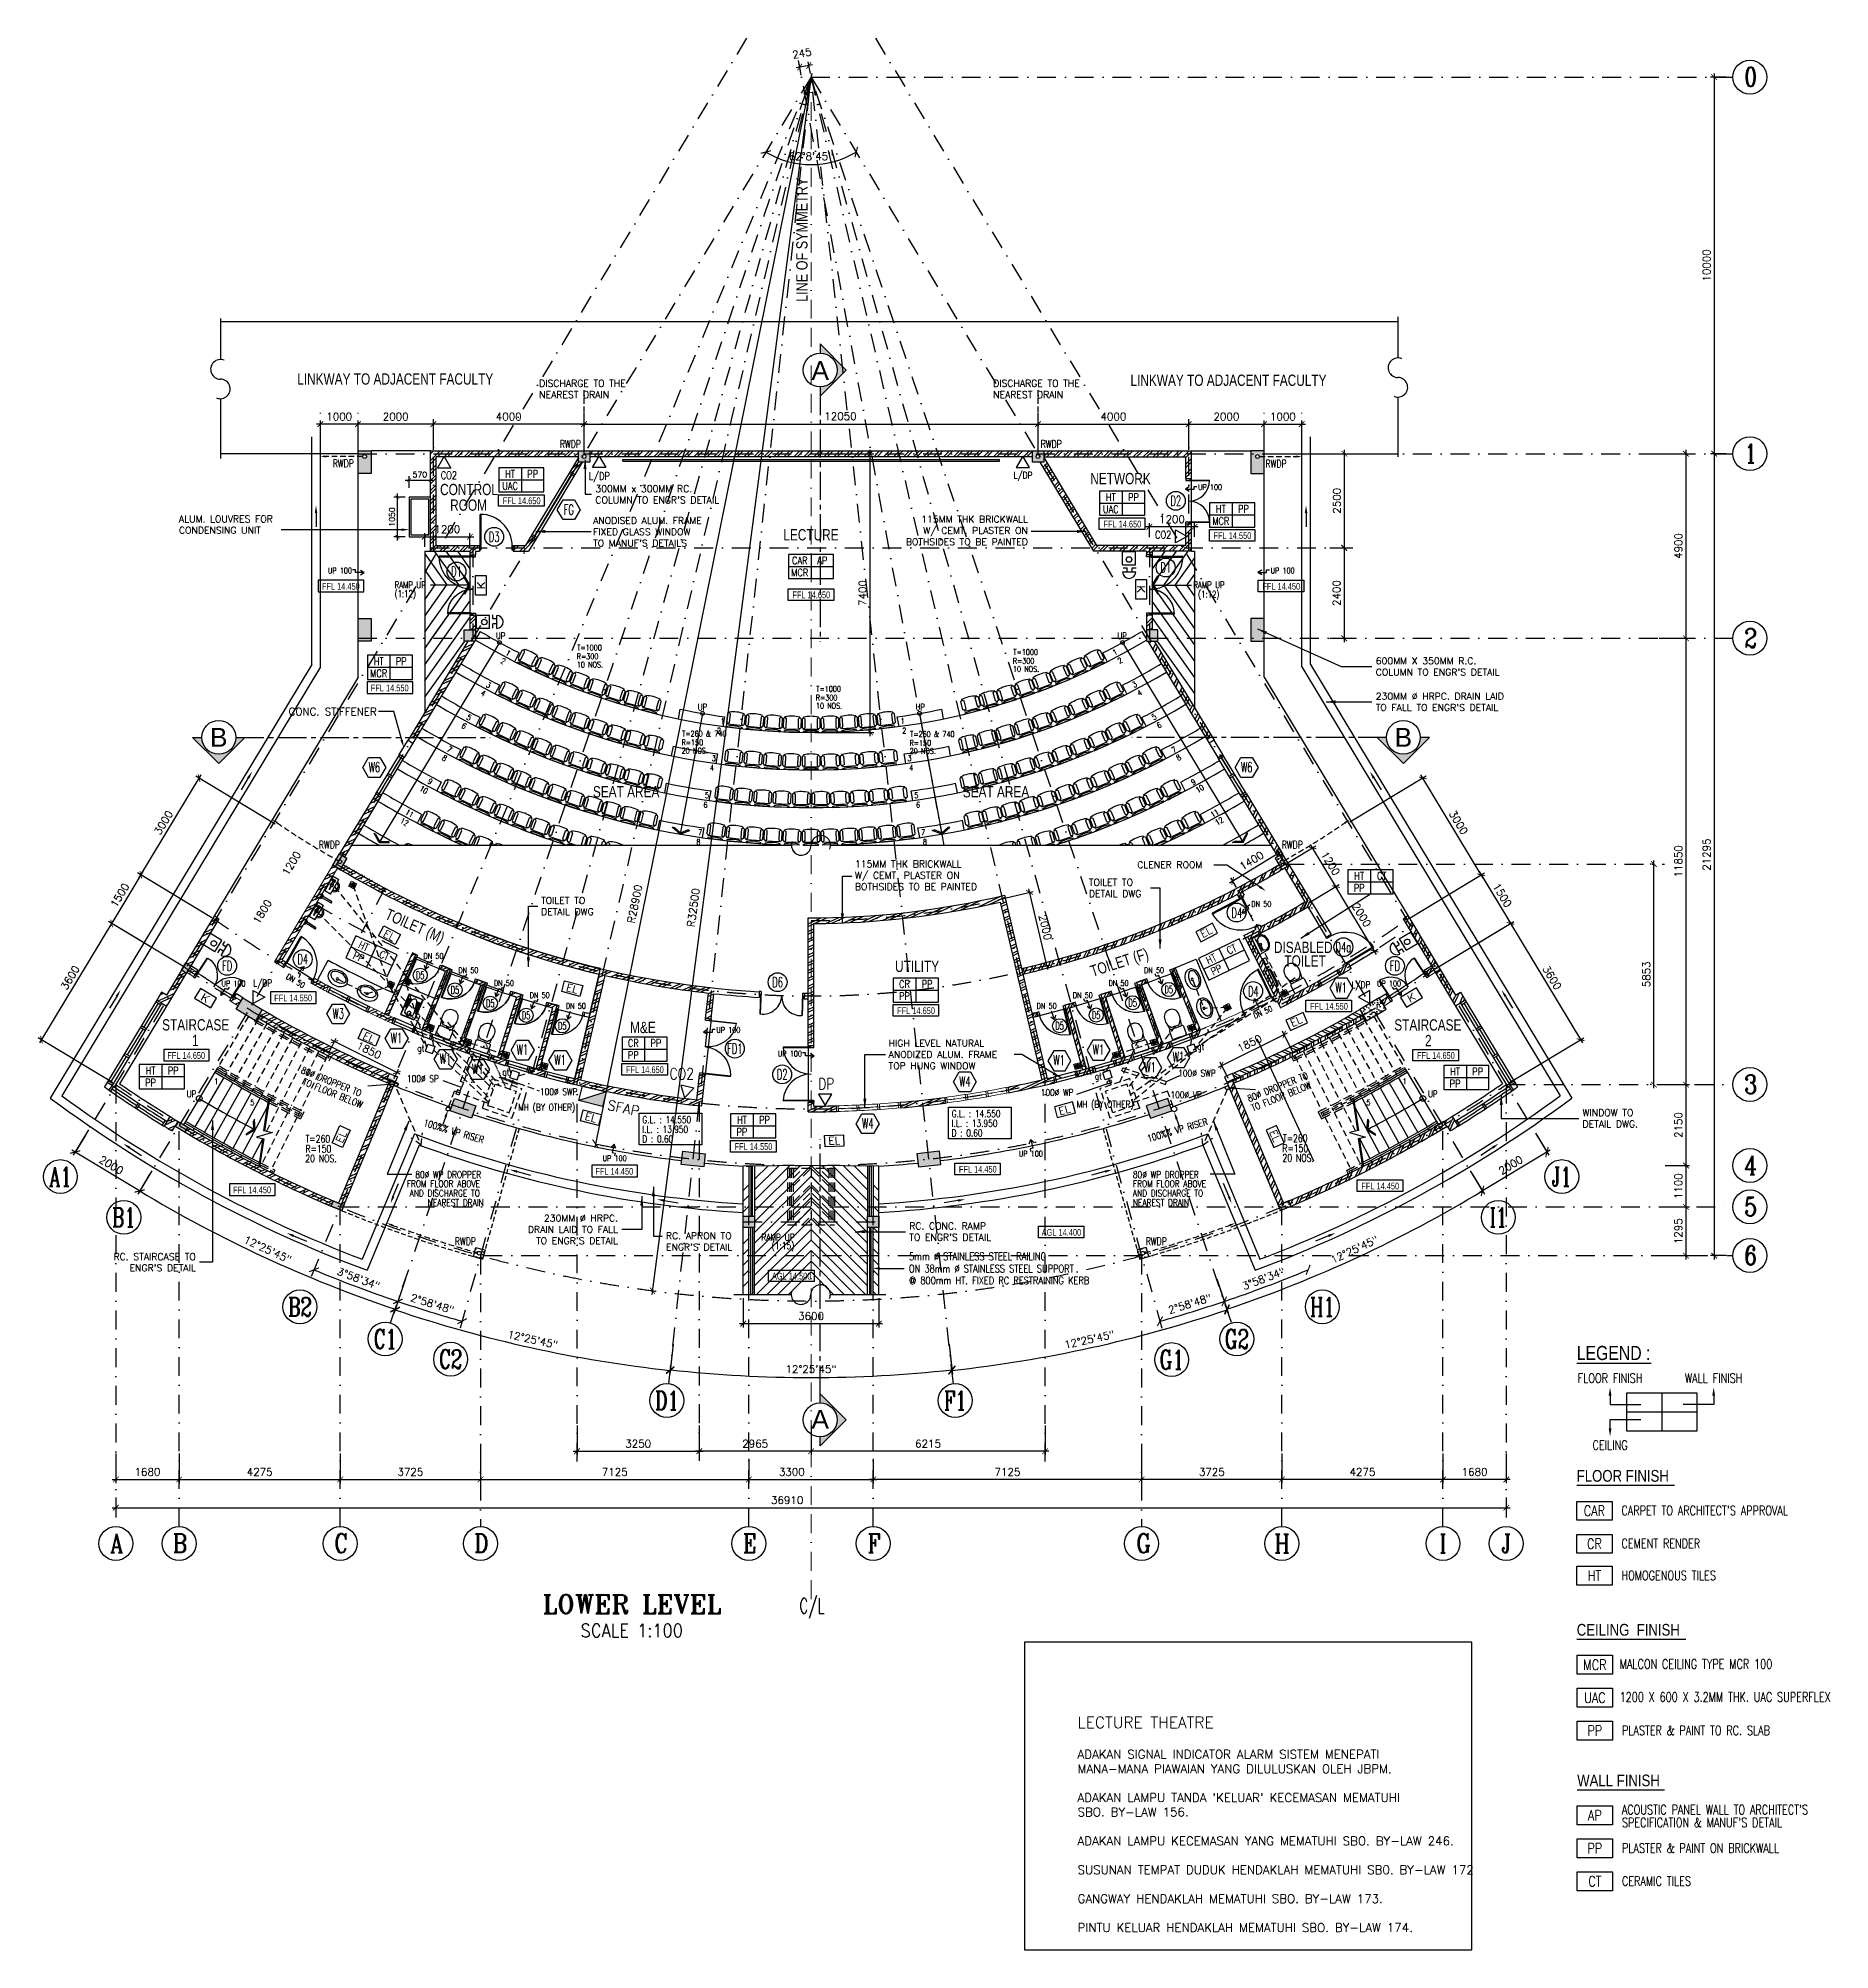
# Model space of a CAD drawing. Extents: x 2879167 to 2959690, y -882003 to -585933.
# Drawn here: x 2893716 to 2941274, y -882003 to -831243 of the extents above; entities that cross this region are included whole.
import ezdxf
from ezdxf.enums import TextEntityAlignment as Align

# ---------------------------------------------------------------- set-up
doc = ezdxf.new("R2010")
doc.units = 0
doc.header["$LTSCALE"] = 1000
doc.header["$MEASUREMENT"] = 0
doc.header["$PDMODE"] = 66
for name, pattern in [('BORDER', [1.75, 0.5, -0.25, 0.5, -0.25, 0, -0.25]), ('CENTER2', [1.125, 0.75, -0.125, 0.125, -0.125]), ('DASHDOT', [1, 0.5, -0.25, 0, -0.25]), ('DASHED', [0.75, 0.5, -0.25]), ('DIVIDE', [1.25, 0.5, -0.25, 0, -0.25, 0, -0.25]), ('HIDDEN', [0.375, 0.25, -0.125]), ('HIDDEN2', [0.1875, 0.125, -0.0625])]:
    doc.linetypes.add(name, pattern=pattern)
doc.layers.get('0').update_dxf_attribs({"linetype": 'CONTINUOUS'})
doc.layers.get('DEFPOINTS').update_dxf_attribs({"linetype": 'CONTINUOUS'})
for name, color, linetype in [('-EL & K', 10, 'CONTINUOUS'), ('-FF', 240, 'CONTINUOUS'), ('-ff.txt', 2, 'CONTINUOUS'), ('-SP', 7, 'CONTINUOUS'), ('COL', 3, 'CONTINUOUS'), ('DEMOLIS WORK', 8, 'HIDDEN'), ('DIM', 5, 'CONTINUOUS'), ('DR', 5, 'CONTINUOUS'), ('DRAIN', 1, 'CONTINUOUS'), ('DTEXT', 7, 'CONTINUOUS'), ('F1', 5, 'CONTINUOUS'), ('Finishes', 1, 'CONTINUOUS'), ('G.T', 52, 'CONTINUOUS'), ('GRID', 6, 'DASHDOT'), ('H', 6, 'CONTINUOUS'), ('h-x', 6, 'CONTINUOUS'), ('kotak', 190, 'CONTINUOUS'), ('LINE', 7, 'CONTINUOUS'), ('R25', 5, 'CONTINUOUS'), ('railing', 1, 'CONTINUOUS'), ('ROAD', 7, 'CONTINUOUS'), ('RWDP', 5, 'CONTINUOUS'), ('SANI', 7, 'CONTINUOUS'), ('SCH-WIN', 7, 'CONTINUOUS'), ('Sch_Door', 7, 'CONTINUOUS'), ('Sch_Window', 2, 'CONTINUOUS'), ('seat_below_cen', 8, 'CONTINUOUS'), ('SECTIONLINE', 4, 'CONTINUOUS'), ('SP', 122, 'HIDDEN'), ('SPEC', 7, 'CONTINUOUS'), ('stair', 7, 'CONTINUOUS'), ('step', 7, 'CONTINUOUS'), ('TEXT', 7, 'CONTINUOUS'), ('VP', 1, 'CONTINUOUS'), ('WALL', 2, 'CONTINUOUS'), ('WIN', 5, 'CONTINUOUS'), ('WP', 1, 'HIDDEN')]:
    doc.layers.add(name, color=color, linetype=linetype)
doc.styles.add('1', font='ROMANC.SHX', dxfattribs={"width": 0.65, "height": 0.5})
doc.styles.add('E', font='ROMANS.SHX')
doc.styles.add('R25', font='ROMAND.SHX', dxfattribs={"width": 0.8, "height": 500})
doc.styles.add('ROMANS', font='romans.shx')
doc.styles.add('ROMS', font='ROMANS.SHX', dxfattribs={"height": 300})
doc.styles.get("Standard").update_dxf_attribs({"font": 'Helv.shx'})
doc.styles.add('STYLE1', font='ARIAL.TTF', dxfattribs={"width": 0.8, "height": 600})
doc.styles.add('style4', font='romant.shx')
doc.dimstyles.new('LEADER', dxfattribs={"dimscale": 100, "dimtxt": 2, "dimasz": 2, "dimexe": 1, "dimexo": 1, "dimgap": 0.5, "dimtad": 0, "dimdec": 0, "dimzin": 0, "dimdsep": 46, "dimtxsty": 'ROMANS', "dimcen": 0, "dimdle": 1, "dimclrd": 1, "dimclre": 255, "dimadec": 0, "dimazin": 0, "dimtfac": 1, "dimtdec": 0, "dimtofl": 0, "dimtmove": 2, "dimatfit": 3, "dimfxl": 0, "dimtolj": 1, "dimtzin": 0, "dimarcsym": 0})
doc.dimstyles.get("Standard").update_dxf_attribs({"dimscale": 5, "dimtxt": 1, "dimasz": 2, "dimexe": 1, "dimexo": 1, "dimgap": 1, "dimtad": 0, "dimtih": 1, "dimtoh": 1, "dimdec": 4, "dimzin": 0, "dimdsep": 46, "dimtxsty": 'ROMANS', "dimcen": 1, "dimadec": 0, "dimazin": 0, "dimtfac": 1, "dimtdec": 4, "dimtofl": 0, "dimtmove": 0, "dimatfit": 3, "dimfxl": 0, "dimtolj": 1, "dimtzin": 0, "dimarcsym": 0})
doc.dimstyles.new('STANDARD$0', dxfattribs={"dimscale": 0, "dimtxt": 8, "dimasz": 6, "dimexe": 1, "dimexo": 1, "dimgap": 3, "dimtad": 1, "dimdec": 0, "dimlfac": -1, "dimrnd": 1, "dimzin": 0, "dimdsep": 46, "dimtxsty": 'Standard', "dimcen": 0, "dimclrd": 5, "dimclre": 250, "dimadec": 0, "dimazin": 0, "dimtfac": 1, "dimtdec": 4, "dimtofl": 0, "dimtmove": 0, "dimatfit": 3, "dimfxl": 0, "dimtolj": 1, "dimtzin": 0, "dimarcsym": 0})
pattern_1 = [(25, (488140.78, 85286.4), (-79.240924, 169.93271), []), (25, (488223.83, 85256.16), (-79.240924, 169.93271), [])]
pattern_2 = [(245, (488140.78, 85286.4), (169.93271, -79.240924), []), (245, (488057.72, 85256.16), (169.93271, -79.240924), [])]
pattern_3 = [(50, (488140.78, 85286.4), (251.041064, -21.963247), [26.25, -288.75]), (355, (488140.78, 85286.4), (-48.562967, 263.267247), [21, -231]), (100.4514, (488161.7, 85284.56), (202.478284, 241.30384), [22.309067, -245.39974]), (46.1842, (488140.78, 85356.4), (373.534367, -57.931655), [39.375, -433.125]), (96.6356, (488171.9, 85351.57), (327.131947, 340.941255), [33.4636, -368.09955]), (351.1842, (488140.78, 85356.4), (327.13168, 340.94151), [31.5, -346.5]), (21, (488175.78, 85338.9), (208.917468, -140.916612), [26.25, -288.75]), (326, (488175.78, 85338.9), (85.160366, 253.802516), [21, -231]), (71.4514, (488193.19, 85327.15), (294.07792, 112.885674), [22.309067, -245.39974]), (37.5, (488140.78, 85286.39), (4.2559494, 116.5128488), [0, -228.2, 0, -234.5, 0, -231.875]), (7.5, (488140.78, 85286.39), (92.074338, 138.044099), [0, -133.7, 0, -222.95, 0, -88.375]), (327.5, (488062.73, 85286.39), (186.8378527, -7.894205), [0, -87.5, 0, -273, 0, -362.25]), (317.5, (488027.73, 85286.4), (204.115159, 35.036744), [0, -113.75, 0, -181.3, 0, -257.25])]
pattern_4 = [(50, (488140.78, 85286.4), (251.041064, -21.963247), [26.25, -288.75]), (355, (488140.78, 85286.4), (-48.562967, 263.267247), [21, -231]), (100.4514, (488161.7, 85284.56), (202.478284, 241.30384), [22.309067, -245.39974]), (46.1842, (488140.78, 85356.4), (373.534367, -57.931655), [39.375, -433.125]), (96.6356, (488171.9, 85351.56), (327.131947, 340.941255), [33.4636, -368.09955]), (351.1842, (488140.78, 85356.4), (327.13168, 340.94151), [31.5, -346.5]), (21, (488175.78, 85338.9), (208.917468, -140.916612), [26.25, -288.75]), (326, (488175.78, 85338.9), (85.160366, 253.802516), [21, -231]), (71.4514, (488193.19, 85327.15), (294.07792, 112.885674), [22.309067, -245.39974]), (37.5, (488140.78, 85286.39), (4.2559494, 116.5128488), [0, -228.2, 0, -234.5, 0, -231.875]), (7.5, (488140.78, 85286.39), (92.074338, 138.044099), [0, -133.7, 0, -222.95, 0, -88.375]), (327.5, (488062.73, 85286.39), (186.8378527, -7.894205), [0, -87.5, 0, -273, 0, -362.25]), (317.5, (488027.73, 85286.39), (204.115159, 35.036744), [0, -113.75, 0, -181.3, 0, -257.25])]
pattern_5 = [(45, (488140.78, 85286.4), (-132.582521, 132.582521), []), (45, (488229.17, 85286.4), (-132.582521, 132.582521), [])]

msp = doc.modelspace()

# ---------------------------------------------------------------- texts
at = {"layer": '-EL & K', "color": 10, "style": 'ROMS', "width": 1.2}
for rotation, p in [(90, (2905570.2, -845882.3)), (270, (2922890.1, -845766.5)), (328.92705, (2898009.1, -856762)), (31.07295, (2930129.2, -856859.1))]:
    msp.add_text('K', height=200, rotation=rotation, dxfattribs=at).set_placement(p)
at = {"layer": '-EL & K', "color": 10, "style": 'ROMS'}
for rotation, p in [(332.28615, (2902854.9, -855087.9)), (27.71385, (2924628.5, -855136.1)), (345.36635, (2907718.7, -856537.6)), (23.80222, (2927009.4, -857498.6)), (336.19778, (2902313.4, -857806.6)), (345.36635, (2908210.9, -859955.9)), (14.63365, (2920836.2, -859840.2)), (66.19778, (2901788.9, -860598.8)), (293.80222, (2926393, -860287.9)), (2.07595, (2914698, -860622.3))]:
    msp.add_text('EL', height=200, rotation=rotation, dxfattribs=at).set_placement(p)
at = {"layer": '-FF', "color": 2, "style": 'ROMANS', "width": 0.8}
for s, height, p in [('CO2', 200, (2923362.2, -844527)), ('CO2', 300, (2910474.8, -858889.9)), ('DP', 300, (2914419.6, -859157.3))]:
    msp.add_text(s, height=height, dxfattribs=at).set_placement(p)
at = {"layer": '-ff.txt', "ltscale": 1.3, "style": 'R25'}
msp.add_text('SFAP', height=260, rotation=347.94565, dxfattribs=at).set_placement((2908806.7, -859690.2))
at = {"color": 7, "linetype": 'Continuous', "insert": (2897451.8, -844398.5), "char_height": 180, "attachment_point": 7, "style": 'ROMANS'}
msp.add_mtext('\\A1;ALUM. LOUVRES FOR\\PCONDENSING UNIT', dxfattribs=at)
at = {"layer": 'DIM', "color": 7, "ltscale": 0.1, "char_height": 200, "attachment_point": 5, "style": 'ROMANS'}
for s, insert, rotation in [('\\A1;3000', (2897041.7, -852072.7), 58.92705), ('\\A1;1200', (2900439, -853153.3), 58.95523), ('\\A1;1500', (2895880.3, -854000.2), 58.92705), ('\\A1;1800', (2899665.5, -854438.4), 58.95523), ('\\A1;2000', (2920450.9, -854853.3), 283.10533), ('\\A1;3600', (2894561.2, -856189.2), 58.92705), ('\\A1;1850', (2925873.1, -857930.9), 26.28842)]:
    msp.add_mtext(s, dxfattribs=dict(at, insert=insert, rotation=rotation))
at = {"layer": 'Finishes', "color": 7, "ltscale": 10, "style": 'ROMANS'}
for s, height, width, p in [('UAC', 200, 0.8, (2906241.3, -843132.1)), ('HT', 200, 0.8, (2906241.3, -842812.1)), ('PP', 200, 0.8, (2906841.3, -842812.1)), ('HT', 200, 0.8, (2922188.6, -843431.3)), ('PP', 200, 0.8, (2922788.6, -843431.3)), ('UAC', 200, 0.8, (2922188.6, -843751.3)), ('MCR', 200, 0.8, (2925109.3, -844062.8)), ('HT', 200, 0.8, (2925109.3, -843742.8)), ('PP', 200, 0.8, (2925709.3, -843742.8)), ('CAR', 200, 0.8, (2913931.1, -845112)), ('AP', 200, 0.8, (2914531.1, -845112)), ('MCR', 200, 0.8, (2913931.1, -845432)), ('MCR', 200, 0.8, (2902752.9, -848108.5)), ('HT', 200, 0.8, (2902752.9, -847788.5)), ('PP', 200, 0.8, (2903352.9, -847788.5)), ('PP', 200, 0.8, (2928781.8, -853807.5)), ('HT', 200, 0.8, (2928781.8, -853487.5)), ('CT', 200, 0.8, (2929381.8, -853487.5)), ('CR', 200, 0.8, (2916712, -856359.3)), ('PP', 200, 0.8, (2917312, -856359.3)), ('PP', 200, 0.8, (2916712, -856679.3)), ('CR', 200, 0.8, (2909513.7, -857925.8)), ('PP', 200, 0.8, (2910113.7, -857925.8)), ('PP', 200, 0.8, (2909513.7, -858245.8)), ('HT', 200, 0.8, (2896697.8, -858657.3)), ('PP', 200, 0.8, (2897297.8, -858657.3)), ('HT', 200, 0.8, (2931326.9, -858682.1)), ('PP', 200, 0.8, (2931926.9, -858682.1)), ('PP', 200, 0.8, (2896697.8, -858977.3)), ('PP', 200, 0.8, (2931326.9, -859002.1)), ('PP', 200, 0.8, (2912396.1, -860286.6)), ('HT', 200, 0.8, (2912396.1, -859966.6)), ('PP', 200, 0.8, (2912996.1, -859966.6)), ('FLOOR FINISH', 250, 0.75, (2935442.2, -866825.4)), ('WALL FINISH', 250, 0.75, (2938192.4, -866825.4)), ('CEILING', 250, 0.75, (2935442.2, -868601.1)), ('CAR', 275, 0.8, (2935026.3, -870345.9)), ('CR', 275, 0.8, (2935026.3, -871221)), ('HT', 275, 0.8, (2935026.3, -872067.6)), ('MCR', 275, 0.8, (2935038.7, -874433.8)), ('UAC', 275, 0.8, (2935038.7, -875308.9)), ('PP', 275, 0.8, (2935038.7, -876184.1)), ('AP', 275, 0.8, (2935038.7, -878434.4)), ('PP', 275, 0.8, (2935038.7, -879309.5)), ('CT', 275, 0.8, (2935038.7, -880184.7))]:
    msp.add_text(s, height=height, dxfattribs=dict(at, width=width)).set_placement(p, align=Align.MIDDLE)
at = {"layer": 'Finishes', "color": 7, "ltscale": 10, "style": 'ROMANS', "width": 0.8}
for s, rotation, p in [('HT', 335.53312, (2902355.5, -855352.1)), ('CT', 25.58918, (2925394.4, -855433.9)), ('PP', 335.53312, (2902223, -855643.3)), ('CT', 335.53312, (2902901.6, -855600.6)), ('HT', 25.58918, (2924853.2, -855693)), ('PP', 25.58918, (2924991.4, -855981.6))]:
    msp.add_text(s, height=200, rotation=rotation, dxfattribs=at).set_placement(p, align=Align.MIDDLE)
at = {"layer": 'Finishes', "color": 2, "ltscale": 10, "style": 'STYLE1', "width": 0.8}
msp.add_text('LEGEND :', height=375, dxfattribs=at).set_placement((2935535.4, -866155.4, 1700.8), align=Align.MIDDLE)
at = {"layer": 'Finishes', "color": 7, "ltscale": 10}
for s, height, style, width, p in [('FLOOR FINISH', 312.5, 'STYLE1', 0.8, (2934557.7, -869574.4)), ("CARPET TO ARCHITECT'S APPROVAL", 250, 'ROMANS', 0.75, (2935744.8, -870464.3)), ('CEMENT RENDER', 250, 'ROMANS', 0.75, (2935744.8, -871339.5)), ('HOMOGENOUS TILES', 250, 'ROMANS', 0.75, (2935744.8, -872186.1)), ('CEILING  FINISH', 312.5, 'STYLE1', 0.8, (2934557.7, -873662.1)), ('MALCON CEILING TYPE MCR 100', 250, 'ROMANS', 0.75, (2935697.3, -874539.7)), ('1200 X 600 X 3.2MM THK. UAC SUPERFLEX', 250, 'ROMANS', 0.75, (2935697.3, -875414.8)), ('PLASTER & PAINT TO RC. SLAB', 250, 'ROMANS', 0.75, (2935757.3, -876302.5)), ('WALL FINISH', 312.5, 'STYLE1', 0.8, (2934570.2, -877662.9)), ("ACOUSTIC PANEL WALL TO ARCHITECT'S", 250, 'ROMANS', 0.75, (2935757.3, -878406.8)), ("SPECIFICATION & MANUF'S DETAIL", 250, 'ROMANS', 0.75, (2935757.3, -878747.8)), ('PLASTER & PAINT ON BRICKWALL', 250, 'ROMANS', 0.75, (2935757.3, -879428)), ('CERAMIC TILES', 250, 'ROMANS', 0.75, (2935757.3, -880303.1))]:
    msp.add_text(s, height=height, dxfattribs=dict(at, style=style, width=width)).set_placement(p)
at = {"layer": 'GRID', "color": 3, "style": '1'}
for s, width, p in [('0', 0.8, (2939174.3, -832268.6)), ('1', 0.8, (2939174.3, -842268.6)), ('2', 0.8, (2939174.3, -847168.6)), ('3', 0.8, (2939174.3, -859020.6)), ('A1', 0.7, (2894302.5, -861471.8)), ('J1', 0.7, (2934159.7, -861471.8)), ('4', 0.8, (2939174.3, -861168.6)), ('B1', 0.7, (2895986, -862553.2)), ('I1', 0.7, (2932476.3, -862553.2)), ('5', 0.8, (2939174.3, -862268.6)), ('6', 0.8, (2939174.3, -863561.6)), ('B2', 0.7, (2900661.1, -864929.9)), ('H1', 0.7, (2927803.1, -864929.3)), ('C1', 0.7, (2902928.1, -865783.5)), ('G2', 0.7, (2925534.1, -865783.5)), ('C2', 0.7, (2904662.9, -866319)), ('G1', 0.7, (2923803.5, -866331.3)), ('D1', 0.7, (2910404.4, -867417.8)), ('F1', 0.7, (2918057.8, -867417.8)), ('A', 0.8, (2895795.2, -871206.9)), ('B', 0.8, (2897475.6, -871206.9)), ('C', 0.8, (2901750.6, -871206.9)), ('D', 0.8, (2905475.8, -871206.9)), ('E', 0.8, (2912600.6, -871206.9)), ('F', 0.8, (2915900.6, -871206.9)), ('H', 0.8, (2926731.1, -871213.8)), ('I', 0.8, (2931006.1, -871213.8)), ('J', 0.8, (2932686.5, -871213.8))]:
    msp.add_text(s, height=500, dxfattribs=dict(at, width=width)).set_placement(p, align=Align.MIDDLE_CENTER)
at = {"layer": 'GRID', "color": 7, "width": 0.8}
msp.add_text('LINE OF SYMMETRY', height=300, rotation=90, dxfattribs=at).set_placement((2914137.3, -838243.8))
at = {"layer": 'GRID', "color": 3, "style": '1', "width": 0.8}
msp.add_text('G', height=500, rotation=0, dxfattribs=at).set_placement((2923062.6, -871206.9), align=Align.MIDDLE_CENTER)
at = {"layer": 'GRID', "color": 2, "style": '1', "width": 0.65}
msp.add_text('C/L', height=400, dxfattribs=at).set_placement((2914256, -872869.3), align=Align.MIDDLE_CENTER)
at = {"layer": 'LINE', "ltscale": 0.1, "style": 'ROMANS', "width": 0.8}
for s, p in [('CO2', (2904400.8, -842948.7)), ('L/DP', (2908335.4, -842969))]:
    msp.add_text(s, height=200, dxfattribs=at).set_placement(p)
at = {"layer": 'LINE', "ltscale": 0.1, "insert": (2902701.8, -849024.5), "char_height": 200, "attachment_point": 3, "style": 'ROMANS'}
msp.add_mtext('\\A1;CONC. STIFFENER', dxfattribs=at)
at = {"layer": 'Sch_Door', "color": 2, "style": 'ROMANS', "width": 0.6}
for s, p in [('D2', (2923913, -843526.9)), ('D3', (2905819.2, -844481.9)), ('D1', (2923645.2, -845298.7)), ('D6', (2913344.1, -856309.4)), ('FD1', (2912209.2, -858072.4)), ('D2', (2913465.9, -858757.7))]:
    msp.add_text(s, height=270, dxfattribs=at).set_placement(p, align=Align.MIDDLE_CENTER)
for s, height, rotation, p in [('D1', 270, 360, (2904818.9, -845403.7)), ('D4', 270, 360, (2925533.8, -854468.5)), ('D4a', 270, 0, (2928362.1, -855379.7)), ('FD', 270, 360, (2898730.1, -855875.7)), ('D4', 270, 360, (2900737.7, -855698.8)), ('FD', 270, 0, (2929732.1, -855875.7)), ('D5', 202.5, 360, (2903856.2, -856124.4)), ('D5', 202.5, 360, (2904778.9, -856515.7)), ('D5', 202.5, 360, (2905716, -856870.6)), ('D5', 202.5, 360, (2922770.3, -856856.7)), ('D5', 202.5, 360, (2923727.2, -856503.7)), ('D4', 270, 360, (2925971.8, -856552.5)), ('D5', 202.5, 360, (2906666.4, -857187.8)), ('D5', 202.5, 360, (2921801.8, -857182.2)), ('D5', 202.5, 360, (2907627, -857468.1)), ('D5', 202.5, 360, (2920830.8, -857467.2))]:
    msp.add_text(s, height=height, rotation=rotation, dxfattribs=at).set_placement(p, align=Align.MIDDLE_CENTER)
at = {"layer": 'Sch_Window', "style": 'ROMANS', "width": 0.6}
for s, rotation, p in [('FG', 0, (2907798.4, -843762.7)), ('W6', 360, (2902638.4, -850600.5)), ('W6', 360, (2925795.4, -850600.5)), ('W3', 360, (2901680.8, -857145.5)), ('W4', 360, (2918316.8, -858946.1)), ('W4', 360, (2915737, -860059.2))]:
    msp.add_text(s, height=270, rotation=rotation, dxfattribs=at).set_placement(p, align=Align.MIDDLE_CENTER)
for p in [(2928301.5, -856452.2), (2903223.3, -857792.1), (2904525.7, -858340.4), (2906567.9, -858099.9), (2907572.3, -858370.8), (2920818.6, -858381.7), (2921859, -858098.1), (2923981.3, -858296.6), (2905382.4, -858610.2), (2923231.6, -858565.6)]:
    msp.add_text('W1', height=270, dxfattribs=at).set_placement(p, align=Align.MIDDLE_CENTER)
at = {"layer": 'SPEC', "color": 7, "style": 'ROMANS'}
for s, height, rotation, width, p in [('RWDP', 200, 0, 0.75, (2907563.5, -842118.8)), ('RWDP', 200, 360, 0.75, (2920327.3, -842118.8)), ('RWDP', 200, 0, 0.75, (2901534.1, -842633.3)), ('RWDP', 200, 360, 0.75, (2926296.3, -842642.9)), ('L/DP', 180, 0, 0.8, (2919609.6, -842936)), ('UP 100', 150, 360, 0.75, (2924505.2, -843239.5)), ('UP 100', 150, 360, 0.75, (2901405.3, -845453.6)), ('UP 100', 150, 0, 0.75, (2926430.2, -845453.6)), ('RAMP UP', 180, 0, 0.75, (2903175.5, -845849.8)), ('(1:12)', 180, 0, 0.75, (2903175.5, -846081.5)), ('(1:12)', 180, 360, 0.75, (2924504.8, -846097.5)), ('UP', 180, 0, 0.75, (2922364.1, -847203.9)), ('UP', 180, 0, 0.75, (2917006.9, -849094.3)), ('RWDP', 200, 0, 0.75, (2901164.6, -852758.2)), ('RWDP', 200, 360, 0.75, (2926726.2, -852758.2)), ('DN 50', 150, 360, 0.75, (2925919.8, -854306.5)), ('DN 50', 150, 0, 0.75, (2903943, -855686.2)), ('UP 100', 150, 0, 0.75, (2898580.8, -856419.4)), ('DN 50', 150, 329.13625, 0.75, (2900281.3, -856203.7)), ('DN 50', 150, 0, 0.75, (2904870.4, -856066.1)), ('DN 50', 150, 0, 0.75, (2905813, -856409.8)), ('DN 50', 150, 360, 0.75, (2922129.6, -856409.8)), ('DN 50', 150, 360, 0.75, (2923072.2, -856066.1)), ('UP 100', 150, 360, 0.75, (2929254.7, -856419.4)), ('DN 50', 150, 0, 0.75, (2906762.5, -856730.2)), ('DN 50', 150, 360, 0.75, (2921180.1, -856730.2)), ('DN 50', 150, 0, 0.75, (2907722.5, -857012.8)), ('DN 50', 150, 360, 0.75, (2920220.1, -857012.8)), ('DN 50', 150, 23.83874, 0.75, (2926013.9, -857281.2)), ('UP 100', 150, 360, 0.75, (2911716.5, -857653.7)), ('UP 100', 150, 0, 0.75, (2913350.7, -858283)), ('T=260', 200, 360, 0.75, (2900809.1, -860568.9)), ('R=150', 200, 360, 0.75, (2900808.8, -860833.9)), ('UP 100', 150, 360, 0.75, (2919747.8, -860939.5)), ('20 NOS.', 200, 360, 0.75, (2900804.2, -861092.3)), ('UP 100', 150, 360, 0.75, (2908697.7, -861058.9)), ('RWDP', 200, 360, 0.75, (2904775.3, -863288.1)), ('RWDP', 200, 360, 0.75, (2923115.6, -863288.1))]:
    msp.add_text(s, height=height, rotation=rotation, dxfattribs=dict(at, width=width)).set_placement(p)
at = {"layer": 'SPEC', "color": 7, "width": 0.75}
for s, p in [('FFL 14.650', (2906548.1, -843525.7, -4612.3)), ('FFL 14.650', (2922495.4, -844144.9, -4612.3)), ('FFL 14.550', (2925416.1, -844450, -4612.3)), ('FFL 14.650', (2914237.9, -846024.4, -4612.3)), ('FFL 14.550', (2900481.9, -856728.4, -4612.3)), ('FFL 14.650', (2917018.8, -857066.6, -4612.3)), ('FFL 14.550', (2927980.4, -856949.4, -4612.3)), ('FFL 14.650', (2897643.7, -858255.9, -4612.3)), ('FFL 14.650', (2930818.5, -858255.9, -4612.3)), ('FFL 14.650', (2909820.5, -858633, -4612.3)), ('FFL 14.550', (2912702.9, -860673.8, -4612.3)), ('FFL 14.450', (2909009.3, -861332, -4612.3)), ('FFL 14.450', (2918657.4, -861276.4, -4612.3)), ('FFL 14.450', (2899393.1, -861824.8, -4612.3)), ('FFL 14.450', (2929341.5, -861722.8, -4612.3)), ('AGL 14.400', (2920877.6, -862951.8, -4612.3)), ('AGL 14.500', (2913716.8, -864114.5))]:
    msp.add_text(s, height=180, dxfattribs=at).set_placement(p, align=Align.MIDDLE_CENTER)
for s, rotation, p in [('FFL 14.450', 360, (2901748.6, -845798.3, -4612.3)), ('FFL 14.450', 0, (2926713.7, -845798.3, -4612.3)), ('FFL 14.550', 360, (2903046.2, -848495.8, -4612.3))]:
    msp.add_text(s, height=180, rotation=rotation, dxfattribs=at).set_placement(p, align=Align.MIDDLE_CENTER)
at = {"layer": 'SPEC', "color": 7, "style": 'ROMANS'}
for s, height, width, p in [('RAMP UP', 180, 0.75, (2924380.4, -845849.8)), ('UP', 180, 0.75, (2905866.7, -847203.9)), ('T=1000', 150, 0.75, (2908023.4, -847501.6)), ('R=300', 150, 0.75, (2908009.4, -847733.6)), ('T=1000', 150, 0.75, (2919600.4, -847619.6)), ('10 NOS.', 150, 0.75, (2908012.8, -847951)), ('R=300', 150, 0.75, (2919586.4, -847851.6)), ('10 NOS.', 150, 0.75, (2919589.8, -848069)), ('T=1000', 150, 0.75, (2914370.4, -848595.6)), ('R=300', 150, 0.75, (2914356.4, -848827.6)), ('UP', 180, 0.75, (2911223.9, -849094.3)), ('10 NOS.', 150, 0.75, (2914359.8, -849045)), ('T=260 & 740', 150, 0.75, (2910807.4, -849786.6)), ('T=260 & 740', 150, 0.75, (2916860.4, -849797.6)), ('20 NOS.', 150, 0.75, (2910796.8, -850236)), ('R=150', 150, 0.75, (2910793.4, -850018.6)), ('20 NOS.', 150, 0.75, (2916849.8, -850247)), ('R=150', 150, 0.75, (2916846.4, -850029.6)), ('L/DP', 180, 0.8, (2899423.5, -856421.6)), ('L/DP', 180, 0.8, (2928577.3, -856467.9)), ('T=260', 200, 0.75, (2926755.3, -860553.6)), ('20 NOS.', 200, 0.75, (2926744.7, -861077)), ('R=150', 200, 0.75, (2926741.3, -860818.6))]:
    msp.add_text(s, height=height, dxfattribs=dict(at, width=width)).set_placement(p)
at = {"layer": 'SPEC', "color": 1, "style": 'ROMANS', "width": 0.75}
for s, rotation, p in [('1', 328.91932, (2906103.1, -847605.7)), ('1', 31.08068, (2922292, -847635.5)), ('2', 328.91932, (2905971.6, -847819.7)), ('2', 31.08068, (2922426.4, -847858.4)), ('4', 328.91932, (2905447.2, -848676)), ('3', 328.91932, (2905586.1, -848455.9)), ('3', 31.08068, (2922811.9, -848494.6)), ('4', 31.08068, (2922946.3, -848717.5)), ('5', 328.91932, (2905067.6, -849315.6)), ('5', 31.08068, (2923330.4, -849354.3)), ('6', 328.91932, (2904937.8, -849541.3)), ('2', 0, (2911735.1, -849705.8)), ('1', 0, (2911828, -849452)), ('6', 31.08068, (2923464.8, -849577.2)), ('7', 328.91932, (2904547.2, -850165.1)), ('7', 31.08068, (2923858.8, -850227.9)), ('8', 328.91932, (2904416.4, -850396.3)), ('4', 0, (2911547.3, -850690.1)), ('3', 0, (2911597.3, -850436.3)), ('8', 31.08068, (2923981.6, -850435)), ('10', 328.91932, (2903821.6, -851206.9)), ('9', 328.91932, (2904035, -851013.5)), ('9', 31.08068, (2924375.7, -851085.6)), ('10', 31.08068, (2924498.5, -851292.6)), ('11', 328.91932, (2903443.1, -851833.9)), ('6', 0, (2911375.6, -851674.4)), ('5', 0, (2911414.9, -851420.6)), ('11', 31.08068, (2924892.4, -851943.1)), ('12', 328.91932, (2903304.8, -852064.4)), ('12', 31.08068, (2925015.2, -852150.2)), ('8', 0, (2911187.9, -852658.5)), ('7', 0, (2911232.5, -852404.7))]:
    msp.add_text(s, height=150, rotation=rotation, dxfattribs=at).set_placement(p)
for s, p in [('1', (2916607.5, -849452)), ('2', (2916652.1, -849705.8)), ('3', (2916789.9, -850436.3)), ('4', (2916834.6, -850690.1)), ('5', (2916972.3, -851420.6)), ('6', (2917017, -851674.4)), ('7', (2917154.7, -852404.7)), ('8', (2917199.4, -852658.5)), ('1', (2898387.7, -859019.2)), ('1', (2929932.7, -859019.2)), ('5', (2899343.8, -859579.1)), ('5', (2928972, -859579.1))]:
    msp.add_text(s, height=150, dxfattribs=at).set_placement(p)
at = {"layer": 'SPEC', "color": 161, "style": 'ROMANS', "width": 0.8}
for s, p in [('gt  ', (2903776.4, -858151.2)), ('gt  ', (2924481.3, -858107)), ('100%%c SP', (2903506.1, -858962.5)), ('gt  ', (2906037.4, -858786.6)), ('gt  ', (2921762.1, -858893.9)), ('100%%c SWP', (2923978.4, -858815.1)), ('100%%c SWP', (2907036.1, -859308.3)), ('100%%C WP', (2920329.3, -859326.8)), ('100%%c VP', (2923772, -859392.2)), ('MH (BY OTHER)', (2906457.7, -859720.8)), ('G.L. : 14.550', (2917963.6, -859891)), ('MH (BY OTHER)', (2921283.7, -859639.6)), ('G.L. : 14.550', (2909752.3, -860049.1)), ('I.L. : 13.950', (2909752.3, -860306.3)), ('I.L. : 13.950', (2917963.6, -860148.2)), ('D : 0.60', (2917963.6, -860404.8)), ('D : 0.60', (2909752.3, -860562.9)), ('80%%C WP DROPPER', (2903725.9, -861511.8)), ('80%%C WP DROPPER', (2922775.2, -861511.8)), ('FROM FLOOR ABOVE', (2903499.6, -861751.8)), ('AND DISCHARGE TO', (2903575, -862002.3)), ('AND DISCHARGE TO', (2922775.2, -862002.3)), ('FROM FLOOR ABOVE', (2922775.2, -861751.8)), ('NEAREST DRAIN', (2904055, -862253.2)), ('NEAREST DRAIN', (2922775.2, -862253.2)), ('RAMP UP', (2912912.8, -863172.8)), ('(1:15)', (2913182.5, -863396))]:
    msp.add_text(s, height=180, dxfattribs=at).set_placement(p)
for s, rotation, p in [('80%%C DROPPER TO ', 338.03031, (2900673.7, -858714.9)), ('80%%C DROPPER TO ', 21.96969, (2925861.7, -859492.2)), ('TO FLOOR BELOW', 338.03031, (2900719.2, -859023.7)), ('TO FLOOR BELOW', 21.96969, (2925962.5, -859742)), ('100%% VP RISER', 343.53894, (2903927.7, -860119.2)), ('100%% VP RISER', 16.46107, (2923189.2, -860554.5))]:
    msp.add_text(s, height=180, rotation=rotation, dxfattribs=at).set_placement(p)
at = {"layer": 'SPEC', "color": 7, "style": 'ROMANS', "width": 0.75}
for p in [(2897782.9, -859276.5), (2930736.4, -859276.5)]:
    msp.add_text('UP', height=180, dxfattribs=at).set_placement(p, align=Align.MIDDLE_CENTER)
at = {"layer": 'SPEC', "color": 0, "style": 'E', "width": 0.8}
for s, p in [('ON 38mm %%C STAINLESS STEEL SUPPORT', (2916830.2, -864014.9)), ('5mm %%C STAINLESS STEEL RAILING', (2916834, -863690.5)), ('@ 800mm HT. FIXED RC RESTRAINING KERB', (2916837.2, -864329.5))]:
    msp.add_text(s, height=200, dxfattribs=at).set_placement(p)
at = {"layer": 'SPEC', "color": 7, "char_height": 180, "style": 'ROMANS'}
for s, insert, attachment_point in [('DISCHARGE TO THE\\PNEAREST DRAIN', (2907013.1, -840556.9), 4), ("300MM x 300MM RC. \\PCOLUMN TO ENGR'S DETAIL", (2908505.9, -843354.4), 4), ("ANODISED ALUM. FRAME\\PFIXED GLASS WINDOW\\PTO MANUF'S DETAILS", (2908445.8, -844351.1), 4), ("600MM X 350MM R.C.\\PCOLUMN TO ENGR'S DETAIL", (2929222.1, -847927.3), 4), ("230MM %%C HRPC. DRAIN LAID\\PTO FALL TO ENGR'S DETAIL", (2929221.3, -848866.4), 4), ('CLENER ROOM', (2922889.9, -853192.2), 4), ('TOILET TO\\PDETAIL DWG\\P  ', (2921605.4, -853958.8), 4), ('TOILET TO\\PDETAIL DWG\\P  ', (2907064.3, -854438.3), 4), ('HIGH LEVEL NATURAL \\PANODIZED ALUM. FRAME \\PTOP HUNG WINDOW\\P  ', (2916290.3, -858379.8), 4), ('WINDOW TO\\PDETAIL DWG.', (2934710.2, -859925.2), 4), ("230MM %%C HRPC. \\PDRAIN LAID TO FALL \\PTO ENGR'S DETAIL", (2909106.6, -862875), 6), ("RC. CONC. RAMP\\PTO ENGR'S DETAIL", (2916837.8, -862934.2), 4), ("RC. APRON TO \\PENGR'S DETAIL", (2910380.4, -863193.3), 4), ("\\A1;RC. STAIRCASE TO\\PENGR'S DETAIL", (2897899, -863746.6), 6)]:
    msp.add_mtext(s, dxfattribs=dict(at, insert=insert, attachment_point=attachment_point))
at = {"layer": 'SPEC', "color": 7, "insert": (2919065, -840556.9), "char_height": 180, "attachment_point": 4, "rotation": 0, "style": 'ROMANS'}
msp.add_mtext('DISCHARGE TO THE\\PNEAREST DRAIN', dxfattribs=at)
at = {"layer": 'SPEC', "insert": (2919987.5, -844316.2), "char_height": 180, "attachment_point": 6, "rotation": 359.99999, "style": 'ROMANS'}
msp.add_mtext('115MM THK BRICKWALL\\PW/ CEMT. PLASTER ON\\PBOTHSIDES TO BE PAINTED', dxfattribs=at)
at = {"layer": 'SPEC', "insert": (2915396.6, -853471.8), "char_height": 180, "attachment_point": 4, "style": 'ROMANS'}
msp.add_mtext('115MM THK BRICKWALL\\PW/ CEMT. PLASTER ON\\PBOTHSIDES TO BE PAINTED', dxfattribs=at)
at = {"layer": 'SPEC', "color": 7, "linetype": 'Continuous', "insert": (2921306.1, -881528.5), "char_height": 230, "width": 10000, "attachment_point": 7, "style": 'ROMANS'}
msp.add_mtext("\\A1;{\\H1.3x;\\C3;LECTURE THEATRE\\H0.7692x;\\P}\\PADAKAN SIGNAL INDICATOR ALARM SISTEM MENEPATI MANA-MANA PIAWAIAN YANG DILULUSKAN OLEH JBPM.\\P\\PADAKAN LAMPU TANDA 'KELUAR' KECEMASAN MEMATUHI SBO. BY-LAW 156.\\P\\PADAKAN LAMPU KECEMASAN YANG MEMATUHI SBO. BY-LAW 246.\\P\\PSUSUNAN TEMPAT DUDUK HENDAKLAH MEMATUHI SB0. BY-LAW 172\\P\\PGANGWAY HENDAKLAH MEMATUHI SBO. BY-LAW 173.\\P\\PPINTU KELUAR HENDAKLAH MEMATUHI SBO. BY-LAW 174.", dxfattribs=at)
at = {"layer": 'TEXT', "color": 2}
for s, p in [('A', (2914474.5, -840067.8)), ('B', (2898507.8, -849807.6)), ('B', (2929954.5, -849807.6)), ('A', (2914474.5, -867916.2))]:
    msp.add_text(s, height=500, dxfattribs=at).set_placement(p, align=Align.MIDDLE_CENTER)
at = {"layer": 'TEXT', "color": 2, "width": 0.75}
for s, p in [('LINKWAY TO ADJACENT FACULTY', (2903192.4, -840292.2)), ('LINKWAY TO ADJACENT FACULTY', (2925313, -840325.2)), ('LECTURE', (2914229.4, -844428.5)), ('SEAT AREA', (2909322.3, -851252.2)), ('SEAT AREA', (2919139.9, -851252.2)), ('UTILITY', (2917045.5, -855888.5)), ('STAIRCASE', (2930604.8, -857444.5)), ('M&E', (2909766.6, -857510.5)), ('2', (2930616.8, -857859.5))]:
    msp.add_text(s, height=300, dxfattribs=at).set_placement(p, align=Align.MIDDLE_CENTER)
for s, rotation, p in [('CONTROL', 359.99999, (2905152, -843226)), ('NETWORK', 0, (2922445.9, -842935.9)), ('ROOM', 359.99999, (2905140, -843641)), ('TOILET (M)', 336.27317, (2903716.8, -854814.9)), ('DISABLED ', 360, (2927340.2, -855384.7)), ('TOILET (F)', 17.97971, (2922414.9, -855781.4)), ('TOILET', 360, (2927347.3, -855745.7)), ('STAIRCASE', 360, (2897895.7, -857442)), ('1', 360, (2897883.7, -857857))]:
    msp.add_text(s, height=300, rotation=rotation, dxfattribs=at).set_placement(p, align=Align.MIDDLE_CENTER)
at = {"layer": 'TEXT', "color": 2, "style": 'style4'}
msp.add_text('LOWER LEVEL', height=500, rotation=360, dxfattribs=at).set_placement((2909472.1, -872824.6), align=Align.MIDDLE_CENTER)
at = {"layer": 'TEXT', "color": 7, "style": 'style4', "width": 0.9}
msp.add_text('SCALE 1:100', height=350, rotation=360, dxfattribs=at).set_placement((2909472.1, -873524.6), align=Align.MIDDLE_CENTER)

# ---------------------------------------------------------------- blocks, each defined once
blk = doc.blocks.new('_ARCHTICK')
at = {"color": 0, "linetype": 'ByBlock', "const_width": 0.15}
blk.add_lwpolyline([(-0.5, -0.5), (0.5, 0.5)], dxfattribs=at)
blk = doc.blocks.new('*D233')
at = {"layer": 'DEFPOINTS', "color": 0}
for p in [(2938621, -832276), (2938205, -842276), (2938621, -842276)]:
    blk.add_point(p, dxfattribs=at)
at = {"layer": 'DIM', "color": 0}
for p, q in [((2938521, -832276), (2938105, -832276)), ((2938205, -832176), (2938205, -842376)), ((2938521, -842276), (2938105, -842276))]:
    blk.add_line(p, q, dxfattribs=at)
at = {"layer": 'DIM', "color": 0, "xscale": 150, "yscale": 150, "zscale": 150}
for p, rotation in [((2938205, -832276), 90), ((2938205, -842276), 270)]:
    blk.add_blockref('_ARCHTICK', p, dxfattribs=dict(at, rotation=rotation))
at = {"layer": 'DIM', "color": 7, "insert": (2938005, -837276), "char_height": 200, "attachment_point": 5, "rotation": 90, "style": 'ROMANS'}
blk.add_mtext('\\A1;10000', dxfattribs=at)
blk = doc.blocks.new('*D234')
at = {"layer": 'DEFPOINTS', "color": 0}
for p in [(2927902, -842276), (2928389, -842276), (2927902, -844776)]:
    blk.add_point(p, dxfattribs=at)
at = {"layer": 'DIM', "color": 0}
for p, q in [((2928002, -842276), (2928489, -842276)), ((2928389, -844876), (2928389, -842176)), ((2928002, -844776), (2928489, -844776))]:
    blk.add_line(p, q, dxfattribs=at)
at = {"layer": 'DIM', "color": 0, "xscale": 150, "yscale": 150, "zscale": 150}
for p, rotation in [((2928389, -842276), 90), ((2928389, -844776), 270)]:
    blk.add_blockref('_ARCHTICK', p, dxfattribs=dict(at, rotation=rotation))
at = {"layer": 'DIM', "color": 7, "insert": (2928189, -843526), "char_height": 200, "attachment_point": 5, "rotation": 90, "style": 'ROMANS'}
blk.add_mtext('\\A1;2500', dxfattribs=at)
blk = doc.blocks.new('*D235')
at = {"layer": 'DEFPOINTS', "color": 0}
for p in [(2927902, -844776), (2927902, -847176), (2928382, -847176)]:
    blk.add_point(p, dxfattribs=at)
at = {"layer": 'DIM', "color": 0}
for p, q in [((2928002, -844776), (2928482, -844776)), ((2928382, -844676), (2928382, -847276)), ((2928002, -847176), (2928482, -847176))]:
    blk.add_line(p, q, dxfattribs=at)
at = {"layer": 'DIM', "color": 0, "xscale": 150, "yscale": 150, "zscale": 150}
for p, rotation in [((2928382, -844776), 90), ((2928382, -847176), 270)]:
    blk.add_blockref('_ARCHTICK', p, dxfattribs=dict(at, rotation=rotation))
at = {"layer": 'DIM', "color": 7, "insert": (2928182, -845976), "char_height": 200, "attachment_point": 5, "rotation": 90, "style": 'ROMANS'}
blk.add_mtext('\\A1;2400', dxfattribs=at)
blk = doc.blocks.new('*D236')
at = {"layer": 'DEFPOINTS', "color": 0}
for p in [(2924257, -841491), (2920257, -842276), (2924257, -842276)]:
    blk.add_point(p, dxfattribs=at)
at = {"layer": 'DIM', "color": 0}
for p, q in [((2920157, -841491), (2924357, -841491)), ((2920257, -842176), (2920257, -841391)), ((2924257, -842176), (2924257, -841391))]:
    blk.add_line(p, q, dxfattribs=at)
at = {"layer": 'DIM', "color": 0, "xscale": 150, "yscale": 150, "zscale": 150, "rotation": 180}
blk.add_blockref('_ARCHTICK', (2920257, -841491), dxfattribs=at)
at = {"layer": 'DIM', "color": 0, "xscale": 150, "yscale": 150, "zscale": 150}
blk.add_blockref('_ARCHTICK', (2924257, -841491), dxfattribs=at)
at = {"layer": 'DIM', "color": 7, "insert": (2922257, -841291), "char_height": 200, "attachment_point": 5, "style": 'ROMANS'}
blk.add_mtext('\\A1;4000', dxfattribs=at)
blk = doc.blocks.new('A$C7CF1353A')
at = {"layer": 'R25'}
for p, q in [((90, 1550), (0, 1550)), ((115, 1563), (90, 1563)), ((90, 1563), (90, 1550)), ((115, 1600), (115, 1563)), ((115, 1538), (115, 1563)), ((115, 1563), (966, 1563)), ((115, 1538), (965, 1538)), ((90, 50), (0, 50)), ((90, 50), (90, 37)), ((90, 37), (740, 37)), ((115, 62), (740, 62)), ((115, 37), (115, 62)), ((115, 37), (115, 0))]:
    blk.add_line(p, q, dxfattribs=at)
for centre, radius, start, end in [((90, 1563), 876, 270, 0), ((90, 37), 650, 0, 89.9999)]:
    blk.add_arc(centre, radius, start, end, dxfattribs=at)
at = {"layer": 'WIN'}
for p, q in [((0, 1550), (0, 1600)), ((940, 1538), (940, 1563)), ((0, 50), (0, 0)), ((689, 62), (689, 37))]:
    blk.add_line(p, q, dxfattribs=at)
blk = doc.blocks.new('*D244')
at = {"layer": 'DEFPOINTS', "color": 0}
for p in [(2936307, -842276), (2936645, -847176), (2937455, -847176)]:
    blk.add_point(p, dxfattribs=at)
at = {"layer": 'DIM', "color": 0}
for p, q in [((2936407, -842276), (2937555, -842276)), ((2937455, -842176), (2937455, -847276)), ((2936745, -847176), (2937555, -847176))]:
    blk.add_line(p, q, dxfattribs=at)
at = {"layer": 'DIM', "color": 0, "xscale": 150, "yscale": 150, "zscale": 150}
for p, rotation in [((2937455, -842276), 90), ((2937455, -847176), 270)]:
    blk.add_blockref('_ARCHTICK', p, dxfattribs=dict(at, rotation=rotation))
at = {"layer": 'DIM', "color": 7, "insert": (2937255, -844726), "char_height": 200, "attachment_point": 5, "rotation": 90, "style": 'ROMANS'}
blk.add_mtext('\\A1;4900', dxfattribs=at)
blk = doc.blocks.new('*D245')
at = {"layer": 'DEFPOINTS', "color": 0}
for p in [(2926257, -841491), (2924257, -842211), (2926257, -842311)]:
    blk.add_point(p, dxfattribs=at)
at = {"layer": 'DIM', "color": 0}
for p, q in [((2924157, -841491), (2926357, -841491)), ((2924257, -842111), (2924257, -841391)), ((2926257, -842211), (2926257, -841391))]:
    blk.add_line(p, q, dxfattribs=at)
at = {"layer": 'DIM', "color": 0, "xscale": 150, "yscale": 150, "zscale": 150, "rotation": 180}
blk.add_blockref('_ARCHTICK', (2924257, -841491), dxfattribs=at)
at = {"layer": 'DIM', "color": 0, "xscale": 150, "yscale": 150, "zscale": 150}
blk.add_blockref('_ARCHTICK', (2926257, -841491), dxfattribs=at)
at = {"layer": 'DIM', "color": 7, "insert": (2925257, -841291), "char_height": 200, "attachment_point": 5, "style": 'ROMANS'}
blk.add_mtext('\\A1;2000', dxfattribs=at)
blk = doc.blocks.new('*D246')
at = {"layer": 'DEFPOINTS', "color": 0}
for p in [(2931773, -855366), (2934661, -857837), (2932687, -859027)]:
    blk.add_point(p, dxfattribs=at)
at = {"layer": 'DIM', "color": 0}
for p, q in [((2931858, -855314), (2932884, -854696)), ((2932747, -854662), (2934712, -857923)), ((2932772, -858975), (2934746, -857786))]:
    blk.add_line(p, q, dxfattribs=at)
at = {"layer": 'DIM', "color": 0, "xscale": 150, "yscale": 150, "zscale": 150}
for p, rotation in [((2932799, -854747), 121.0729509684609), ((2934661, -857837), 301.0729509684609)]:
    blk.add_blockref('_ARCHTICK', p, dxfattribs=dict(at, rotation=rotation))
at = {"layer": 'DIM', "color": 7, "insert": (2933901, -856189), "char_height": 200, "attachment_point": 5, "rotation": 301.073, "style": 'ROMANS'}
blk.add_mtext('\\A1;3600', dxfattribs=at)
blk = doc.blocks.new('*D247')
at = {"layer": 'DEFPOINTS', "color": 0}
for p in [(2930048, -854649), (2932799, -854747), (2930825, -855937)]:
    blk.add_point(p, dxfattribs=at)
at = {"layer": 'DIM', "color": 0}
for p, q in [((2930134, -854597), (2932108, -853408)), ((2931971, -853374), (2932850, -854833)), ((2930910, -855885), (2932884, -854696))]:
    blk.add_line(p, q, dxfattribs=at)
at = {"layer": 'DIM', "color": 0, "xscale": 150, "yscale": 150, "zscale": 150}
for p, rotation in [((2932023, -853459), 121.0729509684609), ((2932799, -854747), 301.0729509684609)]:
    blk.add_blockref('_ARCHTICK', p, dxfattribs=dict(at, rotation=rotation))
at = {"layer": 'DIM', "color": 7, "insert": (2932582, -854000), "char_height": 200, "attachment_point": 5, "rotation": 301.073, "style": 'ROMANS'}
blk.add_mtext('\\A1;1500', dxfattribs=at)
blk = doc.blocks.new('D1500-1')
at = {"layer": 'DR'}
for p, q in [((38, 77), (38, 821)), ((38, 821), (50, 820)), ((50, 0), (50, 820)), ((1462, 821), (1450, 820)), ((1450, 0), (1450, 820)), ((1462, 77), (1462, 821)), ((38, 115), (0, 115)), ((50, 0), (0, 0)), ((50, 77), (38, 77)), ((1450, 77), (1462, 77)), ((1462, 115), (1500, 115)), ((1450, 0), (1500, 0))]:
    blk.add_line(p, q, dxfattribs=at)
for centre, start, end in [((5, 77), 0.0238, 86.5289), ((1495, 77), 93.4711, 179.9762)]:
    blk.add_arc(centre, 745, start, end, dxfattribs=at)
blk = doc.blocks.new('A$C2AEF4111')
at = {"layer": 'DR'}
for p, q in [((50, 785), (0, 785)), ((37, 685), (0, 685)), ((37, 685), (37, 710)), ((50, 710), (37, 710)), ((50, 710), (50, 785)), ((698, 685), (698, 0)), ((698, 685), (723, 685)), ((710, 785), (760, 785)), ((710, 710), (710, 785)), ((723, 710), (710, 710)), ((723, 685), (723, 710)), ((760, 685), (723, 685)), ((723, 685), (723, 0)), ((698, 1), (723, 1))]:
    blk.add_line(p, q, dxfattribs=at)
blk.add_arc((727, 690), 690, 178.3264, 267.6267, dxfattribs=at)
blk = doc.blocks.new('WC-CAP-P')
for p, q in [((-84, 0), (-254, 0)), ((-85, 0), (85, 0)), ((-284, -240), (-284, -30)), ((-274, -318), (-274, -318)), ((-84, -270), (-254, -270)), ((-84, -318), (-190, -318)), ((-85, -270), (85, -270)), ((-85, -318), (21, -318)), ((105, -318), (105, -318)), ((115, -240), (115, -30))]:
    blk.add_line(p, q)
for centre, radius, start, end in [((10, -540), 297, 131.7688, 188.3441), ((-254, -30), 30, 90, 180), ((-254, -240), 30, 180, 270), ((23685, -4344), 24274, 170.3368, 170.8989), ((-179, -540), 297, 351.6559, 48.2312), ((-23854, -4344), 24274, 9.1011, 9.6632), ((85, -30), 30, 0, 90), ((85, -240), 30, 270, 0), ((-86, -585), 197, 179.5169, 271.0268), ((-83, -585), 197, 268.9732, 0.4831)]:
    blk.add_arc(centre, radius, start, end)
blk = doc.blocks.new('DR900')
at = {"layer": 'DR'}
for p, q in [((25, 940), (50, 940)), ((25, 115), (25, 940)), ((50, 115), (50, 940)), ((0, 115), (25, 115)), ((0, 0), (38, 0)), ((50, 115), (25, 115)), ((25, 115), (25, 90)), ((25, 90), (38, 90)), ((38, 90), (38, 0)), ((862, 90), (875, 90)), ((862, 90), (862, 0)), ((862, 0), (900, 0)), ((875, 115), (900, 115)), ((875, 115), (875, 90))]:
    blk.add_line(p, q, dxfattribs=at)
blk.add_arc((25, 90), 850, 0, 90, dxfattribs=at)
blk = doc.blocks.new('WC1-AA-P')
for p, q in [((-200, -595), (-200, 0)), ((-200, 0), (0, 0)), ((200, 0), (0, 0)), ((200, -595), (200, 0)), ((-190, -585), (-190, -10)), ((-190, -10), (0, -10)), ((-190, -238), (-109, -238)), ((-190, -260), (-106, -260)), ((-190, -282), (-102, -282)), ((-190, -304), (-99, -304)), ((-190, -326), (-95, -326)), ((-190, -348), (-92, -348)), ((-190, -370), (-88, -370)), ((-190, -392), (-83, -392)), ((-190, -414), (-79, -414)), ((-190, -436), (-74, -436)), ((-190, -458), (-69, -458)), ((-190, -480), (-62, -480)), ((190, -10), (0, -10)), ((190, -480), (62, -480)), ((190, -458), (69, -458)), ((190, -436), (74, -436)), ((190, -414), (79, -414)), ((190, -392), (83, -392)), ((190, -370), (88, -370)), ((190, -348), (92, -348)), ((190, -326), (95, -326)), ((190, -304), (99, -304)), ((190, -282), (102, -282)), ((190, -260), (106, -260)), ((190, -238), (109, -238)), ((190, -585), (190, -10)), ((-200, -595), (0, -595)), ((-190, -585), (0, -585)), ((190, -585), (0, -585)), ((200, -595), (0, -595))]:
    blk.add_line(p, q)
blk.add_circle((0, -122), 50)
for centre, radius, start, end in [((46, -156), 166, 159.5896, 193.1302), ((2848, 190), 2989, 187.3854, 192.4613), ((-43, -134), 75.3, 106.0641, 151.9346), ((40, -437), 112, 189.2299, 229.6463), ((-7, -241), 188, 87.8826, 107.6175), ((7, -241), 188, 72.3825, 92.1174), ((-40, -437), 112, 310.3537, 350.7701), ((43, -134), 75.3, 28.0654, 73.9359), ((-2848, 190), 2989, 347.5387, 352.6146), ((-46, -156), 166, 346.8698, 20.4104), ((0, -468), 63, 239.5471, 270), ((0, -468), 63, 270, 300.4529)]:
    blk.add_arc(centre, radius, start, end)
blk = doc.blocks.new('A$C1F7266B7')
at = {"layer": 'WIN'}
blk.add_circle((183, 279), 30.3, dxfattribs=at)
for centre, major_axis, ratio in [((202, 280), (0, 280), 0.722438), ((202, 280), (0, 280), 0.722438), ((202, 280), (0, 280), 0.722438), ((232, 281), (0, 222), 0.58459), ((232, 281), (0, 222), 0.58459), ((232, 281), (0, 222), 0.58459)]:
    blk.add_ellipse(centre, major_axis=major_axis, ratio=ratio, dxfattribs=at)
blk = doc.blocks.new('*D188')
at = {"layer": 'DEFPOINTS', "color": 0}
for p in [(2928161, -853770), (2927444, -854202), (2928476, -855915)]:
    blk.add_point(p, dxfattribs=at)
at = {"layer": 'DIM', "color": 0}
for p, q in [((2927530, -854151), (2928247, -853719)), ((2929244, -855570), (2928110, -853685)), ((2928562, -855864), (2929278, -855432))]:
    blk.add_line(p, q, dxfattribs=at)
at = {"layer": 'DIM', "color": 0, "xscale": 150, "yscale": 150, "zscale": 150}
for p, rotation in [((2928161, -853770), 121.0447744261563), ((2929193, -855484), 301.0447744261563)]:
    blk.add_blockref('_ARCHTICK', p, dxfattribs=dict(at, rotation=rotation))
at = {"layer": 'DIM', "color": 7, "insert": (2928848, -854524), "char_height": 200, "attachment_point": 5, "rotation": 301.0448, "style": 'ROMANS'}
blk.add_mtext('\\A1;2000', dxfattribs=at)
blk = doc.blocks.new('*D189')
at = {"layer": 'DEFPOINTS', "color": 0}
for p in [(2927542, -852742), (2926814, -853181), (2927445, -854202)]:
    blk.add_point(p, dxfattribs=at)
at = {"layer": 'DIM', "color": 0}
for p, q in [((2926900, -853129), (2927628, -852691)), ((2928213, -853856), (2927491, -852657)), ((2927531, -854150), (2928247, -853719))]:
    blk.add_line(p, q, dxfattribs=at)
at = {"layer": 'DIM', "color": 0, "xscale": 150, "yscale": 150, "zscale": 150}
for p, rotation in [((2927542, -852742), 121.0447744261563), ((2928161, -853770), 301.0447744261563)]:
    blk.add_blockref('_ARCHTICK', p, dxfattribs=dict(at, rotation=rotation))
at = {"layer": 'DIM', "color": 7, "insert": (2928023, -853153), "char_height": 200, "attachment_point": 5, "rotation": 301.0448, "style": 'ROMANS'}
blk.add_mtext('\\A1;1200', dxfattribs=at)
blk = doc.blocks.new('*D190')
at = {"layer": 'DEFPOINTS', "color": 0}
for p in [(2895776, -869890), (2932687, -869890), (2932687, -870264)]:
    blk.add_point(p, dxfattribs=at)
at = {"layer": 'DIM', "color": 0}
for p, q in [((2895776, -869990), (2895776, -870364)), ((2932687, -869990), (2932687, -870364)), ((2895676, -870264), (2932787, -870264))]:
    blk.add_line(p, q, dxfattribs=at)
at = {"layer": 'DIM', "color": 0, "xscale": 150, "yscale": 150, "zscale": 150, "rotation": 180}
blk.add_blockref('_ARCHTICK', (2895776, -870264), dxfattribs=at)
at = {"layer": 'DIM', "color": 0, "xscale": 150, "yscale": 150, "zscale": 150}
blk.add_blockref('_ARCHTICK', (2932687, -870264), dxfattribs=at)
at = {"layer": 'DIM', "color": 7, "insert": (2913597, -870064), "char_height": 200, "attachment_point": 5, "style": 'ROMANS'}
blk.add_mtext('\\A1;36910', dxfattribs=at)
blk = doc.blocks.new('*D191')
at = {"layer": 'DEFPOINTS', "color": 0}
for p in [(2914231, -842276), (2915796, -842276), (2914231, -849676)]:
    blk.add_point(p, dxfattribs=at)
at = {"layer": 'DIM', "color": 0}
for p, q in [((2914331, -842276), (2915896, -842276)), ((2915796, -849776), (2915796, -842176)), ((2914331, -849676), (2915896, -849676))]:
    blk.add_line(p, q, dxfattribs=at)
at = {"layer": 'DIM', "color": 0, "xscale": 150, "yscale": 150, "zscale": 150}
for p, rotation in [((2915796, -842276), 90), ((2915796, -849676), 270)]:
    blk.add_blockref('_ARCHTICK', p, dxfattribs=dict(at, rotation=rotation))
at = {"layer": 'DIM', "color": 7, "insert": (2915596, -845976), "char_height": 200, "attachment_point": 5, "rotation": 90, "style": 'ROMANS'}
blk.add_mtext('\\A1;7400', dxfattribs=at)
blk = doc.blocks.new('A$C061803DA')
at = {"layer": 'LINE', "color": 5}
for p, q in [((72, 123), (28, 79)), ((97, 120), (31, 54)), ((113, 108), (43, 38)), ((125, 91), (60, 26)), ((127, 65), (86, 24))]:
    blk.add_line(p, q, dxfattribs=at)
at = {"layer": 'LINE', "color": 5, "linetype": 'Continuous'}
blk.add_lwpolyline([(150, 150), (150, 0), (0, 0), (0, 150)], close=True, dxfattribs=at)
at = {"layer": 'LINE', "color": 5}
blk.add_circle((78, 73), 50, dxfattribs=at)
blk = doc.blocks.new('*D192')
at = {"layer": 'DEFPOINTS', "color": 0}
for p in [(2919310, -854092), (2919764, -856040), (2920483, -855873)]:
    blk.add_point(p, dxfattribs=at)
at = {"layer": 'DIM', "color": 0}
for p, q in [((2919408, -854069), (2920127, -853902)), ((2920007, -853827), (2920505, -855970)), ((2919861, -856017), (2920580, -855850))]:
    blk.add_line(p, q, dxfattribs=at)
at = {"layer": 'DIM', "color": 0, "xscale": 150, "yscale": 150, "zscale": 150}
for p, rotation in [((2920029, -853925), 103.1053272757635), ((2920483, -855873), 283.1053272757635)]:
    blk.add_blockref('_ARCHTICK', p, dxfattribs=dict(at, rotation=rotation))
at = {"layer": 'DIM', "color": 7, "insert": (2920451, -854853), "char_height": 200, "attachment_point": 5, "rotation": 283.1053, "style": 'ROMANS'}
blk.add_mtext('\\A1;2000', dxfattribs=at)
blk = doc.blocks.new('*D193')
at = {"layer": 'DEFPOINTS', "color": 0}
for p in [(2926635, -852885), (2926814, -853181), (2925578, -853876)]:
    blk.add_point(p, dxfattribs=at)
at = {"layer": 'DIM', "color": 0}
for p, q in [((2925337, -853672), (2926720, -852833)), ((2926763, -853095), (2926583, -852799)), ((2925527, -853791), (2925371, -853534))]:
    blk.add_line(p, q, dxfattribs=at)
at = {"layer": 'DIM', "color": 0, "xscale": 150, "yscale": 150, "zscale": 150}
for p, rotation in [((2926635, -852885), 31.24906529136166), ((2925423, -853620), 211.2490652913617)]:
    blk.add_blockref('_ARCHTICK', p, dxfattribs=dict(at, rotation=rotation))
at = {"layer": 'DIM', "color": 7, "insert": (2925925, -853081), "char_height": 200, "attachment_point": 5, "rotation": 31.2491, "style": 'ROMANS'}
blk.add_mtext('\\A1;1400', dxfattribs=at)
blk = doc.blocks.new('*D194')
at = {"layer": 'DEFPOINTS', "color": 0}
for p in [(2912431, -864604), (2916031, -864604), (2916031, -865375)]:
    blk.add_point(p, dxfattribs=at)
at = {"layer": 'DIM', "color": 0}
for p, q in [((2912431, -864704), (2912431, -865475)), ((2916031, -864704), (2916031, -865475)), ((2912331, -865375), (2916131, -865375))]:
    blk.add_line(p, q, dxfattribs=at)
at = {"layer": 'DIM', "color": 0, "xscale": 150, "yscale": 150, "zscale": 150, "rotation": 180}
blk.add_blockref('_ARCHTICK', (2912431, -865375), dxfattribs=at)
at = {"layer": 'DIM', "color": 0, "xscale": 150, "yscale": 150, "zscale": 150}
blk.add_blockref('_ARCHTICK', (2916031, -865375), dxfattribs=at)
at = {"layer": 'DIM', "color": 7, "insert": (2914231, -865175), "char_height": 200, "attachment_point": 5, "style": 'ROMANS'}
blk.add_mtext('\\A1;3600', dxfattribs=at)
blk = doc.blocks.new('*D195')
at = {"layer": 'DEFPOINTS', "color": 0}
for p in [(2914231, -832276), (2914231, -832276), (2913813, -834561), (2898231, -858827), (2931005, -860112)]:
    blk.add_point(p, dxfattribs=at)
at = {"layer": 'DIM'}
blk.add_arc((2914231, -832276), 2323, 238.927, 301.073, dxfattribs=at)
at = {"layer": 'DIM', "xscale": 200, "yscale": 200, "zscale": 200}
for p, rotation in [((2913032, -834265), 148.9270490380316), ((2915430, -834265), 31.07295098388072)]:
    blk.add_blockref('_ARCHTICK', p, dxfattribs=dict(at, rotation=rotation))
at = {"layer": 'DIM', "color": 7, "insert": (2914231, -834379), "char_height": 200, "attachment_point": 5, "rotation": 0, "style": 'ROMANS'}
blk.add_mtext('\\A1;62°8\'45"', dxfattribs=at)
blk = doc.blocks.new('*D196')
at = {"layer": 'DEFPOINTS', "color": 0}
for p in [(2908205, -841491), (2920257, -841491), (2920257, -841491)]:
    blk.add_point(p, dxfattribs=at)
at = {"layer": 'DIM', "color": 0}
blk.add_line((2908105, -841491), (2920357, -841491), dxfattribs=at)
at = {"layer": 'DIM', "color": 0, "xscale": 150, "yscale": 150, "zscale": 150, "rotation": 180}
blk.add_blockref('_ARCHTICK', (2908205, -841491), dxfattribs=at)
at = {"layer": 'DIM', "color": 0, "xscale": 150, "yscale": 150, "zscale": 150}
blk.add_blockref('_ARCHTICK', (2920257, -841491), dxfattribs=at)
at = {"layer": 'DIM', "color": 7, "insert": (2915012, -841281), "char_height": 200, "attachment_point": 5, "style": 'ROMANS'}
blk.add_mtext('\\A1;12050', dxfattribs=at)
blk = doc.blocks.new('*D197')
at = {"layer": 'DEFPOINTS', "color": 0}
for p in [(2895776, -868727), (2897456, -868727), (2897456, -869514)]:
    blk.add_point(p, dxfattribs=at)
at = {"layer": 'DIM', "color": 0}
for p, q in [((2895776, -868827), (2895776, -869614)), ((2897456, -868827), (2897456, -869614)), ((2895676, -869514), (2897556, -869514))]:
    blk.add_line(p, q, dxfattribs=at)
at = {"layer": 'DIM', "color": 0, "xscale": 150, "yscale": 150, "zscale": 150, "rotation": 180}
blk.add_blockref('_ARCHTICK', (2895776, -869514), dxfattribs=at)
at = {"layer": 'DIM', "color": 0, "xscale": 150, "yscale": 150, "zscale": 150}
blk.add_blockref('_ARCHTICK', (2897456, -869514), dxfattribs=at)
at = {"layer": 'DIM', "color": 7, "insert": (2896616, -869314), "char_height": 200, "attachment_point": 5, "style": 'ROMANS'}
blk.add_mtext('\\A1;1680', dxfattribs=at)
blk = doc.blocks.new('*D198')
at = {"layer": 'DEFPOINTS', "color": 0}
for p in [(2897456, -868727), (2901731, -868727), (2901731, -869514)]:
    blk.add_point(p, dxfattribs=at)
at = {"layer": 'DIM', "color": 0}
for p, q in [((2897456, -868827), (2897456, -869614)), ((2901731, -868827), (2901731, -869614)), ((2897356, -869514), (2901831, -869514))]:
    blk.add_line(p, q, dxfattribs=at)
at = {"layer": 'DIM', "color": 0, "xscale": 150, "yscale": 150, "zscale": 150, "rotation": 180}
blk.add_blockref('_ARCHTICK', (2897456, -869514), dxfattribs=at)
at = {"layer": 'DIM', "color": 0, "xscale": 150, "yscale": 150, "zscale": 150}
blk.add_blockref('_ARCHTICK', (2901731, -869514), dxfattribs=at)
at = {"layer": 'DIM', "color": 7, "insert": (2899594, -869314), "char_height": 200, "attachment_point": 5, "style": 'ROMANS'}
blk.add_mtext('\\A1;4275', dxfattribs=at)
blk = doc.blocks.new('*D199')
at = {"layer": 'DEFPOINTS', "color": 0}
for p in [(2931006, -868727), (2932687, -868727), (2931006, -869514)]:
    blk.add_point(p, dxfattribs=at)
at = {"layer": 'DIM', "color": 0}
for p, q in [((2931006, -868827), (2931006, -869614)), ((2932687, -868827), (2932687, -869614)), ((2932787, -869514), (2930906, -869514))]:
    blk.add_line(p, q, dxfattribs=at)
at = {"layer": 'DIM', "color": 0, "xscale": 150, "yscale": 150, "zscale": 150}
for p, rotation in [((2931006, -869514), 180.0000000208441), ((2932687, -869514), 2.084404648883265e-08)]:
    blk.add_blockref('_ARCHTICK', p, dxfattribs=dict(at, rotation=rotation))
at = {"layer": 'DIM', "color": 7, "insert": (2931846, -869314), "char_height": 200, "attachment_point": 5, "rotation": 0, "style": 'ROMANS'}
blk.add_mtext('\\A1;1680', dxfattribs=at)
blk = doc.blocks.new('*D200')
at = {"layer": 'DEFPOINTS', "color": 0}
for p in [(2926731, -868727), (2931006, -868727), (2926731, -869514)]:
    blk.add_point(p, dxfattribs=at)
at = {"layer": 'DIM', "color": 0}
for p, q in [((2926731, -868827), (2926731, -869614)), ((2931006, -868827), (2931006, -869614)), ((2931106, -869514), (2926631, -869514))]:
    blk.add_line(p, q, dxfattribs=at)
at = {"layer": 'DIM', "color": 0, "xscale": 150, "yscale": 150, "zscale": 150}
for p, rotation in [((2926731, -869514), 180.0000000208441), ((2931006, -869514), 2.084404648883265e-08)]:
    blk.add_blockref('_ARCHTICK', p, dxfattribs=dict(at, rotation=rotation))
at = {"layer": 'DIM', "color": 7, "insert": (2928869, -869314), "char_height": 200, "attachment_point": 5, "rotation": 0, "style": 'ROMANS'}
blk.add_mtext('\\A1;4275', dxfattribs=at)
blk = doc.blocks.new('*D201')
at = {"layer": 'DEFPOINTS', "color": 0}
for p in [(2927257, -841491), (2926257, -841879), (2927257, -841879)]:
    blk.add_point(p, dxfattribs=at)
at = {"layer": 'DIM', "color": 0}
for p, q in [((2926157, -841491), (2927357, -841491)), ((2926257, -841779), (2926257, -841391)), ((2927257, -841779), (2927257, -841391))]:
    blk.add_line(p, q, dxfattribs=at)
at = {"layer": 'DIM', "color": 0, "xscale": 150, "yscale": 150, "zscale": 150, "rotation": 180}
blk.add_blockref('_ARCHTICK', (2926257, -841491), dxfattribs=at)
at = {"layer": 'DIM', "color": 0, "xscale": 150, "yscale": 150, "zscale": 150}
blk.add_blockref('_ARCHTICK', (2927257, -841491), dxfattribs=at)
at = {"layer": 'DIM', "color": 7, "insert": (2926757, -841291), "char_height": 200, "attachment_point": 5, "style": 'ROMANS'}
blk.add_mtext('\\A1;1000', dxfattribs=at)
blk = doc.blocks.new('*D202')
at = {"layer": 'DEFPOINTS', "color": 0}
for p in [(2936645, -847176), (2936645, -859027), (2937455, -859027)]:
    blk.add_point(p, dxfattribs=at)
at = {"layer": 'DIM', "color": 0}
for p, q in [((2937455, -847076), (2937455, -859127)), ((2936745, -847176), (2937555, -847176)), ((2936745, -859027), (2937555, -859027))]:
    blk.add_line(p, q, dxfattribs=at)
at = {"layer": 'DIM', "color": 0, "xscale": 150, "yscale": 150, "zscale": 150}
for p, rotation in [((2937455, -847176), 90), ((2937455, -859027), 270)]:
    blk.add_blockref('_ARCHTICK', p, dxfattribs=dict(at, rotation=rotation))
at = {"layer": 'DIM', "color": 7, "insert": (2937255, -853101), "char_height": 200, "attachment_point": 5, "rotation": 90, "style": 'ROMANS'}
blk.add_mtext('\\A1;11850', dxfattribs=at)
blk = doc.blocks.new('*D203')
at = {"layer": 'DEFPOINTS', "color": 0}
for p in [(2936805, -859027), (2936805, -861176), (2937455, -861176)]:
    blk.add_point(p, dxfattribs=at)
at = {"layer": 'DIM', "color": 0}
for p, q in [((2936905, -859027), (2937555, -859027)), ((2937455, -858927), (2937455, -861276)), ((2936905, -861176), (2937555, -861176))]:
    blk.add_line(p, q, dxfattribs=at)
at = {"layer": 'DIM', "color": 0, "xscale": 150, "yscale": 150, "zscale": 150}
for p, rotation in [((2937455, -859027), 90), ((2937455, -861176), 270)]:
    blk.add_blockref('_ARCHTICK', p, dxfattribs=dict(at, rotation=rotation))
at = {"layer": 'DIM', "color": 7, "insert": (2937255, -860101), "char_height": 200, "attachment_point": 5, "rotation": 90, "style": 'ROMANS'}
blk.add_mtext('\\A1;2150', dxfattribs=at)
blk = doc.blocks.new('*D204')
at = {"layer": 'DEFPOINTS', "color": 0}
for p in [(2936805, -861176), (2936805, -862276), (2937455, -862276)]:
    blk.add_point(p, dxfattribs=at)
at = {"layer": 'DIM', "color": 0}
for p, q in [((2936905, -861176), (2937555, -861176)), ((2937455, -861076), (2937455, -862376)), ((2936905, -862276), (2937555, -862276))]:
    blk.add_line(p, q, dxfattribs=at)
at = {"layer": 'DIM', "color": 0, "xscale": 150, "yscale": 150, "zscale": 150}
for p, rotation in [((2937455, -861176), 90), ((2937455, -862276), 270)]:
    blk.add_blockref('_ARCHTICK', p, dxfattribs=dict(at, rotation=rotation))
at = {"layer": 'DIM', "color": 7, "insert": (2937255, -861726), "char_height": 200, "attachment_point": 5, "rotation": 90, "style": 'ROMANS'}
blk.add_mtext('\\A1;1100', dxfattribs=at)
blk = doc.blocks.new('*D205')
at = {"layer": 'DEFPOINTS', "color": 0}
for p in [(2904205, -841491), (2904205, -842276), (2908205, -842276)]:
    blk.add_point(p, dxfattribs=at)
at = {"layer": 'DIM', "color": 0}
for p, q in [((2908305, -841491), (2904105, -841491)), ((2904205, -842176), (2904205, -841391)), ((2908205, -842176), (2908205, -841391))]:
    blk.add_line(p, q, dxfattribs=at)
at = {"layer": 'DIM', "color": 0, "xscale": 150, "yscale": 150, "zscale": 150}
for p, rotation in [((2904205, -841491), 180.0000000183428), ((2908205, -841491), 1.834276730505735e-08)]:
    blk.add_blockref('_ARCHTICK', p, dxfattribs=dict(at, rotation=rotation))
at = {"layer": 'DIM', "color": 7, "insert": (2906205, -841291), "char_height": 200, "attachment_point": 5, "rotation": 0, "style": 'ROMANS'}
blk.add_mtext('\\A1;4000', dxfattribs=at)
blk = doc.blocks.new('*D206')
at = {"layer": 'DEFPOINTS', "color": 0}
for p in [(2902205, -841491), (2902205, -842311), (2904205, -842211)]:
    blk.add_point(p, dxfattribs=at)
at = {"layer": 'DIM', "color": 0}
for p, q in [((2904305, -841491), (2902105, -841491)), ((2902205, -842211), (2902205, -841391)), ((2904205, -842111), (2904205, -841391))]:
    blk.add_line(p, q, dxfattribs=at)
at = {"layer": 'DIM', "color": 0, "xscale": 150, "yscale": 150, "zscale": 150}
for p, rotation in [((2902205, -841491), 180.0000000183428), ((2904205, -841491), 1.834276730505735e-08)]:
    blk.add_blockref('_ARCHTICK', p, dxfattribs=dict(at, rotation=rotation))
at = {"layer": 'DIM', "color": 7, "insert": (2903205, -841291), "char_height": 200, "attachment_point": 5, "rotation": 0, "style": 'ROMANS'}
blk.add_mtext('\\A1;2000', dxfattribs=at)
blk = doc.blocks.new('*D207')
at = {"layer": 'DEFPOINTS', "color": 0}
for p in [(2901205, -841491), (2901205, -841879), (2902205, -841879)]:
    blk.add_point(p, dxfattribs=at)
at = {"layer": 'DIM', "color": 0}
for p, q in [((2902305, -841491), (2901105, -841491)), ((2901205, -841779), (2901205, -841391)), ((2902205, -841779), (2902205, -841391))]:
    blk.add_line(p, q, dxfattribs=at)
at = {"layer": 'DIM', "color": 0, "xscale": 150, "yscale": 150, "zscale": 150}
for p, rotation in [((2901205, -841491), 180.0000000183428), ((2902205, -841491), 1.834276730505735e-08)]:
    blk.add_blockref('_ARCHTICK', p, dxfattribs=dict(at, rotation=rotation))
at = {"layer": 'DIM', "color": 7, "insert": (2901705, -841291), "char_height": 200, "attachment_point": 5, "rotation": 0, "style": 'ROMANS'}
blk.add_mtext('\\A1;1000', dxfattribs=at)
blk = doc.blocks.new('*D208')
at = {"layer": 'DEFPOINTS', "color": 0}
for p in [(2905175, -844482), (2903975, -844851), (2905175, -844861)]:
    blk.add_point(p, dxfattribs=at)
at = {"layer": 'DIM', "color": 0}
for p, q in [((2903875, -844482), (2905275, -844482)), ((2903975, -844751), (2903975, -844382)), ((2905175, -844761), (2905175, -844382))]:
    blk.add_line(p, q, dxfattribs=at)
at = {"layer": 'DIM', "color": 0, "xscale": 150, "yscale": 150, "zscale": 150}
for p, rotation in [((2903975, -844482), 180.0000000183428), ((2905175, -844482), 1.834279318118659e-08)]:
    blk.add_blockref('_ARCHTICK', p, dxfattribs=dict(at, rotation=rotation))
at = {"layer": 'DIM', "color": 7, "insert": (2904575, -844282), "char_height": 200, "attachment_point": 5, "rotation": 0, "style": 'ROMANS'}
blk.add_mtext('\\A1;1200', dxfattribs=at)
blk = doc.blocks.new('*D209')
at = {"layer": 'DEFPOINTS', "color": 0}
for p in [(2896690, -855366), (2893801, -857837), (2895776, -859027)]:
    blk.add_point(p, dxfattribs=at)
at = {"layer": 'DIM', "color": 0}
for p, q in [((2895715, -854662), (2893750, -857923)), ((2896604, -855314), (2895578, -854696)), ((2895690, -858975), (2893716, -857786))]:
    blk.add_line(p, q, dxfattribs=at)
at = {"layer": 'DIM', "color": 0, "xscale": 150, "yscale": 150, "zscale": 150}
for p, rotation in [((2895663, -854747), 58.92704905901504), ((2893801, -857837), 238.9270490590151)]:
    blk.add_blockref('_ARCHTICK', p, dxfattribs=dict(at, rotation=rotation))
at = {"layer": 'DIM', "color": 7, "insert": (2894561, -856189), "char_height": 200, "attachment_point": 5, "rotation": 58.927, "style": 'ROMANS'}
blk.add_mtext('\\A1;3600', dxfattribs=at)
blk = doc.blocks.new('*D210')
at = {"layer": 'DEFPOINTS', "color": 0}
for p in [(2895663, -854747), (2898414, -854649), (2897638, -855937)]:
    blk.add_point(p, dxfattribs=at)
at = {"layer": 'DIM', "color": 0}
for p, q in [((2896491, -853374), (2895612, -854833)), ((2898328, -854597), (2896354, -853408)), ((2897552, -855885), (2895578, -854696))]:
    blk.add_line(p, q, dxfattribs=at)
at = {"layer": 'DIM', "color": 0, "xscale": 150, "yscale": 150, "zscale": 150}
for p, rotation in [((2896440, -853459), 58.92704905901504), ((2895663, -854747), 238.9270490590151)]:
    blk.add_blockref('_ARCHTICK', p, dxfattribs=dict(at, rotation=rotation))
at = {"layer": 'DIM', "color": 7, "insert": (2895880, -854000), "char_height": 200, "attachment_point": 5, "rotation": 58.927, "style": 'ROMANS'}
blk.add_mtext('\\A1;1500', dxfattribs=at)
blk = doc.blocks.new('*D211')
at = {"layer": 'DEFPOINTS', "color": 0}
for p in [(2914231, -832276), (2914231, -832276), (2910578, -865824), (2917884, -865824), (2912983, -866783)]:
    blk.add_point(p, dxfattribs=at)
at = {"layer": 'DIM'}
for p, q in [((2910567, -865923), (2910482, -866702)), ((2917895, -865923), (2917980, -866702))]:
    blk.add_line(p, q, dxfattribs=at)
blk.add_arc((2914231, -832276), 34530, 263.7854, 276.2146, dxfattribs=at)
at = {"layer": 'DIM', "xscale": 200, "yscale": 200, "zscale": 200}
for p, rotation in [((2910493, -866602), 173.7854098226173), ((2917969, -866602), 6.214590176150291)]:
    blk.add_blockref('_ARCHTICK', p, dxfattribs=dict(at, rotation=rotation))
at = {"layer": 'DIM', "color": 7, "insert": (2914231, -866586), "char_height": 200, "attachment_point": 5, "style": 'ROMANS'}
blk.add_mtext('\\A1;12°25\'45"', dxfattribs=at)
blk = doc.blocks.new('*D212')
at = {"layer": 'DEFPOINTS', "color": 0}
for p in [(2914231, -832276), (2914231, -832276), (2924967, -864095), (2917884, -865824), (2920442, -866259)]:
    blk.add_point(p, dxfattribs=at)
at = {"layer": 'DIM'}
for p, q in [((2924999, -864190), (2925307, -865104)), ((2917895, -865923), (2917982, -866718))]:
    blk.add_line(p, q, dxfattribs=at)
blk.add_arc((2914231, -832276), 34546, 276.2146, 288.6438, dxfattribs=at)
at = {"layer": 'DIM', "xscale": 200, "yscale": 200, "zscale": 200}
for p, rotation in [((2925275, -865009), 18.64377093083604), ((2917971, -866619), 186.2145905017466)]:
    blk.add_blockref('_ARCHTICK', p, dxfattribs=dict(at, rotation=rotation))
at = {"layer": 'DIM', "color": 7, "insert": (2921619, -865798), "char_height": 200, "attachment_point": 5, "rotation": 12.4292, "style": 'ROMANS'}
blk.add_mtext('\\A1;12°25\'45"', dxfattribs=at)
blk = doc.blocks.new('*D213')
at = {"layer": 'DEFPOINTS', "color": 0}
for p in [(2914231, -832276), (2914231, -832276), (2931679, -861230), (2924967, -864095), (2927606, -864112)]:
    blk.add_point(p, dxfattribs=at)
at = {"layer": 'DIM'}
for p, q in [((2931730, -861316), (2932106, -861938)), ((2924999, -864190), (2925302, -865090))]:
    blk.add_line(p, q, dxfattribs=at)
blk.add_arc((2914231, -832276), 34532, 288.6438, 301.073, dxfattribs=at)
at = {"layer": 'DIM', "xscale": 200, "yscale": 200, "zscale": 200}
for p, rotation in [((2932054, -861853), 31.07295125743966), ((2925270, -864995), 198.6437709308367)]:
    blk.add_blockref('_ARCHTICK', p, dxfattribs=dict(at, rotation=rotation))
at = {"layer": 'DIM', "color": 7, "insert": (2928656, -863409), "char_height": 200, "attachment_point": 5, "rotation": 24.8584, "style": 'ROMANS'}
blk.add_mtext('\\A1;12°25\'45"', dxfattribs=at)
blk = doc.blocks.new('*D214')
at = {"layer": 'DEFPOINTS', "color": 0}
for p in [(2914231, -832276), (2914231, -832276), (2903496, -864095), (2905581, -865721), (2910578, -865824)]:
    blk.add_point(p, dxfattribs=at)
at = {"layer": 'DIM'}
for p, q in [((2903464, -864190), (2903155, -865104)), ((2910567, -865923), (2910481, -866718))]:
    blk.add_line(p, q, dxfattribs=at)
blk.add_arc((2914231, -832276), 34546, 251.3562, 263.7854, dxfattribs=at)
at = {"layer": 'DIM', "xscale": 200, "yscale": 200, "zscale": 200}
for p, rotation in [((2903187, -865009), 161.3562291409189), ((2910491, -866619), 353.7854095700074)]:
    blk.add_blockref('_ARCHTICK', p, dxfattribs=dict(at, rotation=rotation))
at = {"layer": 'DIM', "color": 7, "insert": (2906843, -865798), "char_height": 200, "attachment_point": 5, "rotation": 347.5708, "style": 'ROMANS'}
blk.add_mtext('\\A1;12°25\'45"', dxfattribs=at)
blk = doc.blocks.new('*D215')
at = {"layer": 'DEFPOINTS', "color": 0}
for p in [(2914231, -832276), (2914231, -832276), (2896783, -861230), (2898592, -863063), (2903496, -864095)]:
    blk.add_point(p, dxfattribs=at)
at = {"layer": 'DIM'}
for p, q in [((2896732, -861316), (2896357, -861938)), ((2903464, -864190), (2903160, -865090))]:
    blk.add_line(p, q, dxfattribs=at)
blk.add_arc((2914231, -832276), 34532, 238.927, 251.3562, dxfattribs=at)
at = {"layer": 'DIM', "xscale": 200, "yscale": 200, "zscale": 200}
for p, rotation in [((2896408, -861853), 148.9270488143155), ((2903192, -864995), 341.3562291409183)]:
    blk.add_blockref('_ARCHTICK', p, dxfattribs=dict(at, rotation=rotation))
at = {"layer": 'DIM', "color": 7, "insert": (2899807, -863409), "char_height": 200, "attachment_point": 5, "rotation": 335.1416, "style": 'ROMANS'}
blk.add_mtext('\\A1;12°25\'45"', dxfattribs=at)
blk = doc.blocks.new('*D216')
at = {"layer": 'DEFPOINTS', "color": 0}
for p in [(2923212, -844216), (2923212, -844595), (2924412, -844585)]:
    blk.add_point(p, dxfattribs=at)
at = {"layer": 'DIM', "color": 0}
for p, q in [((2923212, -844495), (2923212, -844116)), ((2924412, -844485), (2924412, -844116)), ((2924512, -844216), (2923112, -844216))]:
    blk.add_line(p, q, dxfattribs=at)
at = {"layer": 'DIM', "color": 0, "xscale": 150, "yscale": 150, "zscale": 150, "rotation": 180}
blk.add_blockref('_ARCHTICK', (2923212, -844216), dxfattribs=at)
at = {"layer": 'DIM', "color": 0, "xscale": 150, "yscale": 150, "zscale": 150}
blk.add_blockref('_ARCHTICK', (2924412, -844216), dxfattribs=at)
at = {"layer": 'DIM', "color": 7, "insert": (2923812, -844016), "char_height": 200, "attachment_point": 5, "style": 'ROMANS'}
blk.add_mtext('\\A1;1200', dxfattribs=at)
blk = doc.blocks.new('D1200-1')
at = {"layer": 'DR'}
for p, q in [((0, 0), (0, -50)), ((0, -50), (77, -50)), ((77, -38), (115, -38)), ((77, -38), (77, -50)), ((77, -38), (627, -38)), ((77, -50), (627, -50)), ((115, 0), (115, -38)), ((0, -1200), (0, -1150)), ((0, -1150), (77, -1150)), ((77, -1150), (627, -1150)), ((77, -1162), (77, -1150)), ((77, -1162), (627, -1162)), ((77, -1162), (115, -1162)), ((115, -1200), (115, -1162))]:
    blk.add_line(p, q, dxfattribs=at)
for centre, start, end in [((77, -50), 270, 0), ((77, -1150), 0, 90)]:
    blk.add_arc(centre, 550, start, end, dxfattribs=at)
blk = doc.blocks.new('*D217')
at = {"layer": 'DEFPOINTS', "color": 0}
for p in [(2926731, -868727), (2931006, -868727), (2926731, -869514)]:
    blk.add_point(p, dxfattribs=at)
at = {"layer": 'DIM', "color": 0}
for p, q in [((2926731, -868827), (2926731, -869614)), ((2931006, -868827), (2931006, -869614)), ((2931106, -869514), (2926631, -869514))]:
    blk.add_line(p, q, dxfattribs=at)
at = {"layer": 'DIM', "color": 0, "xscale": 150, "yscale": 150, "zscale": 150}
for p, rotation in [((2926731, -869514), 180.0000000800413), ((2931006, -869514), 8.004125362504055e-08)]:
    blk.add_blockref('_ARCHTICK', p, dxfattribs=dict(at, rotation=rotation))
at = {"layer": 'DIM', "color": 7, "insert": (2928869, -869314), "char_height": 200, "attachment_point": 5, "rotation": 0, "style": 'ROMANS'}
blk.add_mtext('\\A1;4275', dxfattribs=at)
blk = doc.blocks.new('*D218')
at = {"layer": 'DEFPOINTS', "color": 0}
for p in [(2936805, -862276), (2936805, -863569), (2937455, -863569)]:
    blk.add_point(p, dxfattribs=at)
at = {"layer": 'DIM', "color": 0}
for p, q in [((2936905, -862276), (2937555, -862276)), ((2937455, -862176), (2937455, -863669)), ((2936905, -863569), (2937555, -863569))]:
    blk.add_line(p, q, dxfattribs=at)
at = {"layer": 'DIM', "color": 0, "xscale": 150, "yscale": 150, "zscale": 150}
for p, rotation in [((2937455, -862276), 90), ((2937455, -863569), 270)]:
    blk.add_blockref('_ARCHTICK', p, dxfattribs=dict(at, rotation=rotation))
at = {"layer": 'DIM', "color": 7, "insert": (2937255, -862922), "char_height": 200, "attachment_point": 5, "rotation": 90, "style": 'ROMANS'}
blk.add_mtext('\\A1;1295', dxfattribs=at)
blk = doc.blocks.new('*D219')
at = {"layer": 'DEFPOINTS', "color": 0}
for p in [(2938621, -842276), (2938205, -863569), (2938621, -863569)]:
    blk.add_point(p, dxfattribs=at)
at = {"layer": 'DIM', "color": 0}
for p, q in [((2938521, -842276), (2938105, -842276)), ((2938205, -842176), (2938205, -863669)), ((2938521, -863569), (2938105, -863569))]:
    blk.add_line(p, q, dxfattribs=at)
at = {"layer": 'DIM', "color": 0, "xscale": 150, "yscale": 150, "zscale": 150}
for p, rotation in [((2938205, -842276), 90), ((2938205, -863569), 270)]:
    blk.add_blockref('_ARCHTICK', p, dxfattribs=dict(at, rotation=rotation))
at = {"layer": 'DIM', "color": 7, "insert": (2938005, -852922), "char_height": 200, "attachment_point": 5, "rotation": 90, "style": 'ROMANS'}
blk.add_mtext('\\A1;21295', dxfattribs=at)
blk = doc.blocks.new('*D220')
at = {"layer": 'DEFPOINTS', "color": 0}
for p in [(2926791, -857701), (2927064, -858254), (2925347, -858952)]:
    blk.add_point(p, dxfattribs=at)
at = {"layer": 'DIM', "color": 0}
for p, q in [((2925043, -858564), (2926880, -857656)), ((2927020, -858164), (2926746, -857611)), ((2925302, -858863), (2925088, -858430))]:
    blk.add_line(p, q, dxfattribs=at)
at = {"layer": 'DIM', "color": 0, "xscale": 150, "yscale": 150, "zscale": 150}
for p, rotation in [((2926791, -857701), 26.28842023383434), ((2925133, -858520), 206.2884202338344)]:
    blk.add_blockref('_ARCHTICK', p, dxfattribs=dict(at, rotation=rotation))
at = {"layer": 'DIM', "color": 7, "insert": (2925873, -857931), "char_height": 200, "attachment_point": 5, "rotation": 26.2884, "style": 'ROMANS'}
blk.add_mtext('\\A1;1850', dxfattribs=at)
blk = doc.blocks.new('*D221')
at = {"layer": 'DEFPOINTS', "color": 0}
for p in [(2901398, -858254), (2901579, -857888), (2903116, -858952)]:
    blk.add_point(p, dxfattribs=at)
at = {"layer": 'DIM', "color": 0}
for p, q in [((2901443, -858164), (2901624, -857798)), ((2903327, -858751), (2901490, -857843)), ((2903160, -858863), (2903281, -858617))]:
    blk.add_line(p, q, dxfattribs=at)
at = {"layer": 'DIM', "color": 0, "xscale": 150, "yscale": 150, "zscale": 150}
for p, rotation in [((2901579, -857888), 153.7115797951422), ((2903237, -858707), 333.7115797951422)]:
    blk.add_blockref('_ARCHTICK', p, dxfattribs=dict(at, rotation=rotation))
at = {"layer": 'DIM', "color": 7, "insert": (2902497, -858118), "char_height": 200, "attachment_point": 5, "rotation": 333.7116, "style": 'ROMANS'}
blk.add_mtext('\\A1;1850', dxfattribs=at)
blk = doc.blocks.new('*D222')
at = {"layer": 'DEFPOINTS', "color": 0}
for p in [(2912581, -868932), (2915881, -868932), (2915881, -869514)]:
    blk.add_point(p, dxfattribs=at)
at = {"layer": 'DIM', "color": 0}
for p, q in [((2912581, -869032), (2912581, -869614)), ((2915881, -869032), (2915881, -869614)), ((2912481, -869514), (2915981, -869514))]:
    blk.add_line(p, q, dxfattribs=at)
at = {"layer": 'DIM', "color": 0, "xscale": 150, "yscale": 150, "zscale": 150, "rotation": 180}
blk.add_blockref('_ARCHTICK', (2912581, -869514), dxfattribs=at)
at = {"layer": 'DIM', "color": 0, "xscale": 150, "yscale": 150, "zscale": 150}
blk.add_blockref('_ARCHTICK', (2915881, -869514), dxfattribs=at)
at = {"layer": 'DIM', "color": 7, "insert": (2913720, -869314), "char_height": 200, "attachment_point": 5, "style": 'ROMANS'}
blk.add_mtext('\\A1;3300', dxfattribs=at)
blk = doc.blocks.new('*D223')
at = {"layer": 'DEFPOINTS', "color": 0}
for p in [(2911265, -868036), (2914231, -868036), (2911265, -868764)]:
    blk.add_point(p, dxfattribs=at)
at = {"layer": 'DIM', "color": 0}
for p, q in [((2911265, -868136), (2911265, -868864)), ((2914231, -868136), (2914231, -868864)), ((2914331, -868764), (2911165, -868764))]:
    blk.add_line(p, q, dxfattribs=at)
at = {"layer": 'DIM', "color": 0, "xscale": 150, "yscale": 150, "zscale": 150, "rotation": 180}
blk.add_blockref('_ARCHTICK', (2911265, -868764), dxfattribs=at)
at = {"layer": 'DIM', "color": 0, "xscale": 150, "yscale": 150, "zscale": 150}
blk.add_blockref('_ARCHTICK', (2914231, -868764), dxfattribs=at)
at = {"layer": 'DIM', "color": 7, "insert": (2912748, -868564), "char_height": 200, "attachment_point": 5, "style": 'ROMANS'}
blk.add_mtext('\\A1;2965', dxfattribs=at)
blk = doc.blocks.new('*D224')
at = {"layer": 'DEFPOINTS', "color": 0}
for p in [(2908018, -867977), (2911265, -867977), (2911265, -868764)]:
    blk.add_point(p, dxfattribs=at)
at = {"layer": 'DIM', "color": 0}
for p, q in [((2908018, -868077), (2908018, -868864)), ((2911265, -868077), (2911265, -868864)), ((2907918, -868764), (2911365, -868764))]:
    blk.add_line(p, q, dxfattribs=at)
at = {"layer": 'DIM', "color": 0, "xscale": 150, "yscale": 150, "zscale": 150, "rotation": 180}
blk.add_blockref('_ARCHTICK', (2908018, -868764), dxfattribs=at)
at = {"layer": 'DIM', "color": 0, "xscale": 150, "yscale": 150, "zscale": 150}
blk.add_blockref('_ARCHTICK', (2911265, -868764), dxfattribs=at)
at = {"layer": 'DIM', "color": 7, "insert": (2909642, -868564), "char_height": 200, "attachment_point": 5, "style": 'ROMANS'}
blk.add_mtext('\\A1;3250', dxfattribs=at)
blk = doc.blocks.new('*D225')
at = {"layer": 'DEFPOINTS', "color": 0}
for p in [(2901731, -868864), (2905456, -868864), (2905456, -869514)]:
    blk.add_point(p, dxfattribs=at)
at = {"layer": 'DIM', "color": 0}
for p, q in [((2901731, -868964), (2901731, -869614)), ((2905456, -868964), (2905456, -869614)), ((2901631, -869514), (2905556, -869514))]:
    blk.add_line(p, q, dxfattribs=at)
at = {"layer": 'DIM', "color": 0, "xscale": 150, "yscale": 150, "zscale": 150, "rotation": 180}
blk.add_blockref('_ARCHTICK', (2901731, -869514), dxfattribs=at)
at = {"layer": 'DIM', "color": 0, "xscale": 150, "yscale": 150, "zscale": 150}
blk.add_blockref('_ARCHTICK', (2905456, -869514), dxfattribs=at)
at = {"layer": 'DIM', "color": 7, "insert": (2903594, -869314), "char_height": 200, "attachment_point": 5, "style": 'ROMANS'}
blk.add_mtext('\\A1;3725', dxfattribs=at)
blk = doc.blocks.new('*D226')
at = {"layer": 'DEFPOINTS', "color": 0}
for p in [(2905456, -868864), (2912581, -868864), (2912581, -869514)]:
    blk.add_point(p, dxfattribs=at)
at = {"layer": 'DIM', "color": 0}
for p, q in [((2905456, -868964), (2905456, -869614)), ((2912581, -868964), (2912581, -869614)), ((2905356, -869514), (2912681, -869514))]:
    blk.add_line(p, q, dxfattribs=at)
at = {"layer": 'DIM', "color": 0, "xscale": 150, "yscale": 150, "zscale": 150, "rotation": 180}
blk.add_blockref('_ARCHTICK', (2905456, -869514), dxfattribs=at)
at = {"layer": 'DIM', "color": 0, "xscale": 150, "yscale": 150, "zscale": 150}
blk.add_blockref('_ARCHTICK', (2912581, -869514), dxfattribs=at)
at = {"layer": 'DIM', "color": 7, "insert": (2909019, -869314), "char_height": 200, "attachment_point": 5, "style": 'ROMANS'}
blk.add_mtext('\\A1;7125', dxfattribs=at)
blk = doc.blocks.new('*D227')
at = {"layer": 'DEFPOINTS', "color": 0}
for p in [(2923006, -868864), (2926731, -868864), (2923006, -869514)]:
    blk.add_point(p, dxfattribs=at)
at = {"layer": 'DIM', "color": 0}
for p, q in [((2923006, -868964), (2923006, -869614)), ((2926731, -868964), (2926731, -869614)), ((2926831, -869514), (2922906, -869514))]:
    blk.add_line(p, q, dxfattribs=at)
at = {"layer": 'DIM', "color": 0, "xscale": 150, "yscale": 150, "zscale": 150}
for p, rotation in [((2923006, -869514), 180.0000000600309), ((2926731, -869514), 6.003094021878042e-08)]:
    blk.add_blockref('_ARCHTICK', p, dxfattribs=dict(at, rotation=rotation))
at = {"layer": 'DIM', "color": 7, "insert": (2924869, -869314), "char_height": 200, "attachment_point": 5, "rotation": 0, "style": 'ROMANS'}
blk.add_mtext('\\A1;3725', dxfattribs=at)
blk = doc.blocks.new('*D228')
at = {"layer": 'DEFPOINTS', "color": 0}
for p in [(2915881, -868864), (2923006, -868864), (2915881, -869514)]:
    blk.add_point(p, dxfattribs=at)
at = {"layer": 'DIM', "color": 0}
for p, q in [((2915881, -868964), (2915881, -869614)), ((2923006, -868964), (2923006, -869614)), ((2923106, -869514), (2915781, -869514))]:
    blk.add_line(p, q, dxfattribs=at)
at = {"layer": 'DIM', "color": 0, "xscale": 150, "yscale": 150, "zscale": 150}
for p, rotation in [((2915881, -869514), 180.0000000600309), ((2923006, -869514), 6.003094021878042e-08)]:
    blk.add_blockref('_ARCHTICK', p, dxfattribs=dict(at, rotation=rotation))
at = {"layer": 'DIM', "color": 7, "insert": (2919444, -869314), "char_height": 200, "attachment_point": 5, "rotation": 0, "style": 'ROMANS'}
blk.add_mtext('\\A1;7125', dxfattribs=at)
blk = doc.blocks.new('*D229')
at = {"layer": 'DEFPOINTS', "color": 0}
for p in [(2914231, -867977), (2920444, -867977), (2914231, -868764)]:
    blk.add_point(p, dxfattribs=at)
at = {"layer": 'DIM', "color": 0}
for p, q in [((2914231, -868077), (2914231, -868864)), ((2920444, -868077), (2920444, -868864)), ((2920544, -868764), (2914131, -868764))]:
    blk.add_line(p, q, dxfattribs=at)
at = {"layer": 'DIM', "color": 0, "xscale": 150, "yscale": 150, "zscale": 150, "rotation": 180}
blk.add_blockref('_ARCHTICK', (2914231, -868764), dxfattribs=at)
at = {"layer": 'DIM', "color": 0, "xscale": 150, "yscale": 150, "zscale": 150}
blk.add_blockref('_ARCHTICK', (2920444, -868764), dxfattribs=at)
at = {"layer": 'DIM', "color": 7, "insert": (2917337, -868564), "char_height": 200, "attachment_point": 5, "style": 'ROMANS'}
blk.add_mtext('\\A1;6215', dxfattribs=at)
blk = doc.blocks.new('A$C20F67EEF')
at = {"layer": 'LINE', "color": 5}
blk.add_line((33, 200), (33, 571), dxfattribs=at)
blk.add_solid([(0, 200), (67, 200), (33, 0)], dxfattribs=at)
blk = doc.blocks.new('*D230')
at = {"layer": 'DEFPOINTS', "color": 0}
for p in [(2897986, -850892), (2900091, -852161), (2897360, -854014)]:
    blk.add_point(p, dxfattribs=at)
at = {"layer": 'DIM', "color": 0}
for p, q in [((2896388, -853545), (2898038, -850807)), ((2900005, -852109), (2897901, -850841)), ((2897275, -853963), (2896354, -853408))]:
    blk.add_line(p, q, dxfattribs=at)
at = {"layer": 'DIM', "color": 0, "xscale": 150, "yscale": 150, "zscale": 150}
for p, rotation in [((2897986, -850892), 58.92704905245188), ((2896440, -853459), 238.9270490524519)]:
    blk.add_blockref('_ARCHTICK', p, dxfattribs=dict(at, rotation=rotation))
at = {"layer": 'DIM', "color": 7, "insert": (2897042, -852073), "char_height": 200, "attachment_point": 5, "rotation": 58.927, "style": 'ROMANS'}
blk.add_mtext('\\A1;3000', dxfattribs=at)
blk = doc.blocks.new('*D231')
at = {"layer": 'DEFPOINTS', "color": 0}
for p in [(2930472, -850886), (2928453, -852102), (2931102, -854014)]:
    blk.add_point(p, dxfattribs=at)
at = {"layer": 'DIM', "color": 0}
for p, q in [((2928538, -852051), (2930557, -850834)), ((2932074, -853545), (2930420, -850800)), ((2931188, -853963), (2932108, -853408))]:
    blk.add_line(p, q, dxfattribs=at)
at = {"layer": 'DIM', "color": 0, "xscale": 150, "yscale": 150, "zscale": 150}
for p, rotation in [((2930472, -850886), 121.0729509477525), ((2932023, -853459), 301.0729509477525)]:
    blk.add_blockref('_ARCHTICK', p, dxfattribs=dict(at, rotation=rotation))
at = {"layer": 'DIM', "color": 7, "insert": (2931418, -852069), "char_height": 200, "attachment_point": 5, "rotation": 301.073, "style": 'ROMANS'}
blk.add_mtext('\\A1;3000', dxfattribs=at)
blk = doc.blocks.new('*D248')
at = {"layer": 'DEFPOINTS', "color": 0}
for p in [(2914231, -832276), (2910020, -864502)]:
    blk.add_point(p, dxfattribs=at)
at = {"layer": 'DIM', "color": 0}
blk.add_line((2914244, -832176), (2910008, -864601), dxfattribs=at)
at = {"layer": 'DIM', "color": 0, "xscale": 150, "yscale": 150, "zscale": 150, "rotation": 262.5559261488257}
blk.add_blockref('_ARCHTICK', (2910020, -864502), dxfattribs=at)
at = {"layer": 'DIM', "color": 7, "insert": (2911107, -854329), "char_height": 200, "attachment_point": 5, "rotation": 82.5559, "style": 'ROMANS'}
blk.add_mtext('\\A1;R32500', dxfattribs=at)
blk = doc.blocks.new('sbc')
at = {"layer": 'seat_below_cen'}
for p, q in [((-238, 350), (-238, 125)), ((-198, 375), (-198, 400)), ((-198, 75), (-198, 100)), ((198, 75), (-198, 75)), ((-198, 0), (-198, 25)), ((198, 0), (-198, 0)), ((-158, 125), (-158, 350)), ((-50, 49), (-50, 75)), ((50, 75), (50, 48)), ((158, 350), (158, 125)), ((198, 375), (198, 400)), ((198, 75), (198, 100)), ((198, 0), (198, 25)), ((238, 125), (238, 350))]:
    blk.add_line(p, q, dxfattribs=at)
for centre, radius, start, end in [((-198, 331), 44.5, 25.9892, 154.0108), ((-198, 144), 44.5, 205.9892, 334.0108), ((0, -368), 793, 75.5714, 104.4286), ((0, -743), 793, 75.5714, 104.4286), ((198, 331), 44.5, 25.9892, 154.0108), ((198, 144), 44.5, 205.9892, 334.0108)]:
    blk.add_arc(centre, radius, start, end, dxfattribs=at)
blk = doc.blocks.new('*D237')
at = {"layer": 'DEFPOINTS', "color": 0}
for p in [(2913932, -832009), (2913990, -832320), (2914231, -832276)]:
    blk.add_point(p, dxfattribs=at)
at = {"layer": 'DIM', "color": 0}
for p, q in [((2913972, -832222), (2913914, -831911)), ((2914213, -832177), (2914155, -831866)), ((2914272, -831946), (2913834, -832027))]:
    blk.add_line(p, q, dxfattribs=at)
at = {"layer": 'DIM', "color": 0, "xscale": 150, "yscale": 150, "zscale": 150}
for p, rotation in [((2913932, -832009), 190.5000000000018), ((2914173, -831965), 10.5000000000018)]:
    blk.add_blockref('_ARCHTICK', p, dxfattribs=dict(at, rotation=rotation))
at = {"layer": 'DIM', "color": 7, "insert": (2913989, -831643), "char_height": 200, "attachment_point": 5, "rotation": 10.5, "style": 'ROMANS'}
blk.add_mtext('\\A1;245', dxfattribs=at)
blk = doc.blocks.new('*D238')
at = {"layer": 'DEFPOINTS', "color": 0}
for p in [(2895101, -860147), (2894695, -860820), (2896783, -861230)]:
    blk.add_point(p, dxfattribs=at)
at = {"layer": 'DIM'}
for p, q in [((2895049, -860233), (2894643, -860906)), ((2896494, -861904), (2894609, -860769)), ((2896732, -861316), (2896357, -861938))]:
    blk.add_line(p, q, dxfattribs=at)
at = {"layer": 'DIM', "xscale": 200, "yscale": 200, "zscale": 200}
for p, rotation in [((2894695, -860820), 148.9270490380344), ((2896408, -861853), 328.9270490380344)]:
    blk.add_blockref('_ARCHTICK', p, dxfattribs=dict(at, rotation=rotation))
at = {"layer": 'DIM', "color": 7, "insert": (2895655, -861165), "char_height": 200, "attachment_point": 5, "rotation": 328.927, "style": 'ROMANS'}
blk.add_mtext('\\A1;2000', dxfattribs=at)
blk = doc.blocks.new('*D239')
at = {"layer": 'DEFPOINTS', "color": 0}
for p in [(2933413, -860233), (2931730, -861316), (2932054, -861853)]:
    blk.add_point(p, dxfattribs=at)
at = {"layer": 'DIM'}
for p, q in [((2933465, -860318), (2933819, -860906)), ((2933853, -860769), (2931968, -861904)), ((2931782, -861401), (2932106, -861938))]:
    blk.add_line(p, q, dxfattribs=at)
at = {"layer": 'DIM', "xscale": 200, "yscale": 200, "zscale": 200}
for p, rotation in [((2933767, -860820), 31.07295098388287), ((2932054, -861853), 211.0729509838829)]:
    blk.add_blockref('_ARCHTICK', p, dxfattribs=dict(at, rotation=rotation))
at = {"layer": 'DIM', "color": 7, "insert": (2932807, -861165), "char_height": 200, "attachment_point": 5, "rotation": 31.073, "style": 'ROMANS'}
blk.add_mtext('\\A1;2000', dxfattribs=at)
blk = doc.blocks.new('*D240')
at = {"layer": 'DEFPOINTS', "color": 0}
for p in [(2914231, -832276), (2914231, -832276), (2925948, -864522), (2927659, -864503), (2925388, -865344)]:
    blk.add_point(p, dxfattribs=at)
at = {"layer": 'DIM'}
blk.add_arc((2914231, -832276), 34310, 288.6438, 292.6199, dxfattribs=at)
at = {"layer": 'DIM', "xscale": 200, "yscale": 200, "zscale": 200}
for p, rotation in [((2927427, -863946), 22.61986495981799), ((2925199, -864785), 198.6437706189759)]:
    blk.add_blockref('_ARCHTICK', p, dxfattribs=dict(at, rotation=rotation))
at = {"layer": 'DIM', "color": 7, "insert": (2926243, -864180), "char_height": 200, "attachment_point": 5, "rotation": 20.6318, "style": 'ROMANS'}
blk.add_mtext('\\A1;3°58\'34"', dxfattribs=at)
blk = doc.blocks.new('*D241')
at = {"layer": 'DEFPOINTS', "color": 0}
for p in [(2914231, -832276), (2914231, -832276), (2901771, -864243), (2900803, -864503), (2903074, -865344)]:
    blk.add_point(p, dxfattribs=at)
at = {"layer": 'DIM'}
blk.add_arc((2914231, -832276), 34310, 247.3801, 251.3562, dxfattribs=at)
at = {"layer": 'DIM', "xscale": 200, "yscale": 200, "zscale": 200}
for p, rotation in [((2901035, -863946), 157.3801448760717), ((2903263, -864785), 341.3562392169155)]:
    blk.add_blockref('_ARCHTICK', p, dxfattribs=dict(at, rotation=rotation))
at = {"layer": 'DIM', "color": 7, "insert": (2902219, -864180), "char_height": 200, "attachment_point": 5, "rotation": 339.3682, "style": 'ROMANS'}
blk.add_mtext('\\A1;3°58\'34"', dxfattribs=at)
blk = doc.blocks.new('*D242')
at = {"layer": 'DEFPOINTS', "color": 0}
for p in [(2914231, -832276), (2914231, -832276), (2903070, -865356), (2903828, -864970), (2904805, -865892)]:
    blk.add_point(p, dxfattribs=at)
at = {"layer": 'DIM'}
blk.add_arc((2914231, -832276), 34310, 251.3562, 254.3361, dxfattribs=at)
at = {"layer": 'DIM', "xscale": 200, "yscale": 200, "zscale": 200}
for p, rotation in [((2903263, -864785), 161.3562293810234), ((2904968, -865311), 344.3361454312286)]:
    blk.add_blockref('_ARCHTICK', p, dxfattribs=dict(at, rotation=rotation))
at = {"layer": 'DIM', "color": 7, "insert": (2904177, -864850), "char_height": 200, "attachment_point": 5, "rotation": 342.8462, "style": 'ROMANS'}
blk.add_mtext('\\A1;2°58\'48"', dxfattribs=at)
blk = doc.blocks.new('*D243')
at = {"layer": 'DEFPOINTS', "color": 0}
for p in [(2914231, -832276), (2914231, -832276), (2924066, -865145), (2925392, -865356), (2923657, -865892)]:
    blk.add_point(p, dxfattribs=at)
at = {"layer": 'DIM'}
blk.add_arc((2914231, -832276), 34310, 285.6639, 288.6438, dxfattribs=at)
at = {"layer": 'DIM', "xscale": 200, "yscale": 200, "zscale": 200}
for p, rotation in [((2925199, -864785), 18.64377421588699), ((2923494, -865311), 195.6638581656818)]:
    blk.add_blockref('_ARCHTICK', p, dxfattribs=dict(at, rotation=rotation))
at = {"layer": 'DIM', "color": 7, "insert": (2924286, -864850), "char_height": 200, "attachment_point": 5, "rotation": 17.1538, "style": 'ROMANS'}
blk.add_mtext('\\A1;2°58\'48"', dxfattribs=at)
blk = doc.blocks.new('*D232')
at = {"layer": 'DEFPOINTS', "color": 0}
for p in [(2936605, -853174), (2936645, -853174), (2936645, -859027)]:
    blk.add_point(p, dxfattribs=at)
at = {"layer": 'DIM', "color": 0}
for p, q in [((2936545, -853174), (2936505, -853174)), ((2936605, -859127), (2936605, -853074)), ((2936545, -859027), (2936505, -859027))]:
    blk.add_line(p, q, dxfattribs=at)
at = {"layer": 'DIM', "color": 0, "xscale": 150, "yscale": 150, "zscale": 150}
for p, rotation in [((2936605, -853174), 90), ((2936605, -859027), 270)]:
    blk.add_blockref('_ARCHTICK', p, dxfattribs=dict(at, rotation=rotation))
at = {"layer": 'DIM', "color": 7, "insert": (2936405, -856101), "char_height": 200, "attachment_point": 5, "rotation": 90, "style": 'ROMANS'}
blk.add_mtext('\\A1;5853', dxfattribs=at)
blk = doc.blocks.new('*D187')
at = {"layer": 'DEFPOINTS', "color": 0, "ltscale": 0.1}
for p in [(2914231, -832276), (2908510, -860604)]:
    blk.add_point(p, dxfattribs=at)
at = {"layer": 'DIM', "ltscale": 0.1}
blk.add_line((2914251, -832177), (2908491, -860702), dxfattribs=at)
at = {"layer": 'DIM', "ltscale": 0.1, "xscale": 200, "yscale": 200, "zscale": 200, "rotation": 258.5830123765257}
blk.add_blockref('_ARCHTICK', (2908510, -860604), dxfattribs=at)
at = {"layer": 'DIM', "color": 7, "ltscale": 0.1, "insert": (2909550, -854231), "char_height": 200, "attachment_point": 5, "rotation": 78.583, "style": 'ROMANS'}
blk.add_mtext('\\A1;R28900', dxfattribs=at)
blk = doc.blocks.new('ELLIPSE')
blk.add_circle((0.5, 0.5), 0.5)
blk = doc.blocks.new('P', base_point=(9.169, 7.42))
for radius in [0.0407, 0.0315]:
    blk.add_circle((9.166, 7.418), radius)
blk = doc.blocks.new('BASIN-2')
for p, q in [((310, 0), (-310, 0)), ((-295, -314), (-310, 0)), ((-273, -104), (0, -114)), ((273, -104), (0, -114)), ((295, -314), (310, 0))]:
    blk.add_line(p, q)
for centre, radius, start, end in [((-163, -315), 132, 179.49571, 205.01035), ((-102, -268), 208, 209.5959, 236.4372), ((-23, -400), 294, 122.15738, 135.58726), ((-7, -98), 402, 238.60271, 271.03629), ((-176, -156), 5.79, 327.23155, 125.54576), ((7, -98), 402, 268.96371, 301.39729), ((176, -156), 5.79, 54.45424, 212.76845), ((23, -400), 294, 44.41274, 57.84262), ((102, -268), 208, 303.5628, 330.4041), ((163, -315), 132, 334.98965, 0.50429)]:
    blk.add_arc(centre, radius, start, end)
for name, p, xscale, yscale, zscale in [('ELLIPSE', (261, -473), -521.326566894229, 358.7639225105095, 521.3265668942295), ('P', (0, -180), 1000, 1000, 1000)]:
    blk.add_blockref(name, p, dxfattribs=dict(xscale=xscale, yscale=yscale, zscale=zscale))
blk = doc.blocks.new('CO2')
at = {"layer": '-FF'}
blk.add_lwpolyline([(-306, -176), (-306, 176), (0, 0)], close=True, dxfattribs=at)
blk = doc.blocks.new('*D258')
at = {"color": 7, "lineweight": -2}
for p, q in [((2903460, -842975), (2904230, -842975)), ((2903560, -843183), (2903560, -842875)), ((2904130, -843183), (2904130, -842875))]:
    blk.add_line(p, q, dxfattribs=at)
at = {"layer": 'DEFPOINTS', "color": 0}
for p in [(2904130, -842975), (2903560, -843283), (2904130, -843283)]:
    blk.add_point(p, dxfattribs=at)
at = {"color": 7, "lineweight": -2, "xscale": 100, "yscale": 100, "zscale": 100, "rotation": 180}
blk.add_blockref('_ARCHTICK', (2903560, -842975), dxfattribs=at)
at = {"color": 7, "lineweight": -2, "xscale": 100, "yscale": 100, "zscale": 100}
blk.add_blockref('_ARCHTICK', (2904130, -842975), dxfattribs=at)
at = {"color": 7, "insert": (2903845, -842830), "char_height": 150, "attachment_point": 5, "style": 'E'}
blk.add_mtext('\\A1;570', dxfattribs=at)
blk = doc.blocks.new('*D259')
at = {"color": 7, "lineweight": -2}
for p, q in [((2903460, -843432), (2903153, -843432)), ((2903253, -844582), (2903253, -843332)), ((2903460, -844482), (2903153, -844482))]:
    blk.add_line(p, q, dxfattribs=at)
at = {"layer": 'DEFPOINTS', "color": 0}
for p in [(2903253, -843432), (2903560, -843432), (2903560, -844482)]:
    blk.add_point(p, dxfattribs=at)
at = {"color": 7, "lineweight": -2, "xscale": 100, "yscale": 100, "zscale": 100}
for p, rotation in [((2903253, -843432), 90), ((2903253, -844482), 270)]:
    blk.add_blockref('_ARCHTICK', p, dxfattribs=dict(at, rotation=rotation))
at = {"color": 7, "insert": (2903108, -843957), "char_height": 150, "attachment_point": 5, "rotation": 90, "style": 'E'}
blk.add_mtext('\\A1;1050', dxfattribs=at)

# ---------------------------------------------------------------- dimensions: what is measured, and where the dimension line sits
for base, p1, p2, angle, picture, middle in [((2904130.2, -842975.2), (2903560.2, -843282.6), (2904130.2, -843282.6), 180, '*D258', (2903845.2, -842830.2)), ((2903252.8, -843432), (2903560.2, -844482), (2903560.2, -843432), 270, '*D259', (2903107.8, -843957))]:
    dim = msp.add_linear_dim(base=base, p1=p1, p2=p2, angle=angle, dimstyle='LEADER', override={"dimtxt": 1.5, "dimasz": 1, "dimgap": 0.7, "dimtad": 1, "dimtxsty": 'E', "dimblk": 'ARCHTICK', "dimclrd": 7, "dimclre": 7, "dimclrt": 7, "dimtofl": 1})
    dim.commit()
    dim.dimension.update_dxf_attribs({"geometry": picture, "text_midpoint": middle})
at = {"layer": 'DIM'}
dim = msp.add_aligned_dim(p1=(2914231.1, -832275.5), p2=(2913990.1, -832320.2), distance=-316.3, dimstyle='STANDARD$0', override={"dimscale": 100, "dimtxt": 2, "dimasz": 1.5, "dimgap": 1, "dimlfac": 1, "dimrnd": 0, "dimtxsty": 'ROMANS', "dimblk1": 'ARCHTICK', "dimblk2": 'ARCHTICK', "dimsah": 1, "dimdle": 1, "dimclrd": 0, "dimclre": 0, "dimclrt": 7, "dimtdec": 0, "dimtmove": 2}, dxfattribs=at)
dim.commit()
dim.dimension.update_dxf_attribs({"geometry": '*D237', "text_midpoint": (2913989.2, -831642.7)})
for base, line1, line2, picture, middle in [((2898591.6, -863062.9), ((2903495.6, -864095.1), (2914231.1, -832275.5)), ((2914231.1, -832275.5), (2896783.4, -861229.9)), '*D215', (2899806.7, -863409.4)), ((2913813.5, -834560.7), ((2914231.1, -832275.5), (2931005.3, -860112.1)), ((2914231.1, -832275.5), (2898231.1, -858827.3)), '*D195', (2914231.1, -834379.5)), ((2901771.2, -864242.7), ((2914231.1, -832275.5), (2900803, -864502.9)), ((2903074.2, -865344.1), (2914231.1, -832275.5)), '*D241', (2902218.9, -864179.7)), ((2905581, -865721.3), ((2910577.9, -865824), (2914231.1, -832275.5)), ((2903495.6, -864095.1), (2914231.1, -832275.5)), '*D214', (2906842.8, -865798.2)), ((2903828.1, -864970), ((2914231.1, -832275.5), (2904804.9, -865891.9)), ((2903070, -865356.5), (2914231.1, -832275.5)), '*D242', (2904176.5, -864849.6)), ((2912983, -866782.6), ((2917884.3, -865824), (2914231.1, -832275.5)), ((2910577.9, -865824), (2914231.1, -832275.5)), '*D211', (2914231.1, -866586.1)), ((2920442.3, -866258.9), ((2917884.3, -865824), (2914231.1, -832275.5)), ((2924966.7, -864095.1), (2914231.1, -832275.5)), '*D212', (2921619.5, -865798.2)), ((2927605.5, -864112.4), ((2924966.7, -864095.1), (2914231.1, -832275.5)), ((2914231.1, -832275.5), (2931678.9, -861229.9)), '*D213', (2928655.5, -863409.4)), ((2925948.3, -864522.3), ((2914231.1, -832275.5), (2927659.2, -864502.9)), ((2925388.1, -865344.1), (2914231.1, -832275.5)), '*D240', (2926243.3, -864179.7)), ((2924065.8, -865145.4), ((2914231.1, -832275.5), (2923657.4, -865891.9)), ((2925392.2, -865356.5), (2914231.1, -832275.5)), '*D243', (2924285.7, -864849.6))]:
    dim = msp.add_angular_dim_2l(base=base, line1=line1, line2=line2, dimstyle='Standard', override={"dimscale": 100, "dimtxt": 2, "dimtad": 1, "dimtih": 0, "dimtoh": 0, "dimdec": 0, "dimblk1": 'ARCHTICK', "dimblk2": 'ARCHTICK', "dimsah": 1, "dimcen": 0, "dimdle": 1, "dimclrd": 256, "dimclre": 256, "dimclrt": 7, "dimaunit": 1, "dimadec": 3, "dimtdec": 0, "dimtmove": 2, "dimldrblk": 'ARCHTICK', "dimlwd": 65535, "dimlwe": 65535}, dxfattribs=at)
    dim.commit()
    dim.dimension.update_dxf_attribs({"geometry": picture, "text_midpoint": middle})
at = {"layer": 'DIM', "ltscale": 0.1}
dim = msp.add_radius_dim(center=(2914231.1, -832275.5), mpoint=(2908510.4, -860603.6), dimstyle='Standard', override={"dimscale": 100, "dimtxt": 2, "dimtad": 1, "dimtih": 0, "dimtoh": 0, "dimdec": 0, "dimblk1": 'ARCHTICK', "dimblk2": 'ARCHTICK', "dimsah": 1, "dimcen": 0, "dimdle": 1, "dimclrd": 256, "dimclre": 256, "dimclrt": 7, "dimaunit": 1, "dimadec": 3, "dimtdec": 0, "dimtmove": 2, "dimldrblk": 'ARCHTICK', "dimlwd": 65535, "dimlwe": 65535}, dxfattribs=at)
dim.commit()
dim.dimension.update_dxf_attribs({"geometry": '*D187', "text_midpoint": (2909549.8, -854231), "dimtype": 164})
at = {"layer": 'DIM'}
dim = msp.add_radius_dim(center=(2914231.1, -832275.5), mpoint=(2910020.5, -864501.6), dimstyle='Standard', override={"dimscale": 100, "dimtxt": 2, "dimasz": 1.5, "dimtad": 1, "dimtih": 0, "dimtoh": 0, "dimdec": 0, "dimblk1": 'ARCHTICK', "dimblk2": 'ARCHTICK', "dimsah": 1, "dimcen": 0, "dimdle": 1, "dimclrt": 7, "dimtdec": 0, "dimtmove": 2}, dxfattribs=at)
dim.commit()
dim.dimension.update_dxf_attribs({"geometry": '*D248', "text_midpoint": (2911106.9, -854329.2), "dimtype": 164})
for base, p1, p2, angle, override, picture, middle in [((2938204.8, -842275.5), (2938620.8, -832275.5), (2938620.8, -842275.5), 90, {"dimscale": 100, "dimtxt": 2, "dimasz": 1.5, "dimgap": 1, "dimlfac": 1, "dimrnd": 0, "dimtxsty": 'ROMANS', "dimblk1": 'ARCHTICK', "dimblk2": 'ARCHTICK', "dimsah": 1, "dimdle": 1, "dimclrd": 0, "dimclre": 0, "dimclrt": 7, "dimtdec": 0, "dimtmove": 2}, '*D233', (2938004.8, -837275.5)), ((2901205.2, -841491.4), (2902205.2, -841878.7), (2901205.2, -841878.7), 180, {"dimscale": 100, "dimtxt": 2, "dimasz": 1.5, "dimgap": 1, "dimlfac": 1, "dimrnd": 0, "dimtxsty": 'ROMANS', "dimblk1": 'ARCHTICK', "dimblk2": 'ARCHTICK', "dimsah": 1, "dimdle": 1, "dimclrd": 0, "dimclre": 0, "dimclrt": 7, "dimtdec": 0, "dimtmove": 2}, '*D207', (2901705.2, -841291.4)), ((2902205.2, -841491.4), (2904205.2, -842211.1), (2902205.2, -842311.1), 180, {"dimscale": 100, "dimtxt": 2, "dimasz": 1.5, "dimgap": 1, "dimlfac": 1, "dimrnd": 0, "dimtxsty": 'ROMANS', "dimblk1": 'ARCHTICK', "dimblk2": 'ARCHTICK', "dimsah": 1, "dimdle": 1, "dimclrd": 0, "dimclre": 0, "dimclrt": 7, "dimtdec": 0, "dimtmove": 2}, '*D206', (2903205.2, -841291.4)), ((2904205.2, -841491.4), (2908205.2, -842275.5), (2904205.2, -842275.5), 180, {"dimscale": 100, "dimtxt": 2, "dimasz": 1.5, "dimgap": 1, "dimlfac": 1, "dimrnd": 0, "dimtxsty": 'ROMANS', "dimblk1": 'ARCHTICK', "dimblk2": 'ARCHTICK', "dimsah": 1, "dimdle": 1, "dimclrd": 0, "dimclre": 0, "dimclrt": 7, "dimtdec": 0, "dimtmove": 2}, '*D205', (2906205.2, -841291.4)), ((2915795.8, -842275.5), (2914231.1, -849675.5), (2914231.1, -842275.5), 90, {"dimscale": 100, "dimtxt": 2, "dimasz": 1.5, "dimgap": 1, "dimlfac": 1, "dimrnd": 0, "dimtxsty": 'ROMANS', "dimblk1": 'ARCHTICK', "dimblk2": 'ARCHTICK', "dimsah": 1, "dimdle": 1, "dimclrd": 0, "dimclre": 0, "dimclrt": 7, "dimtdec": 0, "dimtmove": 2}, '*D191', (2915595.8, -845975.5)), ((2928389.3, -842275.5), (2927901.8, -844775.5), (2927901.8, -842275.5), 90, {"dimscale": 100, "dimtxt": 2, "dimasz": 1.5, "dimgap": 1, "dimlfac": 1, "dimrnd": 0, "dimtxsty": 'ROMANS', "dimblk1": 'ARCHTICK', "dimblk2": 'ARCHTICK', "dimsah": 1, "dimdle": 1, "dimclrd": 0, "dimclre": 0, "dimclrt": 7, "dimtdec": 0, "dimtmove": 2}, '*D234', (2928189.3, -843525.5)), ((2937454.8, -847175.5), (2936307.2, -842275.5), (2936645.2, -847175.5), 90, {"dimscale": 100, "dimtxt": 2, "dimasz": 1.5, "dimgap": 1, "dimlfac": 1, "dimrnd": 0, "dimtxsty": 'ROMANS', "dimblk1": 'ARCHTICK', "dimblk2": 'ARCHTICK', "dimsah": 1, "dimdle": 1, "dimclrd": 0, "dimclre": 0, "dimclrt": 7, "dimtdec": 0, "dimtmove": 2}, '*D244', (2937254.8, -844725.5)), ((2923211.8, -844216), (2924412.1, -844584.5), (2923211.8, -844595.1), 0, {"dimscale": 100, "dimtxt": 2, "dimasz": 1.5, "dimgap": 1, "dimlfac": 1, "dimrnd": 0, "dimtxsty": 'ROMANS', "dimblk1": 'ARCHTICK', "dimblk2": 'ARCHTICK', "dimsah": 1, "dimdle": 1, "dimclrd": 0, "dimclre": 0, "dimclrt": 7, "dimtdec": 0, "dimtmove": 2}, '*D216', (2923811.9, -844016)), ((2905175.5, -844482), (2903975.2, -844850.5), (2905175.5, -844861.1), 180, {"dimscale": 100, "dimtxt": 2, "dimasz": 1.5, "dimgap": 1, "dimlfac": 1, "dimrnd": 0, "dimtxsty": 'ROMANS', "dimblk1": 'ARCHTICK', "dimblk2": 'ARCHTICK', "dimsah": 1, "dimdle": 1, "dimclrd": 0, "dimclre": 0, "dimclrt": 7, "dimtdec": 0, "dimtmove": 2}, '*D208', (2904575.3, -844282)), ((2928382.3, -847175.5), (2927901.8, -844775.5), (2927901.8, -847175.5), 90, {"dimscale": 100, "dimtxt": 2, "dimasz": 1.5, "dimgap": 1, "dimlfac": 1, "dimrnd": 0, "dimtxsty": 'ROMANS', "dimblk1": 'ARCHTICK', "dimblk2": 'ARCHTICK', "dimsah": 1, "dimdle": 1, "dimclrd": 0, "dimclre": 0, "dimclrt": 7, "dimtdec": 0, "dimtmove": 2}, '*D235', (2928182.3, -845975.5)), ((2927542.4, -852742.3), (2927444.9, -854201.7), (2926814.4, -853180.6), 301.04477, {"dimscale": 100, "dimtxt": 2, "dimasz": 1.5, "dimgap": 1, "dimlfac": 1, "dimrnd": 0, "dimtxsty": 'ROMANS', "dimblk1": 'ARCHTICK', "dimblk2": 'ARCHTICK', "dimsah": 1, "dimdle": 1, "dimclrd": 0, "dimclre": 0, "dimclrt": 7, "dimtdec": 0, "dimtmove": 2}, '*D189', (2928023.2, -853153.3)), ((2936604.8, -853174.3), (2936645.1, -859027), (2936645.1, -853174.3), 90, {"dimscale": 100, "dimtxt": 2, "dimasz": 1.5, "dimgap": 1, "dimlfac": 1, "dimrnd": 0, "dimtxsty": 'ROMANS', "dimblk1": 'ARCHTICK', "dimblk2": 'ARCHTICK', "dimsah": 1, "dimdle": 1, "dimclrd": 0, "dimclre": 0, "dimclrt": 7, "dimtdec": 0, "dimtmove": 2}, '*D232', (2936404.8, -856100.6)), ((2928161.3, -853770.5), (2928476.3, -855915.2), (2927444, -854202.2), 301.04477, {"dimscale": 100, "dimtxt": 2, "dimasz": 1.5, "dimgap": 1, "dimlfac": 1, "dimrnd": 0, "dimtxsty": 'ROMANS', "dimblk1": 'ARCHTICK', "dimblk2": 'ARCHTICK', "dimsah": 1, "dimdle": 1, "dimclrd": 0, "dimclre": 0, "dimclrt": 7, "dimtdec": 0, "dimtmove": 2}, '*D188', (2928848.3, -854524.1)), ((2920482.8, -855872.6), (2919310.1, -854092.1), (2919763.6, -856040), 103.10533, {"dimscale": 100, "dimtxt": 2, "dimasz": 1.5, "dimgap": 1, "dimlfac": 1, "dimrnd": 0, "dimtxsty": 'ROMANS', "dimblk1": 'ARCHTICK', "dimblk2": 'ARCHTICK', "dimsah": 1, "dimdle": 1, "dimclrd": 0, "dimclre": 0, "dimclrt": 7, "dimtdec": 0, "dimtmove": 2}, '*D192', (2920450.9, -854853.3)), ((2894695.1, -860820.3), (2896783.4, -861229.9), (2895100.9, -860146.9), 328.92705, {"dimscale": 100, "dimtxt": 2, "dimasz": 2, "dimgap": 1, "dimlfac": 1, "dimrnd": 0, "dimtxsty": 'ROMANS', "dimblk1": 'ARCHTICK', "dimblk2": 'ARCHTICK', "dimsah": 1, "dimdle": 1, "dimclrd": 256, "dimclre": 256, "dimclrt": 7, "dimaunit": 1, "dimadec": 3, "dimtdec": 0, "dimtmove": 2, "dimldrblk": 'ARCHTICK', "dimlwd": 65535, "dimlwe": 65535}, '*D238', (2895654.8, -861165.1)), ((2932054.1, -861852.6), (2933412.9, -860232.5), (2931730.5, -861315.5), 31.07295, {"dimscale": 100, "dimtxt": 2, "dimasz": 2, "dimgap": 1, "dimlfac": 1, "dimrnd": 0, "dimtxsty": 'ROMANS', "dimblk1": 'ARCHTICK', "dimblk2": 'ARCHTICK', "dimsah": 1, "dimdle": 1, "dimclrd": 256, "dimclre": 256, "dimclrt": 7, "dimaunit": 1, "dimadec": 3, "dimtdec": 0, "dimtmove": 2, "dimldrblk": 'ARCHTICK', "dimlwd": 65535, "dimlwe": 65535}, '*D239', (2932807.4, -861165.1)), ((2937454.8, -862275.5), (2936804.8, -861175.5), (2936804.8, -862275.5), 90, {"dimscale": 100, "dimtxt": 2, "dimasz": 1.5, "dimgap": 1, "dimlfac": 1, "dimrnd": 0, "dimtxsty": 'ROMANS', "dimblk1": 'ARCHTICK', "dimblk2": 'ARCHTICK', "dimsah": 1, "dimdle": 1, "dimclrd": 0, "dimclre": 0, "dimclrt": 7, "dimtdec": 0, "dimtmove": 2}, '*D204', (2937254.8, -861725.5)), ((2915881.1, -869513.8), (2923005.9, -868863.8), (2915881.1, -868863.8), 180, {"dimscale": 100, "dimtxt": 2, "dimasz": 1.5, "dimgap": 1, "dimlfac": 1, "dimrnd": 0, "dimtxsty": 'ROMANS', "dimblk1": 'ARCHTICK', "dimblk2": 'ARCHTICK', "dimsah": 1, "dimdle": 1, "dimclrd": 0, "dimclre": 0, "dimclrt": 7, "dimtdec": 0, "dimtmove": 2}, '*D228', (2919443.5, -869313.8)), ((2923005.9, -869513.8), (2926731.1, -868863.8), (2923005.9, -868863.8), 180, {"dimscale": 100, "dimtxt": 2, "dimasz": 1.5, "dimgap": 1, "dimlfac": 1, "dimrnd": 0, "dimtxsty": 'ROMANS', "dimblk1": 'ARCHTICK', "dimblk2": 'ARCHTICK', "dimsah": 1, "dimdle": 1, "dimclrd": 0, "dimclre": 0, "dimclrt": 7, "dimtdec": 0, "dimtmove": 2}, '*D227', (2924868.5, -869313.8)), ((2926731.1, -869513.8), (2931006.1, -868726.7), (2926731.1, -868726.7), 180, {"dimscale": 100, "dimtxt": 2, "dimasz": 1.5, "dimgap": 1, "dimlfac": 1, "dimrnd": 0, "dimtxsty": 'ROMANS', "dimblk1": 'ARCHTICK', "dimblk2": 'ARCHTICK', "dimsah": 1, "dimdle": 1, "dimclrd": 0, "dimclre": 0, "dimclrt": 7, "dimtdec": 0, "dimtmove": 2}, '*D200', (2928868.6, -869313.8)), ((2926731.1, -869513.8), (2931006.1, -868726.7), (2926731.1, -868726.7), 180, {"dimscale": 100, "dimtxt": 2, "dimasz": 1.5, "dimgap": 1, "dimlfac": 1, "dimrnd": 0, "dimtxsty": 'ROMANS', "dimblk1": 'ARCHTICK', "dimblk2": 'ARCHTICK', "dimsah": 1, "dimdle": 1, "dimclrd": 0, "dimclre": 0, "dimclrt": 7, "dimtdec": 0, "dimtmove": 2}, '*D217', (2928868.6, -869313.8)), ((2931006.1, -869513.8), (2932686.5, -868726.7), (2931006.1, -868726.7), 180, {"dimscale": 100, "dimtxt": 2, "dimasz": 1.5, "dimgap": 1, "dimlfac": 1, "dimrnd": 0, "dimtxsty": 'ROMANS', "dimblk1": 'ARCHTICK', "dimblk2": 'ARCHTICK', "dimsah": 1, "dimdle": 1, "dimclrd": 0, "dimclre": 0, "dimclrt": 7, "dimtdec": 0, "dimtmove": 2}, '*D199', (2931846.3, -869313.8))]:
    dim = msp.add_linear_dim(base=base, p1=p1, p2=p2, angle=angle, dimstyle='STANDARD$0', override=override, dxfattribs=at)
    dim.commit()
    dim.dimension.update_dxf_attribs({"geometry": picture, "text_midpoint": middle})
for base, p1, p2, text, picture, middle in [((2920257.1, -841491.4), (2908205.2, -841491.4), (2920257.1, -841491.4), '12050', '*D196', (2915012.3, -841281.1)), ((2932686.5, -870263.8), (2895775.7, -869889.7), (2932686.5, -869889.7), '36910', '*D190', (2913596.8, -870063.8))]:
    dim = msp.add_linear_dim(base=base, p1=p1, p2=p2, text=text, dimstyle='STANDARD$0', override={"dimscale": 100, "dimtxt": 2, "dimasz": 1.5, "dimgap": 1, "dimlfac": 1, "dimrnd": 0, "dimtxsty": 'ROMANS', "dimblk1": 'ARCHTICK', "dimblk2": 'ARCHTICK', "dimsah": 1, "dimdle": 1, "dimclrd": 0, "dimclre": 0, "dimclrt": 7, "dimtdec": 0, "dimtmove": 2}, dxfattribs=at)
    dim.commit()
    dim.dimension.update_dxf_attribs({"geometry": picture, "text_midpoint": middle, "dimtype": 160})
for base, p1, p2, picture, middle in [((2924257.1, -841491.4), (2920257.1, -842275.5), (2924257.1, -842275.5), '*D236', (2922257.1, -841291.4)), ((2926257.1, -841491.4), (2924257.1, -842211.1), (2926257.1, -842311.1), '*D245', (2925257.1, -841291.4)), ((2927257.1, -841491.4), (2926257.1, -841878.7), (2927257.1, -841878.7), '*D201', (2926757.1, -841291.4)), ((2916031.1, -865375.2), (2912431.1, -864604.2), (2916031.1, -864604.2), '*D194', (2914231.1, -865175.2)), ((2897456.1, -869513.8), (2895775.7, -868726.7), (2897456.1, -868726.7), '*D197', (2896615.9, -869313.8)), ((2901731.1, -869513.8), (2897456.1, -868726.7), (2901731.1, -868726.7), '*D198', (2899593.6, -869313.8)), ((2905456.3, -869513.8), (2901731.1, -868863.8), (2905456.3, -868863.8), '*D225', (2903593.7, -869313.8)), ((2912581.1, -869513.8), (2905456.3, -868863.8), (2912581.1, -868863.8), '*D226', (2909018.7, -869313.8))]:
    dim = msp.add_linear_dim(base=base, p1=p1, p2=p2, dimstyle='STANDARD$0', override={"dimscale": 100, "dimtxt": 2, "dimasz": 1.5, "dimgap": 1, "dimlfac": 1, "dimrnd": 0, "dimtxsty": 'ROMANS', "dimblk1": 'ARCHTICK', "dimblk2": 'ARCHTICK', "dimsah": 1, "dimdle": 1, "dimclrd": 0, "dimclre": 0, "dimclrt": 7, "dimtdec": 0, "dimtmove": 2}, dxfattribs=at)
    dim.commit()
    dim.dimension.update_dxf_attribs({"geometry": picture, "text_midpoint": middle})
for base, p1, p2, angle, text, picture, middle in [((2938204.8, -863568.5), (2938620.8, -842275.5), (2938620.8, -863568.5), 90, '21295', '*D219', (2938004.8, -852922)), ((2937454.8, -859027.1), (2936645.2, -847175.5), (2936645.2, -859027.1), 90, '11850', '*D202', (2937254.8, -853101.3)), ((2897986.5, -850892.4), (2897360.4, -854014.2), (2900091.1, -852160.6), 58.92705, '3000', '*D230', (2897041.7, -852072.7)), ((2930471.8, -850885.7), (2931101.9, -854014.2), (2928452.7, -852102.4), 121.07295, '3000', '*D231', (2931418.5, -852069.3)), ((2926634.8, -852884.5), (2925578.5, -853876.4), (2926814.4, -853180.6), 31.24907, '1400', '*D193', (2925925.1, -853081.2)), ((2895663.5, -854747.4), (2898413.9, -854649), (2897637.7, -855937.1), 238.92705, '1500', '*D210', (2895880.3, -854000.2)), ((2932798.8, -854747.4), (2930048.4, -854649), (2930824.5, -855937.1), 301.07295, '1500', '*D247', (2932582, -854000.2)), ((2893801.4, -857837.4), (2896689.6, -855365.7), (2895775.7, -859027.1), 238.92705, '3600', '*D209', (2894561.2, -856189.2)), ((2934660.8, -857837.4), (2931772.7, -855365.7), (2932686.5, -859027.1), 301.07295, '3600', '*D246', (2933901.1, -856189.2)), ((2901579.3, -857887.6), (2903115.7, -858952.4), (2901398.4, -858253.8), 153.71158, '1850', '*D221', (2902496.8, -858117.8)), ((2926790.6, -857700.7), (2925346.5, -858952.4), (2927063.9, -858253.8), 26.28842, '1850', '*D220', (2925873.1, -857930.9)), ((2937454.8, -861175.5), (2936804.8, -859027.1), (2936804.8, -861175.5), 90, '2150', '*D203', (2937254.8, -860101.3)), ((2937454.8, -863568.5), (2936804.8, -862275.5), (2936804.8, -863568.5), 90, '1295', '*D218', (2937254.8, -862922))]:
    dim = msp.add_linear_dim(base=base, p1=p1, p2=p2, angle=angle, text=text, dimstyle='STANDARD$0', override={"dimscale": 100, "dimtxt": 2, "dimasz": 1.5, "dimgap": 1, "dimlfac": 1, "dimrnd": 0, "dimtxsty": 'ROMANS', "dimblk1": 'ARCHTICK', "dimblk2": 'ARCHTICK', "dimsah": 1, "dimdle": 1, "dimclrd": 0, "dimclre": 0, "dimclrt": 7, "dimtdec": 0, "dimtmove": 2}, dxfattribs=at)
    dim.commit()
    dim.dimension.update_dxf_attribs({"geometry": picture, "text_midpoint": middle})
for base, p1, p2, text, picture, middle in [((2911265, -868763.8), (2908018.4, -867976.7), (2911265, -867976.7), '3250', '*D224', (2909641.7, -868563.8)), ((2914231.1, -868763.8), (2920443.8, -867976.7), (2914231.1, -867976.7), '6215', '*D229', (2917337.5, -868563.8)), ((2911265, -868763.8), (2914231.1, -868036.4), (2911265, -868036.4), '2965', '*D223', (2912748.1, -868563.8))]:
    dim = msp.add_linear_dim(base=base, p1=p1, p2=p2, text=text, dimstyle='STANDARD$0', override={"dimscale": 100, "dimtxt": 2, "dimasz": 1.5, "dimgap": 1, "dimlfac": 1, "dimrnd": 0, "dimtxsty": 'ROMANS', "dimblk1": 'ARCHTICK', "dimblk2": 'ARCHTICK', "dimsah": 1, "dimdle": 1, "dimclrd": 0, "dimclre": 0, "dimclrt": 7, "dimtdec": 0, "dimtmove": 2}, dxfattribs=at)
    dim.commit()
    dim.dimension.update_dxf_attribs({"geometry": picture, "text_midpoint": middle})
dim = msp.add_linear_dim(base=(2915881.1, -869513.8), p1=(2912581.1, -868931.7), p2=(2915881.1, -868931.7), dimstyle='STANDARD$0', override={"dimscale": 100, "dimtxt": 2, "dimasz": 1.5, "dimgap": 1, "dimlfac": 1, "dimrnd": 0, "dimtxsty": 'ROMANS', "dimblk1": 'ARCHTICK', "dimblk2": 'ARCHTICK', "dimsah": 1, "dimdle": 1, "dimclrd": 0, "dimclre": 0, "dimclrt": 7, "dimtdec": 0, "dimtmove": 2}, dxfattribs=at)
dim.commit()
dim.dimension.update_dxf_attribs({"geometry": '*D222', "text_midpoint": (2913719.8, -869313.8), "dimtype": 160})

# ---------------------------------------------------------------- hatches: boundary and pattern name
at = {"layer": '-FF', "ltscale": 10}
msp.add_hatch(color=256, dxfattribs=at).paths.add_polyline_path([(2908064.4, -859449.1), (2908692.7, -859609), (2908791.4, -859221.4)])
at = {"layer": 'H', "ltscale": 0.1}
h = msp.add_hatch(dxfattribs=at)
h.set_pattern_fill('AR-CONC', color=256, scale=35, style=0)
h.set_pattern_definition(pattern_4)
h.paths.add_polyline_path([(2902555.2, -842200.5), (2902380.2, -842200.5), (2902380.2, -842300.5, -0.4142136), (2902430.2, -842350.5, -1), (2902330.2, -842350.5, -0.4142136), (2902380.2, -842300.5), (2902380.2, -842200.5), (2902205.2, -842200.5), (2902205.2, -842800.5), (2902555.2, -842800.5)])
h.paths.add_polyline_path([(2902555.2, -846650.5), (2902205.2, -846650.5), (2902205.2, -847250.5), (2902555.2, -847250.5)])
h.paths.add_polyline_path([(2905325.5, -846950.5), (2905025.5, -846950.5), (2905025.5, -847250.5), (2905325.5, -847250.5)])
h.paths.add_polyline_path([(2908355.2, -842200.5), (2908205.2, -842200.5), (2908205.2, -842300.5, -0.4142136), (2908255.2, -842350.5, -1), (2908155.2, -842350.5, -0.4142136), (2908205.2, -842300.5), (2908205.2, -842200.5), (2908055.2, -842200.5), (2908055.2, -842500.5), (2908355.2, -842500.5)])
h = msp.add_hatch(dxfattribs=at)
h.set_pattern_fill('ANSI32', color=256, scale=500, style=0)
h.set_pattern_definition(pattern_5)
h.paths.add_polyline_path([(2908055.2, -842200.5), (2904130.2, -842200.5), (2904130.2, -844861.1), (2905175.5, -844861.1), (2905175.5, -844961.1), (2905325.5, -844961.1), (2905325.5, -844861.1), (2905425.5, -844861.1), (2905425.5, -844711.1), (2904280.2, -844711.1), (2904280.2, -842361.1), (2908055.2, -842361.1)])
h.paths.add_polyline_path([(2908157.2, -842500.5), (2908055.2, -842500.5), (2908055.2, -842379.1), (2907833.6, -842746.9), (2907962, -842824.3)])
h.paths.add_polyline_path([(2906929.8, -844537.3), (2906801.3, -844459.9), (2906649.9, -844711.1), (2906325.5, -844711.1), (2906325.5, -844861.1), (2906734.7, -844861.1)], flags=17)
h = msp.add_hatch(dxfattribs=at)
h.set_pattern_fill('ANSI32', color=256, scale=500, style=0)
h.set_pattern_definition([(45, (488140.78, 85286.4), (-132.582521, 132.582521), []), (45, (488229.17, 85286.4), (-132.582521, 132.582521), [])])
h.paths.add_polyline_path([(2914231.1, -842200.5), (2908355.2, -842200.5), (2908355.2, -842350.5), (2914231.1, -842350.5)])
h.paths.add_polyline_path([(2920107.1, -842200.5), (2914231.1, -842200.5), (2914231.1, -842350.5), (2920107.1, -842350.5)])
h = msp.add_hatch(dxfattribs=at)
h.set_pattern_fill('AR-CONC', color=256, scale=35, style=0)
h.set_pattern_definition(pattern_4)
h.paths.add_polyline_path([(2926257.1, -842200.5), (2926082.1, -842200.5), (2926082.1, -842300.5, -0.4142136), (2926132.1, -842350.5, -1), (2926032.1, -842350.5, -0.4142136), (2926082.1, -842300.5), (2926082.1, -842200.5), (2925907.1, -842200.5), (2925907.1, -842800.5), (2926257.1, -842800.5)])
h.paths.add_polyline_path([(2920407.1, -842200.5), (2920257.1, -842200.5), (2920257.1, -842300.5, -0.4142136), (2920307.1, -842350.5, -1), (2920207.1, -842350.5, -0.4142136), (2920257.1, -842300.5), (2920257.1, -842200.5), (2920107.1, -842200.5), (2920107.1, -842500.5), (2920407.1, -842500.5)])
h.paths.add_polyline_path([(2923436.8, -846950.5), (2923136.8, -846950.5), (2923136.8, -847250.5), (2923436.8, -847250.5)])
h.paths.add_polyline_path([(2926257.1, -846650.5), (2925907.1, -846650.5), (2925907.1, -847250.5), (2926257.1, -847250.5)])
h = msp.add_hatch(dxfattribs=at)
h.set_pattern_fill('ANSI32', color=256, scale=500, style=0)
h.set_pattern_definition(pattern_5)
h.paths.add_polyline_path([(2924332.1, -842200.5), (2920407.1, -842200.5), (2920407.1, -842361.1), (2924182.1, -842361.1), (2924182.1, -842936.1), (2924182.3, -842936.1), (2924182.3, -842936.1), (2924332.1, -842936.1)])
h.paths.add_polyline_path([(2920407.1, -842379.1), (2920407.1, -842500.5), (2920305.1, -842500.5), (2921727.6, -844861.1), (2923136.8, -844861.1), (2923136.8, -844961.1), (2923286.8, -844961.1), (2923286.8, -844861.1), (2924332.1, -844861.1), (2924332.1, -844136.1), (2924182.1, -844136.1), (2924182.1, -844711.1), (2921812.3, -844711.1)])
h = msp.add_hatch(dxfattribs=at)
h.set_pattern_fill('ANSI32', color=256, scale=500, style=0)
h.set_pattern_definition(pattern_5)
h.paths.add_polyline_path([(2905325.5, -846561.1), (2905175.5, -846561.1), (2905175.5, -846950.5), (2905325.5, -846950.5)])
h = msp.add_hatch(dxfattribs=at)
h.set_pattern_fill('ANSI32', color=256, scale=500, style=0)
h.set_pattern_definition(pattern_5)
h.paths.add_polyline_path([(2923286.8, -846561.1), (2923136.8, -846561.1), (2923136.8, -846950.5), (2923286.8, -846950.5)])
h = msp.add_hatch(dxfattribs=at)
h.set_pattern_fill('ANSI32', color=256, scale=500, angle=340, style=0)
h.paths.add_polyline_path([(2903578.8, -849807.6), (2903753.9, -849807.6), (2903900.6, -849564.2, -0.0000118), (2903899.8, -849563.7, 0.0000118), (2903900.6, -849564.2), (2904416.7, -848707.7, -0.0000131), (2904415.9, -848707.2, 0.0000131), (2904416.7, -848707.7), (2904932.9, -847851.2, -0.0000146), (2904932, -847850.7, 0.0000146), (2904932.9, -847851.2), (2905294.8, -847250.5), (2905119.7, -847250.5)])
h.paths.add_polyline_path([(2902802.2, -851387), (2902674.5, -851309.9), (2902674.4, -851310.1), (2902673.7, -851309.6), (2901715.3, -852900), (2901843.9, -852977.2), (2902352.2, -852133.8, -0.000009), (2902351.5, -852133.4, 0.000009), (2902352.2, -852133.8)])
h = msp.add_hatch(dxfattribs=at)
h.set_pattern_fill('ANSI32', color=256, scale=600, angle=20, style=0)
h.paths.add_polyline_path([(2923342.5, -847250.5), (2924932.5, -849879.2), (2924799.7, -849959.2), (2923167.4, -847250.5)])
h = msp.add_hatch(dxfattribs=at)
h.set_pattern_fill('ANSI32', color=256, scale=600, angle=20, style=0)
edge = h.paths.add_edge_path()
edge.add_line((2926611, -852981.6), (2926746.8, -852899.8))
edge.add_line((2926746.8, -852899.8), (2925787.7, -851310))
edge.add_line((2925787.7, -851310), (2925660, -851386.9))
edge.add_line((2925660, -851386.9), (2926613.9, -852969.9))
h = msp.add_hatch(dxfattribs=at)
h.set_pattern_fill('AR-CONC', color=256, scale=35, style=0)
h.set_pattern_definition(pattern_3)
h.paths.add_polyline_path([(2901912, -853018.1), (2901714.8, -852899.7), (2901534.7, -853199.8), (2901534.7, -853199.8), (2901731.9, -853318.2)])
h.paths.add_polyline_path([(2899148.4, -856723.9), (2898967.7, -857023.7), (2899481.6, -857333.4), (2899662.3, -857033.6)])
h.paths.add_polyline_path([(2897764.1, -855872.7), (2897635.6, -855795.3), (2897516.9, -855992.3), (2897645.4, -856069.7)])
h = msp.add_hatch(dxfattribs=at)
h.set_pattern_fill('ANSI32', color=256, scale=500, angle=340, style=0)
h.paths.add_polyline_path([(2901663.2, -853277.2, -0.0015322), (2901534.7, -853199.8), (2899986.3, -855769.3, 0.0022504), (2900198.4, -855896.6), (2900200.7, -855897.9), (2900278.1, -855769.5, -0.0009149), (2900192.2, -855718.3)])
h.paths.add_polyline_path([(2901430.9, -856416.9, -0.0038995), (2901055.9, -856214.4), (2900983.6, -856345.8, 0.0039293), (2901363.5, -856551)])
h.paths.add_polyline_path([(2902518.4, -856962.9), (2902451, -857096.9), (2902453.7, -857098.2, 0.0064893), (2903101.9, -857395.6), (2903101.9, -857395.6), (2903161.1, -857257.7, -0.0015316), (2903008.3, -857189.4), (2903008.3, -857189.4), (2903007.1, -857188.9, -0.0009232), (2902915.2, -857147.3), (2902914, -857146.7), (2902914, -857146.7, -0.0039914)])
h = msp.add_hatch(dxfattribs=at)
h.set_pattern_fill('ANSI32', color=256, scale=500, angle=340, style=0)
edge = h.paths.add_edge_path()
edge.add_line((2904844.8, -854716.6), (2904786.9, -854855))
edge.add_line((2904786.9, -854855), (2903100.2, -854072.9))
edge.add_line((2903100.2, -854072.9), (2901731.9, -853318.2))
edge.add_line((2901731.9, -853318.2), (2901822, -853168.2))
edge.add_line((2901822, -853168.2), (2903266.6, -853989.2))
edge.add_line((2903266.6, -853989.2), (2904845.2, -854716.8))
h = msp.add_hatch(dxfattribs=at)
h.set_pattern_fill('AR-CONC', color=256, scale=35, style=0)
h.set_pattern_definition(pattern_3)
h.paths.add_polyline_path([(2926747.4, -852899.7), (2926550.2, -853018.1), (2926730.4, -853318.2), (2926927.6, -853199.8)])
h = msp.add_hatch(dxfattribs=at)
h.set_pattern_fill('ANSI32', color=256, scale=600, angle=20, style=0)
h.paths.add_polyline_path([(2927341, -854176.6, -0.0002131), (2927321.3, -854188.4), (2927209.1, -854429, 0.0023691), (2927418.4, -854305), (2927449.6, -854356.8), (2927526, -854193), (2926927.6, -853199.8, -0.0015322), (2926799.1, -853277.2)])
h = msp.add_hatch(dxfattribs=at)
h.set_pattern_fill('ANSI32', color=256, scale=500, angle=340, style=0)
h.paths.add_polyline_path([(2914900.3, -859592.3, -0.0015338), (2914732.7, -859595.9), (2914732.7, -859595.9), (2914730.4, -859595.9, -0.0038818), (2914306.1, -859600.4), (2914307.9, -859500.4), (2914307.9, -859450.4), (2914230.9, -859450.4), (2914230.9, -859462.4), (2914157.9, -859462.4), (2914157.9, -859500.4), (2914156.1, -859750.4, 0.0068482), (2914908.7, -859742.2)])
h.paths.add_polyline_path([(2917779.1, -859369.2, -0.0108745), (2916597.7, -859497.8), (2916606, -859647.7, 0.0109594), (2917803.3, -859517.3)])
h.paths.add_polyline_path([(2920700.5, -858978), (2920701.3, -858977.8), (2920664.3, -858832.4, -0.0015472), (2920499.9, -858871.7), (2920120.1, -857240.3), (2920120.1, -857240.3), (2920097.2, -857142.2), (2920097.2, -857142.2), (2919366.2, -854001.9, -0.0589306), (2914156.1, -854600.4), (2914156.1, -856600.4), (2914156.1, -856750.4), (2914157.9, -858000.4), (2914307.9, -858000.4), (2914306.1, -854750.4, 0.0555714), (2919254.1, -854182), (2920353.8, -858905.7, -0.0083875), (2919457.1, -859096.1), (2919481.2, -859244.2, 0.0113577)])
h = msp.add_hatch(dxfattribs=at)
h.set_pattern_fill('ANSI32', color=256, scale=500, angle=340, style=0)
h.set_pattern_definition(pattern_1)
h.paths.add_polyline_path([(2898514.2, -854628, -0.0013761), (2898391.4, -854541.1), (2897635.6, -855795.3), (2897764.1, -855872.7)])
h.paths.add_polyline_path([(2897921.3, -856042.5, -0.0019314), (2897738.1, -855915.8), (2897660.5, -856044.5, 0.0018389), (2897835.8, -856165.8)])
h.paths.add_polyline_path([(2897645.4, -856069.7), (2897516.9, -855992.3), (2896991.2, -856864.6), (2897119.7, -856942)])
h.paths.add_polyline_path([(2899097.6, -856808.3, -0.0017629), (2898924.9, -856700.9), (2898839.4, -856824.4, 0.0018362), (2899020.1, -856936.7)])
h = msp.add_hatch(dxfattribs=at)
h.set_pattern_fill('ANSI32', color=256, scale=500, angle=340, style=0)
h.set_pattern_definition(pattern_1)
h.paths.add_polyline_path([(2904844.8, -854716.6), (2904796.4, -854858.9), (2905067.6, -854972.4), (2905491.7, -855137), (2905899.6, -855296.2), (2906331.1, -855440.5), (2906799.8, -855595), (2907327.3, -855756.6), (2907811.2, -855893.5), (2908231.7, -856003.8), (2908608.6, -856095.9), (2908642.6, -855949.8), (2908369.3, -855883.7), (2908102.3, -855815.7), (2907826.4, -855742.2), (2907422.6, -855628.2), (2907004.7, -855502.3), (2906529.8, -855349.2), (2906218.5, -855242.9), (2905962.2, -855151.9), (2905670.4, -855044.3), (2905403.9, -854942.4), (2905098.2, -854820.9)])
h = msp.add_hatch(dxfattribs=at)
h.set_pattern_fill('ANSI32', color=256, scale=500, angle=200, style=0)
h.set_pattern_definition(pattern_2)
h.paths.add_polyline_path([(2929364.7, -856808.3), (2929442.1, -856936.7, 0.0018362), (2929622.8, -856824.4), (2929537.3, -856700.9, -0.0017629)])
h.paths.add_polyline_path([(2930070.9, -854541.1, -0.0013761), (2929948.1, -854628), (2930698.2, -855872.7), (2930826.7, -855795.3)])
h.paths.add_polyline_path([(2931342.5, -856942), (2931471, -856864.6), (2930945.4, -855992.3), (2930816.9, -856069.7)])
h.paths.add_polyline_path([(2930801.7, -856044.5), (2930724.1, -855915.8, -0.0019314), (2930541, -856042.5), (2930626.4, -856165.8, 0.0018389)])
h = msp.add_hatch(dxfattribs=at)
h.set_pattern_fill('ANSI32', color=256, scale=500, angle=340, style=0)
h.set_pattern_definition(pattern_1)
h.paths.add_polyline_path([(2904658.3, -855964.4), (2904439.6, -855869.8), (2904397.8, -855966.5), (2904528, -856019.4), (2903897.4, -857571.2), (2903990, -857608.8)])
h.paths.add_polyline_path([(2903740.3, -855572.4), (2903649.2, -855531.1), (2902914, -857146.7), (2903008.3, -857189.4)])
h.paths.add_polyline_path([(2905367.1, -856238.6), (2905332.4, -856332.4), (2905462.9, -856380.3), (2904893.4, -857955.5), (2904987.4, -857989.5), (2905590.9, -856320.3)])
h.paths.add_polyline_path([(2905145.1, -858045.7), (2904987.7, -857988.7), (2904738.1, -857892.9), (2904682.5, -858037.9), (2904889.4, -858113.6), (2905096.9, -858187.7)])
h.paths.add_polyline_path([(2906116.1, -858524.7), (2906158.7, -858380.9), (2905903.6, -858300.7), (2905744.4, -858249.2), (2905697.8, -858391.7), (2905905.8, -858458.8)])
h.paths.add_polyline_path([(2906536.8, -856639.4), (2906309.9, -856566.7), (2906278.9, -856661.7), (2906411.3, -856704.4), (2905903.6, -858300.7), (2905998.9, -858331)])
h.paths.add_polyline_path([(2907492.8, -856920.9), (2907379.4, -856889.7), (2907264.6, -856857.4), (2907237.3, -856953.6), (2907371.6, -856990.6), (2906926.6, -858606.1), (2907023, -858632.7)])
h.paths.add_polyline_path([(2907184.6, -858676.3), (2907023, -858632.7), (2906765.4, -858560.8), (2906724.4, -858705.1), (2906935, -858764), (2907147.6, -858821.7)])
h.paths.add_polyline_path([(2907962.4, -858871.7), (2907928.4, -859017.8), (2907760.9, -858977.8), (2907797.9, -858832.4)])
h = msp.add_hatch(dxfattribs=at)
h.set_pattern_fill('AR-CONC', color=256, scale=35, style=0)
h.set_pattern_definition(pattern_3)
h.paths.add_polyline_path([(2930945.4, -855992.3), (2930826.7, -855795.3), (2930698.2, -855872.7), (2930816.9, -856069.7)])
h = msp.add_hatch(dxfattribs=at)
h.set_pattern_fill('ANSI32', color=256, scale=500, angle=340, style=0)
h.set_pattern_definition(pattern_1)
h.paths.add_polyline_path([(2911688.5, -856467.3, -0.0317847), (2908642.6, -855949.8), (2908608.6, -856095.9), (2908342.2, -857240.3), (2908342.2, -857240.3), (2908342.2, -857240.3), (2907928.4, -859017.8, 0.0314235), (2911329.5, -859596.9), (2911418.8, -858776.8), (2911269.6, -858760.6), (2911196.6, -859431.5, -0.0286837), (2908108.5, -858905.7), (2908754.7, -856129.9, 0.0285216), (2911505.1, -856598.2), (2911432, -857269.4), (2911581.1, -857285.6), (2911654.2, -856614.5)])
h = msp.add_hatch(dxfattribs=at)
h.set_pattern_fill('ANSI32', color=256, scale=500, angle=340, style=0)
h.set_pattern_definition(pattern_1)
h.paths.add_polyline_path([(2897120.3, -856650.5), (2896991.8, -856573.1), (2896862.8, -856787.2), (2896991.2, -856864.6)])
h = msp.add_hatch(dxfattribs=at)
h.set_pattern_fill('AR-CONC', color=256, scale=35, style=0)
h.set_pattern_definition(pattern_3)
h.paths.add_polyline_path([(2929494.5, -857023.7), (2929313.9, -856723.9), (2928800, -857033.6), (2928980.6, -857333.4)])
h = msp.add_hatch(dxfattribs=at)
h.set_pattern_fill('ANSI32', color=256, scale=500, angle=200, style=0)
h.set_pattern_definition(pattern_2)
h.paths.add_polyline_path([(2931470.5, -856573.1), (2931342, -856650.5), (2931471, -856864.6), (2931599.5, -856787.2), (2931596.6, -856782.4)])
h = msp.add_hatch(dxfattribs=at)
h.set_pattern_fill('ANSI32', color=256, scale=500, angle=340, style=0)
h.paths.add_polyline_path([(2899662, -857034), (2899584.6, -857162.5, 0.0329526), (2902981.3, -858871), (2903039.2, -858732.7, -0.0329338)])
h = msp.add_hatch(dxfattribs=at)
h.set_pattern_fill('ANSI32', color=256, scale=500, angle=45, style=0)
h.set_pattern_definition([(90, (488140.78, 188080.5), (-187.5, 3e-14), []), (90, (488203.28, 188143), (-187.5, 3e-14), [])])
h.paths.add_polyline_path([(2926387.5, -858494.4), (2926419.9, -858564.3, 0.0244609), (2928929.2, -857248.1), (2928889.5, -857182.2, -0.024454)])
h.paths.add_polyline_path([(2925415.7, -858923.5), (2925445.3, -858994.6, 0.0091924), (2926419.9, -858564.3), (2926387.5, -858494.4, -0.0091906)])
h = msp.add_hatch(dxfattribs=at)
h.set_pattern_fill('ANSI32', color=256, scale=500, angle=340, style=0)
h.set_pattern_definition([(155, (5828462.24, 0), (79.240924, 169.93271), []), (155, (5828379.19, -30.23), (79.240924, 169.93271), [])])
h.paths.add_polyline_path([(2928800.2, -857034), (2928877.6, -857162.5, -0.0329526), (2925481, -858871), (2925423.1, -858732.7, 0.0329338)])
h = msp.add_hatch(dxfattribs=at)
h.set_pattern_fill('AR-CONC', color=256, scale=35, style=0)
h.set_pattern_definition(pattern_3)
h.paths.add_polyline_path([(2903214, -858912), (2903213.9, -858912, -0.0019907), (2903002.1, -858823.4), (2903001.9, -858823.3), (2902944, -858961.7), (2903156.2, -859050.4), (2903156.2, -859050.4)])
h.paths.add_polyline_path([(2905332.5, -859589.1), (2904764, -859397.2), (2904652.1, -859728.9), (2904794.2, -859776.8), (2904794.2, -859776.8), (2905220.6, -859920.7)])
h.paths.add_polyline_path([(2897688.2, -860163.4), (2897628, -860127.2, -0.0017694), (2897431.3, -860009), (2897431.1, -860008.9), (2897353.8, -860137.4), (2897550.9, -860255.9, 0.0005372), (2897611.1, -860291.7)])
h.paths.add_polyline_path([(2901771.2, -862373.4), (2901494.6, -862257.3), (2901552.6, -862119), (2901829.2, -862235)])
h = msp.add_hatch(dxfattribs=at)
h.set_pattern_fill('ANSI32', color=256, scale=500, angle=340, style=0)
h.paths.add_polyline_path([(2901690.8, -862177.4), (2901829.1, -862235.4), (2901909.8, -862041.8), (2902017, -861784.5), (2902299.6, -861106.1), (2902597.1, -860392.2), (2902833.9, -859823.8), (2902925.4, -859604.3), (2902981.5, -859465.2), (2903189.9, -858958.3), (2903055.6, -858902.1)])
h = msp.add_hatch(dxfattribs=at)
h.set_pattern_fill('ANSI32', color=256, scale=500, angle=200, style=0)
edge = h.paths.add_edge_path()
edge.add_line((2926771.3, -862177), (2926632.9, -862234.7))
edge.add_line((2926632.9, -862234.7), (2925268.3, -858960))
edge.add_line((2925268.3, -858960), (2925406.8, -858902.1))
edge.add_line((2925406.8, -858902.1), (2926771.5, -862177.4))
h = msp.add_hatch(dxfattribs=at)
h.set_pattern_fill('AR-CONC', color=256, scale=35, style=0)
h.set_pattern_definition(pattern_4)
h.paths.add_polyline_path([(2923729.8, -859490.6), (2923729.7, -859490.5), (2923729.7, -859490.5), (2923698.3, -859397.2), (2923129.8, -859589.1), (2923241.7, -859920.7), (2923810.2, -859728.9)])
h.paths.add_polyline_path([(2917638.9, -860799.2), (2917042.4, -860864.2), (2917080.3, -861212.1), (2917676.8, -861147.2)])
h.paths.add_polyline_path([(2916031.1, -862525.5), (2915731.1, -862525.5), (2915731.1, -862825.5), (2916031.1, -862825.5)])
h.paths.add_polyline_path([(2912731.1, -862525.5), (2912431.1, -862525.5), (2912431.1, -862825.5), (2912731.1, -862825.5)])
h.paths.add_polyline_path([(2911419.8, -860864.2), (2910823.3, -860799.2), (2910785.4, -861147.2), (2911381.9, -861212.1)])
h = msp.add_hatch(dxfattribs=at)
h.set_pattern_fill('ANSI32', color=256, scale=500, angle=340, style=0)
h.set_pattern_definition(pattern_1)
h.paths.add_polyline_path([(2897132.8, -860002.4), (2897055.4, -860130.8, 0.0018984), (2897267.4, -860260.4), (2897346.1, -860132.8, -0.0019187)])
h = msp.add_hatch(dxfattribs=at)
h.set_pattern_fill('ANSI32', color=256, scale=500, angle=340, style=0)
h.set_pattern_definition(pattern_1)
h.paths.add_polyline_path([(2897353.8, -860137.4), (2897432.1, -860007.2), (2897210.2, -859873.9), (2897133.8, -860001.3)])
h = msp.add_hatch(dxfattribs=at)
h.set_pattern_fill('ANSI32', color=256, scale=500, angle=340, style=0)
h.set_pattern_definition(pattern_1)
h.paths.add_polyline_path([(2897688.4, -860163.1), (2897611.1, -860291.7, 0.0334418), (2901494.6, -862257.3), (2901552.6, -862119, -0.0334299)])
h = msp.add_hatch(dxfattribs=at)
h.set_pattern_fill('ANSI32', color=256, scale=500, angle=200, style=0)
h.set_pattern_definition(pattern_2)
h.paths.add_polyline_path([(2930851.1, -860291.7), (2930774, -860163.4), (2930834.3, -860127.2, -0.0339722), (2926909.7, -862119), (2926967.7, -862257.3, 0.0334418)])
h = msp.add_hatch(dxfattribs=at)
h.set_pattern_fill('AR-CONC', color=256, scale=35, style=0)
h.set_pattern_definition(pattern_3)
h.paths.add_polyline_path([(2930851.3, -860292), (2931108.4, -860137.4), (2931031.2, -860008.9), (2930774, -860163.4)])
h = msp.add_hatch(dxfattribs=at)
h.set_pattern_fill('ANSI32', color=256, scale=500, angle=200, style=0)
h.set_pattern_definition(pattern_2)
h.paths.add_polyline_path([(2931328.5, -860001.3), (2931408.1, -860130), (2931194.8, -860260.4), (2931117.1, -860132.2)])
h.paths.add_polyline_path([(2931252, -859873.9), (2931030.2, -860007.2), (2931108.4, -860137.4), (2931328.5, -860001.3)])
h = msp.add_hatch(dxfattribs=at)
h.set_pattern_fill('AR-CONC', color=256, scale=35, style=0)
h.set_pattern_definition(pattern_3)
h.paths.add_polyline_path([(2926691, -862373.4), (2926967.7, -862257.3), (2926909.7, -862119), (2926633, -862235)])
h = msp.add_hatch(dxfattribs=at)
h.set_pattern_fill('AR-CONC', color=256, scale=35, style=0)
h.set_pattern_definition(pattern_3)
h.paths.add_polyline_path([(2905575.8, -863420.2), (2905503.6, -863399.9), (2905471, -863516.4, -0.0392566), (2905468.9, -863523.9), (2905456.3, -863568.5, 0.0005769), (2905528.6, -863588.7)])
h.paths.add_polyline_path([(2905503.6, -863399.9), (2905455.8, -863386.4), (2905435.5, -863458.6, -0.3358848), (2905471.9, -863506.7, -0.0487668), (2905471, -863516.4)])
h.paths.add_polyline_path([(2905455.8, -863386.4), (2905335.5, -863352.5), (2905288.1, -863520.9, 0.0009615), (2905408.3, -863555), (2905408.4, -863554.8, -0.3358848), (2905371.9, -863506.7, -0.4971351), (2905435.5, -863458.6)])
h.paths.add_polyline_path([(2905408.3, -863555, -0.0009615), (2905288.1, -863520.9), (2905267.7, -863593, 0.0001524), (2905286.8, -863598.5), (2905388, -863627)])
h.paths.add_polyline_path([(2905456.3, -863568.5, -0.0003839), (2905408.3, -863555), (2905388, -863627), (2905436.1, -863640.6)])
h.paths.add_polyline_path([(2905456.3, -863568.5), (2905436.1, -863640.6), (2905456.3, -863646.3)])
h.paths.add_polyline_path([(2905528.6, -863588.7, -0.0005769), (2905456.3, -863568.5), (2905456.3, -863646.3), (2905508.3, -863660.9), (2905508.3, -863660.9)])
h = msp.add_hatch(dxfattribs=at)
h.set_pattern_fill('AR-CONC', color=256, scale=35, style=0)
h.set_pattern_definition([(129.999999, (5340321.5, 85286.33), (-251.041064, -21.963241), [26.25, -288.75]), (184.999999, (5340321.5, 85286.33), (48.562973, 263.267246), [21, -231]), (79.548599, (5340300.57, 85284.5), (-202.478278, 241.303845), [22.309067, -245.39974]), (133.815799, (5340321.5, 85356.33), (-373.53437, -57.931646), [39.375, -433.125]), (83.364399, (5340290.36, 85351.5), (-327.13194, 340.941263), [33.4636, -368.09955]), (188.815799, (5340321.5, 85356.33), (-327.13167, 340.94152), [31.5, -346.5]), (158.999999, (5340286.5, 85338.83), (-208.917472, -140.916607), [26.25, -288.75]), (213.999999, (5340286.5, 85338.83), (-85.16036, 253.802518), [21, -231]), (108.548599, (5340269.08, 85327.1), (-294.077917, 112.88568), [22.309067, -245.39974]), (142.4999986, (5340321.49, 85286.33), (-4.2559465, 116.512849), [0, -228.2, 0, -234.5, 0, -231.875]), (172.4999986, (5340321.49, 85286.33), (-92.074335, 138.0441014), [0, -133.7, 0, -222.95, 0, -88.375]), (212.4999986, (5340399.54, 85286.33), (-186.837853, -7.8942005), [0, -87.5, 0, -273, 0, -362.25]), (222.4999986, (5340434.54, 85286.33), (-204.115158, 35.036749), [0, -113.75, 0, -181.3, 0, -257.25])])
h.paths.add_polyline_path([(2922886.4, -863420.2), (2922958.6, -863399.9), (2922991.3, -863516.4, 0.0392566), (2922993.4, -863523.9), (2923005.9, -863568.5, -0.0005769), (2922933.7, -863588.7)])
h.paths.add_polyline_path([(2922958.6, -863399.9), (2923006.4, -863386.4), (2923026.8, -863458.6, 0.3358848), (2922990.3, -863506.7, 0.0487668), (2922991.3, -863516.4)])
h.paths.add_polyline_path([(2923006.4, -863386.4), (2923126.7, -863352.5), (2923174.2, -863520.9, -0.0009615), (2923053.9, -863555), (2923053.9, -863554.8, 0.3358848), (2923090.3, -863506.7, 0.4971351), (2923026.8, -863458.6)])
h.paths.add_polyline_path([(2923053.9, -863555, 0.0009615), (2923174.2, -863520.9), (2923194.5, -863593, -0.0001524), (2923175.4, -863598.5), (2923074.2, -863627)])
h.paths.add_polyline_path([(2923005.9, -863568.5, 0.0003839), (2923053.9, -863555), (2923074.2, -863627), (2923026.1, -863640.6)])
h.paths.add_polyline_path([(2923005.9, -863568.5), (2923026.1, -863640.6), (2923005.9, -863646.3)])
h.paths.add_polyline_path([(2922933.7, -863588.7, 0.0005769), (2923005.9, -863568.5), (2923005.9, -863646.3), (2922953.9, -863660.9), (2922953.9, -863660.9)])
at = {"layer": 'LINE', "ltscale": 0.1}
h = msp.add_hatch(dxfattribs=at)
h.set_pattern_fill('ANSI32', color=6, scale=500, angle=340, style=0)
h.set_pattern_definition([(25, (488140.78, 188080.5), (-79.240924, 169.93271), []), (25, (488223.83, 188050.26), (-79.240924, 169.93271), [])])
h.paths.add_polyline_path([(2899572.7, -857182.2), (2899533, -857248.1, 0.033662), (2903017.1, -858994.6), (2903046.7, -858923.5, -0.0336534)])
at = {"layer": 'SECTIONLINE'}
for points in [[(2914471.1, -839603.5), (2914471.1, -839360), (2915164.9, -840053.8), (2914471.1, -840747.6), (2914471.1, -840504.1, 1)], [(2898057.5, -849807.6), (2897814, -849807.6), (2898507.8, -850501.4), (2899201.5, -849807.6), (2898958, -849807.6, -1)], [(2930404.8, -849807.6), (2930648.3, -849807.6), (2929954.5, -850501.4), (2929260.7, -849807.6), (2929504.2, -849807.6, 1)], [(2914471.1, -868380.5), (2914471.1, -868624), (2915164.9, -867930.2), (2914471.1, -867236.4), (2914471.1, -867479.9, -1)]]:
    msp.add_hatch(color=8, dxfattribs=at).paths.add_polyline_path(points)

# ---------------------------------------------------------------- linework, layer by layer
at = {"layer": '-EL & K', "color": 10}
for p, q in [((2905618, -845521.9), (2905318, -845521.9)), ((2905318, -845521.9), (2905318, -846021.9)), ((2905618, -846021.9), (2905618, -845521.9)), ((2922842.3, -845626.9), (2922842.3, -846126.9)), ((2923142.3, -845626.9), (2922842.3, -845626.9)), ((2923142.3, -846126.9), (2923142.3, -845626.9)), ((2905318, -846021.9), (2905618, -846021.9)), ((2922842.3, -846126.9), (2923142.3, -846126.9)), ((2924885.7, -854740.1), (2924443, -854972.7)), ((2925025.2, -855005.7), (2924885.7, -854740.1)), ((2902752, -855075.2), (2902891.5, -854809.6)), ((2903194.6, -855307.7), (2902752, -855075.2)), ((2902891.5, -854809.6), (2903334.1, -855042.1)), ((2903334.1, -855042.1), (2903194.6, -855307.7)), ((2924443, -854972.7), (2924582.6, -855238.2)), ((2924582.6, -855238.2), (2925025.2, -855005.7)), ((2907612.7, -856560.7), (2907688.5, -856270.4)), ((2907688.5, -856270.4), (2908172.3, -856396.7)), ((2898019.6, -856474), (2897864.8, -856731)), ((2897864.8, -856731), (2898293.1, -856989)), ((2898447.9, -856732.1), (2898019.6, -856474)), ((2898293.1, -856989), (2898447.9, -856732.1)), ((2908096.5, -856687), (2907612.7, -856560.7)), ((2908172.3, -856396.7), (2908096.5, -856687)), ((2930307.8, -856457.1), (2929879.5, -856715.1)), ((2929879.5, -856715.1), (2930034.4, -856972.1)), ((2930034.4, -856972.1), (2930462.6, -856714)), ((2930462.6, -856714), (2930307.8, -856457.1)), ((2927291.5, -857114.4), (2926834.1, -857316.2)), ((2926834.1, -857316.2), (2926955.1, -857590.6)), ((2927412.6, -857388.9), (2927291.5, -857114.4)), ((2902208.8, -857804.5), (2902329.9, -857530)), ((2902666.2, -858006.3), (2902208.8, -857804.5)), ((2902329.9, -857530), (2902787.3, -857731.8)), ((2902787.3, -857731.8), (2902666.2, -858006.3)), ((2926955.1, -857590.6), (2927412.6, -857388.9)), ((2908106.5, -859990), (2908182.3, -859699.7)), ((2908182.3, -859699.7), (2908666.1, -859826)), ((2908666.1, -859826), (2908590.3, -860116.3)), ((2921173.5, -859489.8), (2920689.7, -859616.1)), ((2920689.7, -859616.1), (2920765.5, -859906.4)), ((2920765.5, -859906.4), (2921249.2, -859780)), ((2921249.2, -859780), (2921173.5, -859489.8)), ((2901522.1, -860573.8), (2901723.9, -860116.3)), ((2901723.9, -860116.3), (2901998.4, -860237.4)), ((2901998.4, -860237.4), (2901796.6, -860694.8)), ((2908590.3, -860116.3), (2908106.5, -859990)), ((2914590.7, -860377.6), (2915090.4, -860359.5)), ((2915090.4, -860359.5), (2915101.2, -860659.3)), ((2926588.4, -860116.3), (2926313.9, -860237.4)), ((2926313.9, -860237.4), (2926515.7, -860694.8)), ((2926790.2, -860573.8), (2926588.4, -860116.3)), ((2901796.6, -860694.8), (2901522.1, -860573.8)), ((2914601.5, -860677.4), (2914590.7, -860377.6)), ((2915101.2, -860659.3), (2914601.5, -860677.4)), ((2926515.7, -860694.8), (2926790.2, -860573.8))]:
    msp.add_line(p, q, dxfattribs=at)
at = {"layer": '-FF', "ltscale": 1.3}
for p, q in [((2922497.4, -844874.3), (2922847.6, -844874.3)), ((2922497.6, -845224.5), (2922497.6, -844874.3)), ((2922847.6, -845224.5), (2922847.6, -844874.3)), ((2922497.6, -845224.5), (2922847.7, -845224.5)), ((2922498.6, -845416.1), (2922849.5, -845416.1)), ((2922498.6, -845416.1), (2922849.5, -845416.1)), ((2922513.1, -845308.1), (2922621.7, -845308.1)), ((2922513.1, -845308.1), (2922621.7, -845308.1)), ((2922621.7, -845416.1), (2922621.7, -845308.1)), ((2922621.7, -845416.1), (2922621.7, -845308.1)), ((2922756.4, -845308.1), (2922860.7, -845308.1)), ((2922756.4, -845416.1), (2922756.4, -845308.1)), ((2922756.4, -845308.1), (2922860.7, -845308.1)), ((2922756.4, -845416.1), (2922756.4, -845308.1)), ((2905696.8, -846570.1), (2905346.7, -846570.1)), ((2905346.7, -846920.3), (2905346.7, -846570.1)), ((2905696.8, -846920.1), (2905696.8, -846570)), ((2905780.5, -846661.3), (2905780.5, -846557)), ((2905780.5, -846661.3), (2905780.5, -846557)), ((2905888.5, -846661.3), (2905780.5, -846661.3)), ((2905888.5, -846661.3), (2905780.5, -846661.3)), ((2905888.5, -846919.1), (2905888.5, -846568.2)), ((2905888.5, -846919.1), (2905888.5, -846568.2)), ((2905696.8, -846920.1), (2905346.7, -846920.1)), ((2905888.5, -846796), (2905780.5, -846796)), ((2905888.5, -846796), (2905780.5, -846796)), ((2905780.5, -846904.6), (2905780.5, -846796)), ((2905780.5, -846904.6), (2905780.5, -846796)), ((2898106.7, -855318.6), (2898287.4, -855018.7)), ((2898587.3, -855199.4), (2898287.4, -855018.7)), ((2898406.6, -855499.2), (2898587.3, -855199.4)), ((2898611.9, -855320.7), (2898665.7, -855231.4)), ((2898611.9, -855320.7), (2898665.7, -855231.4)), ((2929684, -855260.9), (2929865.2, -855561.5)), ((2929684, -855260.9), (2929865.2, -855561.5)), ((2929784, -855217.6), (2929840, -855310.7)), ((2929784, -855217.6), (2929840, -855310.7)), ((2929847.6, -855161.1), (2930147.5, -854980.4)), ((2929847.6, -855161.1), (2930028.3, -855461)), ((2930028.3, -855460.9), (2930328.1, -855280.2)), ((2930147.4, -854980.3), (2930328.1, -855280.2)), ((2898406.6, -855499.2), (2898106.7, -855318.5)), ((2898486.3, -855529.1), (2898542.4, -855436.1)), ((2898486.3, -855529.1), (2898542.4, -855436.1)), ((2898634.8, -855491.8), (2898542.4, -855436.1)), ((2898634.8, -855491.8), (2898542.4, -855436.1)), ((2898571.3, -855597.3), (2898752.4, -855296.7)), ((2898571.3, -855597.3), (2898752.4, -855296.7)), ((2898704.3, -855376.4), (2898611.9, -855320.7)), ((2898704.3, -855376.4), (2898611.9, -855320.7)), ((2929747.6, -855366.4), (2929840, -855310.7)), ((2929747.6, -855366.4), (2929840, -855310.7)), ((2929817.1, -855481.7), (2929909.6, -855426)), ((2929817.1, -855481.7), (2929909.6, -855426)), ((2929909.6, -855426), (2929963.4, -855515.3)), ((2929909.6, -855426), (2929963.4, -855515.3))]:
    msp.add_line(p, q, dxfattribs=at)
at = {"layer": '-FF', "ltscale": 10}
msp.add_line((2908791.4, -859221.4), (2908064.4, -859449.1), dxfattribs=at)
at = {"layer": '-FF'}
for points in [[(2904666, -842656), (2904313.2, -842656), (2904489.6, -842350.5)], [(2908786.4, -842645.4), (2908433.6, -842645.4), (2908610, -842339.9)], [(2919675.8, -842645.4), (2920028.7, -842645.4), (2919852.2, -842339.9)], [(2899423.2, -856879), (2899423.2, -856526.2), (2899728.8, -856702.6)], [(2929067.9, -856879), (2929067.9, -856526.2), (2928762.3, -856702.6)], [(2911115.9, -859125.4), (2910772.3, -859045.4), (2910874.9, -859383)], [(2914779.7, -859281.8), (2914426.8, -859281.8), (2914603.2, -859587.4)]]:
    msp.add_lwpolyline(points, close=True, dxfattribs=at)
at = {"layer": '-FF', "ltscale": 10}
msp.add_lwpolyline([(2908064.4, -859449.1), (2908163, -859061.4), (2908791.4, -859221.4), (2908692.7, -859609)], close=True, dxfattribs=at)
at = {"layer": '-FF', "ltscale": 1.3}
for centre, major_axis, start_param, end_param in [((2922670.6, -845084.4), (51.9, -51.9), 3.1415927, 9.424778), ((2922674, -845410.4), (124.2, 124.2), 2.3885726, 5.465409), ((2922674, -845410.4), (124.2, 124.2), 2.3885726, 5.465409), ((2905882.8, -846743.7), (-124.2, 124.2), 2.3885726, 5.465409), ((2905882.8, -846743.7), (-124.2, 124.2), 2.3885726, 5.465409), ((2905556.8, -846747.1), (51.9, 51.9), 3.1415927, 9.424778), ((2898376, -855278.8), (71.2, 17.7), 3.1415927, 9.424778), ((2929779.5, -855408.2), (170.4, -42.3), 2.3885726, 5.465409), ((2929779.5, -855408.2), (170.4, -42.3), 2.3885726, 5.465409), ((2930056.8, -855237), (-17.7, -71.2), 3.1415927, 9.424778), ((2898657, -855444), (-42.3, 170.4), 2.3885726, 5.465409), ((2898657, -855444), (-42.3, 170.4), 2.3885726, 5.465409)]:
    msp.add_ellipse(centre, major_axis=major_axis, ratio=1, start_param=start_param, end_param=end_param, dxfattribs=at)
at = {"layer": '-SP', "ltscale": 0.1}
for p, q in [((2923669.1, -858944.7), (2924017.4, -858786.3)), ((2904952.2, -859109.2), (2904467.1, -858932)), ((2904842.6, -859167.7), (2904802.8, -859276.8)), ((2904880.6, -859305.2), (2904802.8, -859276.8)), ((2904920.4, -859196.1), (2904842.6, -859167.7)), ((2904920.4, -859196.1), (2904880.6, -859305.2)), ((2904920.4, -859196.1), (2904952.2, -859109.2)), ((2922103.3, -859009.4), (2921275.2, -859288.8))]:
    msp.add_line(p, q, dxfattribs=at)
at = {"color": 5, "ltscale": 2}
for p, q in [((2898552.5, -838685.2), (2898552.5, -839775.2)), ((2929810, -838642.2), (2929810, -839732.2)), ((2898552.5, -840815.2), (2898552.5, -842405.2)), ((2929810, -840772.2), (2929810, -842362.2)), ((2926257.1, -842275.5), (2929810, -842275.5)), ((2913711.1, -852677.3), (2902024.7, -852677.3)), ((2926437.6, -852677.3), (2914751.1, -852677.3)), ((2912185.1, -864604.2), (2913703.6, -864604.2)), ((2914743.6, -864604.2), (2916216.4, -864604.2))]:
    msp.add_line(p, q, dxfattribs=at)
at = {"ltscale": 2}
for p, q in [((2901205.2, -847934.1), (2901205.2, -841830.1)), ((2927257.1, -847934.1), (2927257.1, -841830.1)), ((2904130.2, -842200.5), (2902555.2, -842200.5)), ((2909231.1, -842425.5), (2919231.1, -842425.5)), ((2909231.1, -842475.5), (2909231.1, -842425.5)), ((2909231.1, -842475.5), (2919231.1, -842475.5)), ((2919231.1, -842475.5), (2919231.1, -842425.5)), ((2924332.1, -842200.5), (2925907.1, -842200.5)), ((2902205.2, -846650.5), (2902205.2, -842800.5)), ((2926257.1, -846650.5), (2926257.1, -842800.5)), ((2905449, -846994.7), (2905325.5, -847199.6)), ((2923013.3, -846994.7), (2923136.8, -847199.6)), ((2902205.2, -848212.1), (2902205.2, -847250.5)), ((2926257.1, -848212.1), (2926257.1, -847250.5)), ((2901205.2, -847934.1), (2894341.1, -859324.9)), ((2927257.1, -847934.1), (2934121.1, -859324.9)), ((2902205.2, -848212.1), (2898391.4, -854541.1)), ((2926257.1, -848212.1), (2930070.9, -854541.1)), ((2925975.9, -854685.9), (2925660.6, -854082)), ((2900280.7, -855772.2), (2901040.2, -856255.1)), ((2924452.4, -855700.9), (2925120.7, -857345.3)), ((2906507.8, -856735.1), (2907236.1, -856953.3)), ((2921954.4, -856735.1), (2921226.1, -856953.3)), ((2897119.7, -856942), (2895876.4, -859005.3)), ((2907467.8, -857017.8), (2908204.1, -857207.4)), ((2920994.4, -857017.8), (2920258.2, -857207.4)), ((2931342.5, -856942), (2932585.9, -859005.3)), ((2898458.2, -858613.8), (2897571.9, -860093.7)), ((2898644.6, -858840.5), (2897876.8, -860149)), ((2898720.5, -858711.1), (2898669.9, -858797.4)), ((2929741.8, -858711.1), (2929792.4, -858797.4)), ((2929817.7, -858840.5), (2930586.2, -860150.3)), ((2930004.1, -858613.8), (2930890.3, -860093.7)), ((2898883.6, -858979.3), (2898127, -860295.7)), ((2899123.8, -859116), (2898378.5, -860440.1)), ((2899365.3, -859250.4), (2898631.4, -860582.2)), ((2898958.3, -858849.2), (2898908.5, -858935.9)), ((2899197.4, -858985.2), (2899148.3, -859072.4)), ((2899437.7, -859119.1), (2899389.4, -859206.6)), ((2899679.1, -859250.7), (2899631.7, -859338.7)), ((2928783.1, -859250.7), (2928830.6, -859338.7)), ((2929024.6, -859119.1), (2929072.8, -859206.6)), ((2929097, -859250.4), (2929831.6, -860583.5)), ((2929264.8, -858985.2), (2929313.9, -859072.4)), ((2929338.4, -859116), (2930084.5, -860441.5)), ((2929503.9, -858849.2), (2929553.8, -858935.9)), ((2929578.7, -858979.3), (2930336.1, -860297.1)), ((2899607.9, -859382.7), (2898885.6, -860721.8)), ((2899793.2, -859623.8), (2899141.1, -860859)), ((2899851.8, -859512.9), (2899828.5, -859556.8)), ((2899921.8, -859380.2), (2899875.1, -859468.7)), ((2900165.6, -859507.5), (2900119.7, -859596.4)), ((2900410.5, -859632.6), (2900365.4, -859721.9)), ((2900656.5, -859755.6), (2900612.3, -859845.2)), ((2927805.7, -859755.6), (2927850, -859845.2)), ((2928051.7, -859632.6), (2928096.8, -859721.9)), ((2928296.7, -859507.5), (2928342.6, -859596.4)), ((2928540.5, -859380.2), (2928587.1, -859468.7)), ((2928610.5, -859512.9), (2928633.7, -859556.8)), ((2928669.1, -859623.8), (2929321.8, -860860.3)), ((2928854.3, -859382.7), (2929577.4, -860723.1)), ((2897851.5, -860192.1), (2897822.2, -860242.1)), ((2898102, -860339.1), (2898073.8, -860388.2)), ((2903702, -860340.4), (2902316.6, -863665.4)), ((2924760.2, -860340.4), (2926145.7, -863665.4)), ((2930361, -860340.5), (2930388.4, -860388.2)), ((2930611.5, -860193.5), (2930640, -860242.1)), ((2898354, -860483.7), (2898326.8, -860532)), ((2898607.2, -860626), (2898581, -860673.6)), ((2898861.8, -860765.8), (2898836.4, -860812.9)), ((2899674.3, -860458.6), (2899397.9, -860993.7)), ((2928787.9, -860458.6), (2929065, -860995.1)), ((2929601.1, -860767.1), (2929625.8, -860812.9)), ((2929855.8, -860627.3), (2929881.3, -860673.6)), ((2930109, -860485.1), (2930135.5, -860532)), ((2899117.8, -860903.2), (2899093.1, -860949.9)), ((2912431.1, -864604.2), (2912431.1, -861194.5)), ((2916031.1, -864604.2), (2916031.1, -861194.5)), ((2929087.9, -861039.5), (2929111.2, -861084.6)), ((2929345.2, -860904.5), (2929369.1, -860949.9))]:
    msp.add_line(p, q, dxfattribs=at)
at = {"ltscale": 0.1}
for p, q in [((2924332.1, -844136.1), (2924332.1, -842936.1)), ((2911581.1, -857285.6), (2911418.8, -858776.8)), ((2914157.9, -858000.4), (2914157.9, -859500.4))]:
    msp.add_line(p, q, dxfattribs=at)
at = {"color": 1, "ltscale": 0.1}
msp.add_line((2903360.2, -844293.5), (2900161.8, -844293.5), dxfattribs=at)
for p, q in [((2901203.7, -854078.1), (2901260.1, -853983.7)), ((2900782.6, -854757.7), (2900842, -854665.2))]:
    msp.add_line(p, q)
at = {"color": 7, "linetype": 'Continuous'}
for p, q in [((2901216.6, -854085.8), (2901203.7, -854078.1)), ((2901216.6, -854085.8), (2901203.7, -854078.1)), ((2901276.5, -854005.1), (2901230.3, -854082.3)), ((2901273, -853991.4), (2901260.1, -853983.7)), ((2900795.2, -854765.8), (2900782.6, -854757.7)), ((2900795.2, -854765.8), (2900782.6, -854757.7)), ((2900857.7, -854687.1), (2900809, -854762.8)), ((2900854.7, -854673.3), (2900842, -854665.2))]:
    msp.add_line(p, q, dxfattribs=at)
at = {"linetype": 'Continuous'}
for p, q in [((2901483.7, -854203.1), (2901240.6, -854065.2)), ((2901502.9, -854171), (2901266.2, -854022.2)), ((2901058.5, -854891.7), (2900819.8, -854746)), ((2901078.6, -854860.3), (2900846.9, -854703.9))]:
    msp.add_line(p, q, dxfattribs=at)
at = {"color": 7}
msp.add_line((2916057.8, -863910.5), (2916703.8, -863910.5), dxfattribs=at)
at = {"ltscale": 0.1}
for points in [[(2903560.2, -844482), (2904130.2, -844482), (2904130.2, -843432), (2903560.2, -843432)], [(2903610.2, -844432), (2904080.2, -844432), (2904080.2, -843482), (2903610.2, -843482)]]:
    msp.add_lwpolyline(points, close=True, dxfattribs=at)
at = {"color": 5, "ltscale": 2}
for centre, start, end in [((2898552.5, -840035.2), 66.90183, 270), ((2929810, -839992.2), 66.90183, 270), ((2898552.5, -840555.2), 246.90183, 90), ((2929810, -840512.2), 246.90183, 90), ((2913971.1, -852677.3), 156.90183, 0), ((2913971.2, -852677.4), 156.90183, 0), ((2914491.1, -852677.3), 336.90183, 180), ((2914491.2, -852677.4), 336.90183, 180), ((2914483.6, -864604.2), 336.90183, 180), ((2913963.6, -864604.2), 156.90183, 0)]:
    msp.add_arc(centre, 260, start, end, dxfattribs=at)
at = {"ltscale": 2}
for centre, radius, start, end in [((2914231.1, -832275.5), 17140, 239.17776, 243.12921), ((2914231.1, -832275.5), 17400, 239.21495, 300.78505), ((2914231.1, -832275.5), 18400, 239.16059, 300.83941), ((2914231.1, -832275.5), 18140, 239.16059, 242.90046), ((2914231.1, -832275.5), 19400, 239.14855, 300.85145), ((2914231.1, -832275.5), 19140, 239.14855, 242.69534), ((2914231.1, -832275.5), 17140, 258.31361, 262.32622), ((2914231.1, -832275.5), 17140, 277.67378, 281.68639), ((2914231.1, -832275.5), 19140, 297.30466, 300.85145), ((2914231.1, -832275.5), 20140, 239.1377, 242.51037), ((2914231.1, -832275.5), 20140, 297.48963, 300.8623), ((2914231.1, -832275.5), 20400, 239.1377, 268.53973), ((2914231.1, -832275.5), 18140, 258.37902, 262.1703), ((2914231.1, -832275.5), 20400, 271.46024, 300.8623), ((2914231.1, -832275.5), 18140, 277.8297, 281.62098), ((2914231.1, -832275.5), 21400, 239.12785, 252.43132), ((2914231.1, -832275.5), 21140, 239.12785, 242.34272), ((2914231.1, -832275.5), 21400, 287.56868, 300.87215), ((2914231.1, -832275.5), 21140, 297.65728, 300.87215), ((2914231.1, -832275.5), 19140, 258.4376, 262.03069), ((2914231.1, -832275.5), 19140, 277.96931, 281.5624), ((2914231.1, -832275.5), 22400, 239.11889, 245.61549), ((2914231.1, -832275.5), 22140, 239.11889, 242.19007), ((2914231.1, -832275.5), 22400, 294.38451, 300.88111), ((2914231.1, -832275.5), 22140, 297.80993, 300.88111), ((2914231.1, -832275.5), 23140, 239.11069, 241.84489), ((2914231.1, -832275.5), 20140, 258.49035, 261.90496), ((2914231.1, -832275.5), 20140, 278.09504, 281.50965), ((2914231.1, -832275.5), 23140, 298.15511, 300.88931), ((2914231.1, -832275.5), 23400, 239.11069, 240.67696), ((2914231.1, -832275.5), 23400, 299.32304, 300.88931), ((2914231.1, -832275.5), 26725, 241.34271, 245.53845), ((2914231.1, -832275.5), 25650, 245.75693, 247.45843), ((2914231.1, -832275.5), 25650, 247.99562, 249.69712), ((2914231.1, -832275.5), 25650, 290.30288, 292.00438), ((2914231.1, -832275.5), 26425, 245.75366, 247.77552), ((2914231.1, -832275.5), 25650, 250.23431, 251.93578), ((2914231.1, -832275.5), 25650, 288.06422, 289.76569), ((2914231.1, -832275.5), 30700, 239.08431, 242.02204), ((2914231.1, -832275.5), 30700, 297.97796, 300.91569), ((2914231.1, -832275.5), 33575, 233.67219, 249.21494), ((2914231.1, -832275.5), 32425, 235.52352, 238.35276), ((2914231.1, -832275.5), 28975, 247.52844, 250.76299), ((2914231.3, -832276.1), 28974.3, 289.23699, 292.47161), ((2914231.1, -832275.5), 33575, 290.78506, 306.32781), ((2914231.1, -832275.5), 32425, 301.64724, 304.47648), ((2914231.1, -832275.5), 28975, 251.94947, 263.19217), ((2914231.1, -832275.5), 28975, 276.80783, 288.05053), ((2914231.1, -832275.5), 29975, 249.43539, 266.55731), ((2914231.1, -832275.5), 29975, 273.44269, 290.56461), ((2914231.1, -832275.5), 28975, 264.37865, 266.43835), ((2914231.1, -832275.5), 28975, 273.56165, 275.62135)]:
    msp.add_arc(centre, radius, start, end, dxfattribs=at)
at = {"color": 7, "linetype": 'Continuous'}
for centre, start, end in [((2901221.7, -854077.2), 239.14527, 329.14527), ((2901267.9, -853999.9), 329.14527, 59.14527), ((2900800.6, -854757.4), 237.29286, 327.29286), ((2900849.3, -854681.7), 327.29286, 57.29286)]:
    msp.add_arc(centre, 10, start, end, dxfattribs=at)
at = {"linetype": 'Continuous'}
for centre, start, end in [((2901494, -854187.5), 236.69265, 61.5979), ((2901069.2, -854876.4), 234.84023, 59.74548)]:
    msp.add_arc(centre, 18.7, start, end, dxfattribs=at)
at = {"ltscale": 0.1}
for start, end in [(235.5405, 237.92669), (302.07331, 304.4595)]:
    msp.add_arc((2914231.1, -832275.5), 28825, start, end, dxfattribs=at)
at = {"color": 1, "ltscale": 0.1}
msp.add_solid([(2903360.2, -844260.2), (2903360.2, -844326.8), (2903560.2, -844293.5)], dxfattribs=at)
at = {"color": 7}
msp.add_solid([(2916057.8, -863943.8), (2916057.8, -863877.2), (2915857.8, -863910.5)], dxfattribs=at)
at = {"layer": 'COL', "color": 3, "ltscale": 2}
for points in [[(2902205.2, -842200.5), (2902555.2, -842200.5), (2902555.2, -842800.5), (2902205.2, -842800.5)], [(2908055.2, -842200.5), (2908355.2, -842200.5), (2908355.2, -842500.5), (2908055.2, -842500.5)], [(2908055.2, -842200.5), (2908355.2, -842200.5), (2908355.2, -842500.5), (2908055.2, -842500.5)], [(2920107.1, -842200.5), (2920407.1, -842200.5), (2920407.1, -842500.5), (2920107.1, -842500.5)], [(2920107.1, -842200.5), (2920407.1, -842200.5), (2920407.1, -842500.5), (2920107.1, -842500.5)], [(2926257.1, -842200.5), (2925907.1, -842200.5), (2925907.1, -842800.5), (2926257.1, -842800.5)], [(2902205.2, -846650.5), (2902555.2, -846650.5), (2902555.2, -847250.5), (2902205.2, -847250.5)], [(2926257.1, -846650.5), (2925907.1, -846650.5), (2925907.1, -847250.5), (2926257.1, -847250.5)], [(2905025.5, -846950.5), (2905325.5, -846950.5), (2905325.5, -847250.5), (2905025.5, -847250.5)], [(2905025.5, -846950.5), (2905325.5, -846950.5), (2905325.5, -847250.5), (2905025.5, -847250.5)], [(2923436.8, -846950.5), (2923136.8, -846950.5), (2923136.8, -847250.5), (2923436.8, -847250.5)], [(2901714.8, -852899.7), (2901912, -853018.1), (2901731.9, -853318.2), (2901534.7, -853199.8)], [(2926747.4, -852899.7), (2926550.2, -853018.1), (2926730.4, -853318.2), (2926927.6, -853199.8)], [(2897516.9, -855992.3), (2897635.6, -855795.3), (2897764.1, -855872.7), (2897645.4, -856069.7)], [(2930945.4, -855992.3), (2930826.7, -855795.3), (2930698.2, -855872.7), (2930816.9, -856069.7)], [(2898967.7, -857023.7), (2899148.4, -856723.9), (2899662.3, -857033.6), (2899481.6, -857333.4)], [(2929494.5, -857023.7), (2929313.9, -856723.9), (2928800, -857033.6), (2928980.6, -857333.4)], [(2903193.5, -858959.8), (2902981.3, -858871), (2903039.2, -858732.7), (2903251.3, -858821.4)], [(2925268.8, -858959.8), (2925481, -858871), (2925423.1, -858732.7), (2925210.9, -858821.4)], [(2904652.1, -859728.9), (2904764, -859397.2), (2905332.5, -859589.1), (2905220.6, -859920.7)], [(2923810.2, -859728.9), (2923698.3, -859397.2), (2923129.8, -859589.1), (2923241.7, -859920.7)], [(2897610.9, -860292), (2897353.8, -860137.4), (2897431.1, -860008.9), (2897688.2, -860163.4)], [(2930851.3, -860292), (2931108.4, -860137.4), (2931031.2, -860008.9), (2930774, -860163.4)], [(2910785.4, -861147.2), (2910823.3, -860799.2), (2911419.8, -860864.2), (2911381.9, -861212.1)], [(2917676.8, -861147.2), (2917638.9, -860799.2), (2917042.4, -860864.2), (2917080.3, -861212.1)], [(2901771.2, -862373.4), (2901494.6, -862257.3), (2901552.6, -862119), (2901829.2, -862235)], [(2926691, -862373.4), (2926967.7, -862257.3), (2926909.7, -862119), (2926633, -862235)], [(2905508.3, -863660.9), (2905267.7, -863593.1), (2905335.5, -863352.5), (2905576.1, -863420.3)], [(2922953.9, -863660.9), (2923194.5, -863593.1), (2923126.7, -863352.5), (2922886.1, -863420.3)]]:
    msp.add_lwpolyline(points, close=True, dxfattribs=at)
at = {"layer": 'COL'}
for points in [[(2912431.1, -862525.5), (2912731.1, -862525.5), (2912731.1, -862825.5), (2912431.1, -862825.5)], [(2915731.1, -862525.5), (2916031.1, -862525.5), (2916031.1, -862825.5), (2915731.1, -862825.5)]]:
    msp.add_lwpolyline(points, close=True, dxfattribs=at)
at = {"layer": 'DEMOLIS WORK', "color": 8}
for p, q in [((2913606.1, -861250.5), (2914856.1, -861250.5)), ((2913606.1, -861250.5), (2913606.1, -862750.5)), ((2913756.1, -861250.5), (2913756.1, -862750.5)), ((2914706.1, -861250.5), (2914706.1, -862750.5)), ((2914856.1, -861250.5), (2914856.1, -862750.5)), ((2913606.1, -862750.5), (2914856.1, -862750.5))]:
    msp.add_line(p, q, dxfattribs=at)
at = {"layer": 'DEMOLIS WORK'}
for p, q in [((2913656.1, -861250.5), (2913656.1, -862750.5)), ((2913706.1, -861250.5), (2913706.1, -862750.5)), ((2914756.1, -861250.5), (2914756.1, -862750.5)), ((2914806.1, -861250.5), (2914806.1, -862750.5))]:
    msp.add_line(p, q, dxfattribs=at)
at = {"layer": 'DEMOLIS WORK', "color": 251}
for p, q in [((2913756.1, -861725.5), (2914231.1, -861250.5)), ((2913756.1, -861513.4), (2914019, -861250.5)), ((2913756.1, -861301.2), (2913806.9, -861250.5)), ((2914231.1, -861250.5), (2914231.1, -862750.5)), ((2914706.1, -861725.5), (2914231.1, -861250.5)), ((2914706.1, -861513.4), (2914443.3, -861250.5)), ((2914706.1, -861301.2), (2914655.4, -861250.5)), ((2913756.1, -861937.6), (2914231.1, -861462.6)), ((2913756.1, -862147.1), (2914231.1, -861672.1)), ((2913756.1, -862361.9), (2914231.1, -861886.9)), ((2914706.1, -861937.6), (2914231.1, -861462.6)), ((2914706.1, -862147.1), (2914231.1, -861672.1)), ((2914706.1, -862361.9), (2914231.1, -861886.9)), ((2913756.1, -862571.3), (2914231.1, -862096.3)), ((2913786.4, -862750.5), (2914231.1, -862305.7)), ((2914706.1, -862571.3), (2914231.1, -862096.3)), ((2914675.9, -862750.5), (2914231.1, -862305.7)), ((2913995.8, -862750.5), (2914231.1, -862515.2)), ((2914205.2, -862750.5), (2914231.1, -862724.6)), ((2914466.5, -862750.5), (2914231.1, -862515.2)), ((2914257, -862750.5), (2914231.1, -862724.6))]:
    msp.add_line(p, q, dxfattribs=at)
at = {"layer": 'DIM', "ltscale": 0.1}
for p, q in [((2927677.6, -856295.4), (2927753, -856425.2)), ((2928224.9, -855977.7), (2928301.2, -856106.8)), ((2927579, -861064), (2926072.4, -857814.6))]:
    msp.add_line(p, q, dxfattribs=at)
at = {"layer": 'DR'}
for p, q in [((2903734.5, -855678.8), (2903462.5, -856307.5)), ((2903757.5, -855688.8), (2903485.7, -856317.1)), ((2903700.5, -855664.2), (2903734.5, -855678.8)), ((2903734.5, -855678.8), (2903744.4, -855655.9)), ((2903757.5, -855688.8), (2903734.5, -855678.8)), ((2903786.1, -855592.2), (2903740.3, -855572.4)), ((2903744.4, -855655.9), (2903756.4, -855661.1)), ((2903756.4, -855661.1), (2903786.1, -855592.2)), ((2904362.1, -855923.1), (2904391.9, -855854.3)), ((2904362.1, -855923.1), (2904374.1, -855928.3)), ((2904363.8, -855951.1), (2904398.1, -855965.9)), ((2904364.1, -855951.2), (2904374.1, -855928.3)), ((2904391.9, -855854.3), (2904437.8, -855874.1)), ((2904656.7, -856071), (2904409.5, -856709.9)), ((2904680, -856080), (2904433, -856718.5)), ((2904622.2, -856057.7), (2904656.7, -856071)), ((2904656.7, -856071), (2904665.7, -856047.7)), ((2904680, -856080), (2904656.7, -856071)), ((2904704.9, -855982.4), (2904658.3, -855964.4)), ((2904665.7, -856047.7), (2904677.9, -856052.4)), ((2904677.9, -856052.4), (2904704.9, -855982.4)), ((2905293.4, -856290.5), (2905320.5, -856220.6)), ((2905293.4, -856290.5), (2905305.5, -856295.2)), ((2905296.5, -856318.5), (2905305.5, -856295.2)), ((2905320.5, -856220.6), (2905367.1, -856238.6)), ((2923141.8, -856220.6), (2923095.2, -856238.6)), ((2923168.8, -856290.5), (2923141.8, -856220.6)), ((2923168.8, -856290.5), (2923156.7, -856295.2)), ((2923165.7, -856318.5), (2923156.7, -856295.2)), ((2923757.3, -855982.4), (2923804, -855964.4)), ((2923784.4, -856052.4), (2923757.3, -855982.4)), ((2923782.2, -856080), (2923805.5, -856071)), ((2923782.2, -856080), (2924029.2, -856718.5)), ((2923796.5, -856047.7), (2923784.4, -856052.4)), ((2923805.5, -856071), (2923796.5, -856047.7)), ((2923840, -856057.7), (2923805.5, -856071)), ((2923805.5, -856071), (2924052.7, -856709.9)), ((2904433.1, -856718.3), (2904409.8, -856709.3)), ((2904433.1, -856718.3), (2904409.8, -856709.3)), ((2905296.2, -856318.4), (2905331, -856331.9)), ((2905593.5, -856426.8), (2905371.4, -857074.8)), ((2905617.2, -856435), (2905395.2, -857082.5)), ((2905558.5, -856414.9), (2905593.5, -856426.8)), ((2905638.2, -856336.5), (2905590.9, -856320.3)), ((2905593.5, -856426.8), (2905601.6, -856403.2)), ((2905617.2, -856435), (2905593.5, -856426.8)), ((2905601.6, -856403.2), (2905613.9, -856407.4)), ((2905613.9, -856407.4), (2905638.2, -856336.5)), ((2906238.3, -856621.4), (2906262.6, -856550.5)), ((2906238.3, -856621.4), (2906250.6, -856625.6)), ((2906242.1, -856649.2), (2906277.5, -856661.3)), ((2906242.5, -856649.3), (2906250.6, -856625.6)), ((2906262.6, -856550.5), (2906309.9, -856566.7)), ((2906543.3, -856745.7), (2906346.7, -857401.9)), ((2906567.2, -856752.9), (2906370.8, -857408.7)), ((2906507.8, -856735.1), (2906543.3, -856745.7)), ((2906584.4, -856653.7), (2906536.5, -856639.3)), ((2906543.3, -856745.7), (2906550.5, -856721.8)), ((2906567.2, -856752.9), (2906543.3, -856745.7)), ((2906550.5, -856721.8), (2906562.9, -856725.5)), ((2906562.9, -856725.5), (2906584.4, -856653.7)), ((2912890.6, -856669.2), (2912852.6, -856667.7)), ((2912907, -856554.7), (2912857, -856552.8)), ((2912892, -856631.2), (2912872.2, -857153.8)), ((2912907, -856554.7), (2912884.2, -857153.6)), ((2912904, -856631.6), (2912892, -856631.2)), ((2914006.2, -856596.5), (2913983.4, -857195.4)), ((2914015.2, -856673.9), (2913995.4, -857196.5)), ((2914003.2, -856673.4), (2914015.2, -856673.9)), ((2914006.2, -856596.5), (2914056.1, -856598.4)), ((2914013.8, -856711.8), (2914051.8, -856713.3)), ((2921877.8, -856653.7), (2921925.7, -856639.3)), ((2921899.3, -856725.5), (2921877.8, -856653.7)), ((2921895, -856752.9), (2921919, -856745.7)), ((2921895, -856752.9), (2922091.4, -857408.7)), ((2921911.8, -856721.8), (2921899.3, -856725.5)), ((2921919, -856745.7), (2921911.8, -856721.8)), ((2921954.4, -856735.1), (2921919, -856745.7)), ((2921919, -856745.7), (2922115.5, -857401.9)), ((2922199.7, -856550.5), (2922152.4, -856566.7)), ((2922220.1, -856649.2), (2922184.8, -856661.3)), ((2922224, -856621.4), (2922199.7, -856550.5)), ((2922224, -856621.4), (2922211.7, -856625.6)), ((2922219.8, -856649.3), (2922211.7, -856625.6)), ((2922824, -856336.5), (2922871.3, -856320.3)), ((2922848.3, -856407.4), (2922824, -856336.5)), ((2922845.1, -856435), (2922868.7, -856426.8)), ((2922845.1, -856435), (2923067, -857082.5)), ((2922860.6, -856403.2), (2922848.3, -856407.4)), ((2922868.7, -856426.8), (2922860.6, -856403.2)), ((2922903.7, -856414.9), (2922868.7, -856426.8)), ((2922868.7, -856426.8), (2923090.8, -857074.8)), ((2923166.1, -856318.4), (2923131.2, -856331.9)), ((2924029.2, -856718.3), (2924052.5, -856709.3)), ((2905395.2, -857082.4), (2905371.6, -857074.3)), ((2907195.1, -856914.9), (2907216.7, -856843.1)), ((2907195.1, -856914.9), (2907207.6, -856918.6)), ((2907200.1, -856942.5), (2907235.9, -856953.2)), ((2907200.4, -856942.6), (2907207.6, -856918.6)), ((2907216.7, -856843.1), (2907264.6, -856857.4)), ((2912872.2, -857153.8), (2912884.2, -857153.6)), ((2913995.4, -857196.5), (2913983.4, -857195.4)), ((2920281.9, -857098), (2920233.5, -857110.4)), ((2920294.6, -857198), (2920258.4, -857207.3)), ((2920300.6, -857170.6), (2920281.9, -857098)), ((2920300.6, -857170.6), (2920288, -857173.8)), ((2920294.3, -857198.1), (2920288, -857173.8)), ((2920921.1, -856933.4), (2920969.5, -856920.9)), ((2920939.8, -857006), (2920921.1, -856933.4)), ((2920934.4, -857033.2), (2920958.6, -857027)), ((2920934.4, -857033.2), (2921105.1, -857696.2)), ((2920952.4, -857002.8), (2920939.8, -857006)), ((2920958.6, -857027), (2920952.4, -857002.8)), ((2920994.4, -857017.8), (2920958.6, -857027)), ((2920958.6, -857027), (2921129.4, -857690.4)), ((2921245.6, -856843.1), (2921197.7, -856857.4)), ((2921262.2, -856942.5), (2921226.4, -856953.2)), ((2921267.1, -856914.9), (2921245.6, -856843.1)), ((2921267.1, -856914.9), (2921254.6, -856918.6)), ((2921261.8, -856942.6), (2921254.6, -856918.6)), ((2923067, -857082.4), (2923090.7, -857074.3)), ((2906370.8, -857408.5), (2906346.9, -857401.4)), ((2921105, -857696), (2921129.2, -857689.8)), ((2922091.4, -857408.5), (2922115.4, -857401.4))]:
    msp.add_line(p, q, dxfattribs=at)
for centre, radius, start, end in [((2904655.1, -856065.2), 689.9, 251.2215, 340.52188), ((2923807.1, -856065.2), 689.9, 199.47812, 288.7785), ((2905591.7, -856421.1), 689.9, 253.45253, 342.75291), ((2912946.1, -856650.2), 507.3, 262.98588, 357.13751), ((2913959.8, -856688.7), 507.3, 178.5105, 272.66213), ((2922870.5, -856421.1), 689.9, 197.24709, 286.54747), ((2906541.3, -856740.1), 689.9, 255.6982, 344.99858), ((2920960.8, -857021.4), 689.9, 192.76442, 282.0648), ((2921921, -856740.1), 689.9, 195.00142, 284.3018)]:
    msp.add_arc(centre, radius, start, end, dxfattribs=at)
at = {"layer": 'DRAIN', "color": 1, "ltscale": 2}
for p, q in [((2900975.2, -847870.2), (2900975.2, -841830.1)), ((2927487.1, -847870.2), (2927487.1, -841830.1)), ((2900975.2, -847870.2), (2894036.2, -859385.3)), ((2927487.1, -847870.2), (2934426, -859385.3)), ((2903829.3, -860632.9), (2902443.5, -863958.8)), ((2924633, -860632.9), (2926018.7, -863958.8))]:
    msp.add_line(p, q, dxfattribs=at)
for radius, start, end in [(33805, 233.31647, 249.59252), (33805, 290.40748, 306.68353), (30205, 249.85636, 266.58356), (30205, 273.41644, 290.14364)]:
    msp.add_arc((2914231.1, -832275.5), radius, start, end, dxfattribs=at)
at = {"layer": 'DTEXT', "color": 5}
for p, q in [((2926228.2, -855688.6), (2926294.8, -855665.8)), ((2926305.2, -855839.8), (2926362.8, -855799.5))]:
    msp.add_line(p, q, dxfattribs=at)
for centre, radius, start, end in [((2926220.8, -855703.4), 16.5, 63.46553, 162.29237), ((2926296.4, -855670.5), 5, 26.978, 108.95027), ((2926359.9, -855795.4), 5, 305.00572, 26.978), ((2926288.9, -855837.1), 16.5, 251.66362, 350.49046)]:
    msp.add_arc(centre, radius, start, end, dxfattribs=at)
at = {"layer": 'F1'}
for p, q in [((2899828.8, -859387.5), (2899698.6, -860251.2)), ((2899852.2, -859400), (2899723.2, -860256.3)), ((2928610.1, -859400), (2928739.1, -860256.3)), ((2928633.5, -859387.5), (2928763.6, -860251.2)), ((2899936, -860300.6), (2899511.7, -860424.8)), ((2899698.6, -860251.2), (2899936, -860300.6)), ((2928763.6, -860251.2), (2928526.2, -860300.6)), ((2928526.2, -860300.6), (2928950.5, -860424.8)), ((2899511.7, -860424.8), (2899705.5, -860465.1)), ((2899681, -860460), (2899568.5, -861195.9)), ((2899705.5, -860465.1), (2899592, -861207.8)), ((2928950.5, -860424.8), (2928756.8, -860465.1)), ((2928756.8, -860465.1), (2928870.3, -861207.8)), ((2928781.3, -860460), (2928893.7, -861195.9))]:
    msp.add_line(p, q, dxfattribs=at)
for centre in [(2897990, -859395.5), (2930472.2, -859395.5)]:
    msp.add_circle(centre, 75, dxfattribs=at)
for centre, start, end in [((2913319.8, -833797.2), 239.08431, 242.28473), ((2915142.4, -833797.2), 297.71527, 300.91569)]:
    msp.add_arc(centre, 29837.5, start, end, dxfattribs=at)
at = {"layer": 'Finishes'}
for p, q in [((2905941.2, -842972.1), (2907141.4, -842972.1)), ((2906541.3, -842651.7), (2906541.3, -843291.7)), ((2921888.5, -843591.3), (2923088.7, -843591.3)), ((2922488.6, -843271), (2922488.6, -843910.9)), ((2925409.3, -843582.4), (2925409.3, -844222.4)), ((2924809.2, -843902.8), (2926009.4, -843902.8)), ((2914231.1, -844951.6), (2914231.1, -845591.6)), ((2913631, -845272), (2914831.2, -845272)), ((2903052.9, -847628.2), (2903052.9, -848268.1)), ((2902452.8, -847948.5), (2903653.1, -847948.5)), ((2928481.6, -853647.5), (2929681.9, -853647.5)), ((2929081.8, -853327.2), (2929081.8, -853967.1)), ((2902016.1, -855373.4), (2903108.5, -855870.5)), ((2902695, -855330.4), (2902429.9, -855912.8)), ((2924651.7, -855966.9), (2925734.2, -855448.5)), ((2925054.5, -855418.8), (2925330.9, -855996)), ((2917012, -856199), (2917012, -856838.9)), ((2916411.9, -856519.3), (2917612.2, -856519.3)), ((2909813.7, -857765.5), (2909813.7, -858405.4)), ((2909213.6, -858085.8), (2910413.8, -858085.8)), ((2896397.7, -858817.3), (2897597.9, -858817.3)), ((2896997.8, -858497), (2896997.8, -859136.9)), ((2931026.8, -858842.1), (2932227.1, -858842.1)), ((2931626.9, -858521.7), (2931626.9, -859161.7)), ((2912696.1, -859806.2), (2912696.1, -860446.2)), ((2912096, -860126.6), (2913296.2, -860126.6)), ((2936817.4, -867221.2), (2936817.4, -868221.2)), ((2935880.4, -867721.4), (2937754.5, -867720.9))]:
    msp.add_line(p, q, dxfattribs=at)
at = {"layer": 'Finishes', "color": 7, "ltscale": 10}
for p, q in [((2936537.3, -866434.1), (2934557.7, -866434.1)), ((2937149.9, -869672.2), (2934557.7, -869672.2)), ((2937449.8, -873760), (2934557.7, -873760)), ((2936891.1, -877760.7), (2934570.2, -877760.7))]:
    msp.add_line(p, q, dxfattribs=at)
at = {"layer": 'Finishes', "color": 7}
for p, q in [((2935442.2, -867286.3), (2935442.2, -867521.4)), ((2938192.4, -867286.3), (2938192.4, -867521.4)), ((2935442.2, -867521.4), (2936255.5, -867521.4)), ((2935442.2, -868156.6), (2935442.2, -867921.4)), ((2935442.2, -867921.4), (2936255.5, -867921.4)), ((2938192.4, -867521.4), (2937379.4, -867520.9))]:
    msp.add_line(p, q, dxfattribs=at)
at = {"layer": 'Finishes'}
for points in [[(2905941.2, -843291.7), (2907141.4, -843291.7), (2907141.4, -842651.7), (2905941.2, -842651.7)], [(2921888.5, -843910.9), (2923088.7, -843910.9), (2923088.7, -843271), (2921888.5, -843271)], [(2924809.2, -844222.4), (2926009.4, -844222.4), (2926009.4, -843582.4), (2924809.2, -843582.4)], [(2913631, -845591.6), (2914831.2, -845591.6), (2914831.2, -844951.6), (2913631, -844951.6)], [(2902452.8, -848268.1), (2903653.1, -848268.1), (2903653.1, -847628.2), (2902452.8, -847628.2)], [(2928481.6, -853967.1), (2929681.9, -853967.1), (2929681.9, -853327.2), (2928481.6, -853327.2)], [(2901883.7, -855664.3), (2902976.1, -856161.4), (2903241.2, -855578.9), (2902148.7, -855081.8)], [(2924789.7, -856255.2), (2925872.2, -855736.8), (2925595.8, -855159.6), (2924513.3, -855678)], [(2916411.9, -856838.9), (2917612.2, -856838.9), (2917612.2, -856199), (2916411.9, -856199)], [(2909213.6, -858405.4), (2910413.8, -858405.4), (2910413.8, -857765.5), (2909213.6, -857765.5)], [(2896397.7, -859136.9), (2897597.9, -859136.9), (2897597.9, -858497), (2896397.7, -858497)], [(2931026.8, -859161.7), (2932227.1, -859161.7), (2932227.1, -858521.7), (2931026.8, -858521.7)], [(2912096, -860446.2), (2913296.2, -860446.2), (2913296.2, -859806.2), (2912096, -859806.2)], [(2935880.4, -868221.2), (2937754.5, -868220.7), (2937754.5, -867220.7), (2935880.4, -867221.2)], [(2934557.7, -870095.9), (2935494.8, -870095.9), (2935494.8, -870595.9), (2934557.7, -870595.9)], [(2934557.7, -870971), (2935494.8, -870971), (2935494.8, -871471), (2934557.7, -871471)], [(2934557.7, -871817.6), (2935494.8, -871817.6), (2935494.8, -872317.6), (2934557.7, -872317.6)], [(2934570.2, -874183.8), (2935507.3, -874183.8), (2935507.3, -874683.8), (2934570.2, -874683.8)], [(2934570.2, -875058.9), (2935507.3, -875058.9), (2935507.3, -875558.9), (2934570.2, -875558.9)], [(2934570.2, -875934.1), (2935507.3, -875934.1), (2935507.3, -876434.1), (2934570.2, -876434.1)], [(2934570.2, -878184.4), (2935507.3, -878184.4), (2935507.3, -878684.4), (2934570.2, -878684.4)], [(2934570.2, -879059.5), (2935507.3, -879059.5), (2935507.3, -879559.5), (2934570.2, -879559.5)], [(2934570.2, -879934.7), (2935507.3, -879934.7), (2935507.3, -880434.7), (2934570.2, -880434.7)]]:
    msp.add_lwpolyline(points, close=True, dxfattribs=at)
at = {"layer": 'Finishes', "color": 7}
for points in [[(2935478.7, -867286.3), (2935405.8, -867286.3), (2935442.2, -867067.5)], [(2938155.9, -867286.3), (2938228.8, -867286.3), (2938192.4, -867067.5)], [(2935478.7, -868156.6), (2935405.8, -868156.6), (2935442.2, -868375.3)]]:
    msp.add_solid(points, dxfattribs=at)
at = {"layer": 'G.T', "ltscale": 0.1}
for p, q in [((2903995.4, -858142.7), (2904059.4, -857953.2)), ((2903995.4, -858142.7), (2904185, -858206.7)), ((2904059.4, -857953.2), (2904248.9, -858017.2)), ((2904185, -858206.7), (2904248.9, -858017.2)), ((2924402.9, -857953.2), (2924213.4, -858017.2)), ((2924277.3, -858206.7), (2924213.4, -858017.2)), ((2924466.8, -858142.7), (2924277.3, -858206.7)), ((2924466.8, -858142.7), (2924402.9, -857953.2)), ((2906236, -858838.2), (2906299.9, -858648.7)), ((2906236, -858838.2), (2906425.5, -858902.2)), ((2906299.9, -858648.7), (2906489.4, -858712.7)), ((2906425.5, -858902.2), (2906489.4, -858712.7)), ((2922162.3, -858648.7), (2921972.8, -858712.7)), ((2922036.8, -858902.2), (2921972.8, -858712.7)), ((2922226.3, -858838.2), (2922036.8, -858902.2)), ((2922226.3, -858838.2), (2922162.3, -858648.7))]:
    msp.add_line(p, q, dxfattribs=at)
at = {"layer": 'GRID'}
for p, q in [((2912518.1, -831243.2), (2894534.8, -861086.4)), ((2915944.1, -831243.2), (2933927.4, -861086.4)), ((2914231.1, -832275.5), (2896218.2, -862167.7)), ((2914231.1, -832275.5), (2900803, -864502.9)), ((2903070, -865356.5), (2914231.1, -832275.5)), ((2914231.1, -832275.5), (2904804.9, -865891.9)), ((2914231.1, -832275.5), (2908018.4, -858961.9)), ((2910453.1, -866970.4), (2914231.1, -832275.5)), ((2914231.1, -832275.5), (2938704.8, -832275.5)), ((2914231.1, -832275.5), (2932244, -862167.7)), ((2914231.1, -832275.5), (2920443.8, -858961.9)), ((2925388.1, -865344.1), (2914231.1, -832275.5)), ((2918009.1, -866970.4), (2914231.1, -832275.5)), ((2914231.1, -832275.5), (2923657.4, -865891.9)), ((2901205.2, -842211.1), (2901205.2, -841187.9)), ((2902205.2, -842211.1), (2902205.2, -841187.9)), ((2904205.2, -844861.1), (2904205.2, -841187.9)), ((2908205.2, -842275.5), (2908205.2, -841187.9)), ((2920257.1, -842275.5), (2920257.1, -841187.9)), ((2924257.1, -844861.1), (2924257.1, -841187.9)), ((2926257.1, -842211.1), (2926257.1, -841187.9)), ((2927257.1, -842211.1), (2927257.1, -841187.9)), ((2902205.2, -842275.5), (2938704.8, -842275.5)), ((2904130.2, -844775.5), (2928615, -844775.5)), ((2905250.5, -844786.1), (2905250.5, -847178.8)), ((2923211.8, -844786.1), (2923211.8, -847178.8)), ((2902205.2, -847175.5), (2938704.8, -847175.5)), ((2926825.1, -853174), (2936885, -853174)), ((2902918.6, -853810), (2902290.8, -855005.1)), ((2925578.5, -853876.4), (2926171.4, -855005.1)), ((2925817.7, -855103.4), (2926725.8, -856885.3)), ((2904593.1, -855991.9), (2903915.5, -857659.5)), ((2923869.1, -855991.9), (2924546.8, -857659.5)), ((2905526.9, -856350.3), (2904914.9, -858043.1)), ((2922935.3, -856350.3), (2923547.4, -858043.1)), ((2895775.7, -859027.1), (2895775.7, -870763.8)), ((2908018.4, -869038.6), (2908018.4, -858961.9)), ((2920443.8, -869038.6), (2920443.8, -858961.9)), ((2932686.5, -859027.1), (2938704.8, -859027.1)), ((2932686.5, -859027.1), (2932686.5, -870763.8)), ((2911265, -859514.5), (2911265, -869038.6)), ((2897456.1, -870763.8), (2897456.1, -860113.4)), ((2931006.1, -870763.8), (2931006.1, -860111.6)), ((2901731.1, -862275.5), (2938704.8, -862275.5)), ((2901731.1, -870763.8), (2901731.1, -862275.5)), ((2926731.1, -870763.8), (2926731.1, -862275.5)), ((2912431.1, -862675.5), (2916031.1, -862675.5)), ((2912581.1, -870763.8), (2912581.1, -862525.5)), ((2915881.1, -870763.8), (2915881.1, -862525.5)), ((2905456.3, -863568.5), (2905456.3, -870763.8)), ((2905534.4, -863568.5), (2938704.8, -863568.5)), ((2923005.9, -863568.5), (2923005.9, -870763.8))]:
    msp.add_line(p, q, dxfattribs=at)
at = {"layer": 'GRID', "color": 5}
msp.add_line((2917763.1, -852677.3), (2913900.6, -831837.5), dxfattribs=at)
at = {"layer": 'GRID', "color": 42, "linetype": 'BORDER', "lineweight": 9}
msp.add_line((2914231.1, -872689.7), (2914231.1, -832275.5), dxfattribs=at)
at = {"layer": 'GRID', "color": 151}
for p, q in [((2902205.2, -842275.5), (2902205.2, -842275.5)), ((2926257.1, -842275.5), (2926257.1, -842275.5)), ((2926257.1, -842275.5), (2926257.1, -842275.5))]:
    msp.add_line(p, q, dxfattribs=at)
at = {"layer": 'GRID', "color": 7, "linetype": 'Continuous'}
for centre in [(2939154.8, -832275.5), (2939154.8, -842275.5), (2939154.8, -847175.5), (2939154.8, -859027.5), (2939154.8, -861175.5), (2894302.5, -861471.8), (2934159.7, -861471.8), (2939154.8, -862275.5), (2895986, -862553.2), (2932476.3, -862553.2), (2939154.8, -863568.5), (2900661.1, -864929.9), (2927803.1, -864929.3), (2902928.1, -865783.5), (2925534.1, -865783.5), (2904662.9, -866319), (2923803.5, -866331.3), (2910404.4, -867417.8), (2918057.8, -867417.8), (2895775.7, -871213.8), (2897456.1, -871213.8), (2901731.1, -871213.8), (2905456.3, -871213.8), (2912581.1, -871213.8), (2915881.1, -871213.8), (2923005.9, -871213.8), (2926731.1, -871213.8), (2931006.1, -871213.8), (2932686.5, -871213.8)]:
    msp.add_circle(centre, 450, dxfattribs=at)
at = {"layer": 'GRID'}
for radius, start, end in [(24400, 238.92705, 301.24907), (25600, 239.10316, 252.4173), (22400, 270, 283.29717), (25600, 296.59215, 301.24081), (27400, 234.58389, 305.41611), (27600, 296.91744, 305.41611), (28900, 234.80971, 305.04123), (27600, 296.91744, 301.24081), (32500, 235.39893, 304.60107)]:
    msp.add_arc((2914231.1, -832275.5), radius, start, end, dxfattribs=at)
at = {"layer": 'H', "color": 2, "lineweight": 0, "ltscale": 0.1}
for p, q in [((2902673.8, -851309.5), (2902802.2, -851387)), ((2925788.5, -851309.5), (2925660, -851387)), ((2901534.7, -853199.8), (2899986.3, -855769.3)), ((2900192.2, -855718.3), (2901663.2, -853277.2)), ((2900200.7, -855898), (2900278.1, -855769.5)), ((2903164.6, -856601.6), (2903649.2, -855531.1)), ((2897835.8, -856165.8), (2897921.3, -856042.5)), ((2900985.5, -856342.2), (2901055.9, -856214.4)), ((2904528, -856019.4), (2904236.2, -856737.4)), ((2904437.8, -855874.1), (2904398.1, -855965.9)), ((2930626.4, -856165.8), (2930541, -856042.5)), ((2896862.8, -856787.2), (2897119.7, -856942)), ((2898839.4, -856824.4), (2898924.9, -856700.9)), ((2901430.9, -856417), (2901363.5, -856551)), ((2903379.4, -856369.5), (2903008.3, -857189.4)), ((2906309.9, -856566.7), (2906277.5, -856661.3)), ((2929622.8, -856824.4), (2929537.3, -856700.9)), ((2902518.4, -856962.9), (2902451, -857096.9)), ((2903101.9, -857395.6), (2903161.1, -857257.7)), ((2903161.1, -857257.7), (2903101.9, -857395.6)), ((2924316.8, -857671.1), (2924370.6, -857811.1)), ((2924370.6, -857811.1), (2924370.6, -857811.1)), ((2922766.1, -858391.2), (2922717.9, -858249.2)), ((2923317.1, -858045.7), (2923365.3, -858187.7)), ((2923779.8, -858037.9), (2923726, -857897.8)), ((2923779.8, -858037.9), (2923779.8, -858037.9)), ((2920701.3, -858977.8), (2920664.3, -858832.4)), ((2921314.6, -858821.7), (2921314.6, -858821.7)), ((2921696.8, -858560.8), (2921739.5, -858704.7)), ((2920701.3, -858977.8), (2920701.3, -858977.8))]:
    msp.add_line(p, q, dxfattribs=at)
at = {"layer": 'H', "ltscale": 0.1}
for p, q in [((2926600, -853221), (2926488.7, -853459.9)), ((2925666, -853745.2), (2925552.6, -853988.4)), ((2925757.9, -853696), (2925589.1, -854057.9)), ((2925942.7, -853595.6), (2925836, -853824.4)), ((2926035.5, -853544.3), (2925928.2, -853774.4)), ((2926222.3, -853439.6), (2926113.7, -853672.5)), ((2926316.2, -853386.1), (2926206.9, -853620.4)), ((2926505.1, -853276.8), (2926394.4, -853514.2)), ((2926709.1, -853282.8), (2926678.3, -853349)), ((2924674.6, -854244.6), (2924575.5, -854457)), ((2924852.3, -854159.2), (2924752.3, -854373.7)), ((2924941.6, -854115.6), (2924841, -854331.2)), ((2925120.9, -854026.8), (2925019.4, -854244.5)), ((2925211.1, -853981.4), (2925109, -854200.3)), ((2925392.1, -853888.9), (2925289, -854110.1)), ((2925483.1, -853841.6), (2925379.4, -854064.1)), ((2927321.3, -854188.3), (2927209.1, -854429)), ((2927417.1, -854130.8), (2927304.1, -854373.1)), ((2927526, -854193), (2927449.6, -854356.8)), ((2923543.6, -854747.3), (2923450.1, -854947.9)), ((2923629.2, -854711.7), (2923535.3, -854913)), ((2923801.1, -854638.9), (2923706.4, -854842)), ((2923887.4, -854601.8), (2923792.3, -854805.7)), ((2924060.6, -854526.1), (2923964.7, -854731.8)), ((2924147.6, -854487.4), (2924051.2, -854694.1)), ((2924322.2, -854408.6), (2924225, -854617.1)), ((2924409.9, -854368.4), (2924312.3, -854577.9)), ((2924586.1, -854286.4), (2924487.5, -854497.8)), ((2926290.5, -854772.1), (2926185.3, -854997.8)), ((2926473.9, -854674.6), (2926368.6, -854900.4)), ((2926567, -854622.8), (2926460.7, -854850.8)), ((2926750.4, -854525.3), (2926645.1, -854751.1)), ((2926843.5, -854473.5), (2926737.2, -854701.5)), ((2927030.9, -854367.6), (2926925.6, -854593.4)), ((2927124, -854315.7), (2927017.7, -854543.7)), ((2922120.3, -855285.7), (2922032.5, -855473.9)), ((2922284.8, -855228.6), (2922196.4, -855418.1)), ((2922367.4, -855199.5), (2922278.7, -855389.6)), ((2922533, -855140), (2922443.7, -855331.5)), ((2922616.1, -855109.6), (2922526.5, -855301.8)), ((2922782.9, -855047.7), (2922692.6, -855241.3)), ((2922866.6, -855016.1), (2922776, -855210.4)), ((2923034.6, -854951.6), (2922943.3, -855147.4)), ((2923118.9, -854918.7), (2923027.3, -855115.2)), ((2923288.2, -854851.5), (2923195.8, -855049.6)), ((2923373.1, -854817.2), (2923280.4, -855016.1)), ((2925996.3, -854927.3), (2925827.9, -855288.6)), ((2925944.3, -855186.7), (2925863.9, -855359.2)), ((2926198.8, -854821.1), (2926100.6, -855031.5)), ((2920433.9, -855796.4), (2920351.6, -855972.9)), ((2920591.5, -855754.2), (2920508.7, -855931.7)), ((2920670.5, -855732.7), (2920587.5, -855910.7)), ((2920829, -855688.6), (2920745.5, -855867.6)), ((2920908.5, -855666.1), (2920824.8, -855845.6)), ((2921067.9, -855620), (2920983.7, -855800.6)), ((2921147.8, -855596.4), (2921063.4, -855777.5)), ((2921308.2, -855548.2), (2921223.2, -855730.5)), ((2921388.7, -855523.6), (2921303.4, -855706.4)), ((2921550, -855473.3), (2921464.3, -855657.3)), ((2921631, -855447.6), (2921544.9, -855632.2)), ((2921793.4, -855395.2), (2921706.8, -855580.9)), ((2921874.8, -855368.3), (2921787.9, -855554.7)), ((2922038.3, -855313.6), (2921950.8, -855501.2)), ((2926006.4, -855308.6), (2925926, -855481.1)), ((2926042.4, -855379.2), (2925962, -855551.7)), ((2926104.5, -855501.1), (2926024.1, -855673.6)), ((2926140.6, -855571.7), (2926060.1, -855744.2)), ((2926202.6, -855693.6), (2926122.2, -855866.1)), ((2926238.7, -855764.2), (2926158.2, -855936.7)), ((2919887.1, -855933.8), (2919839.6, -856035.7)), ((2919964.8, -855915.1), (2919883.8, -856088.8)), ((2920120.6, -855876.8), (2920039.2, -856051.4)), ((2920198.7, -855857.1), (2920117.1, -856032.2)), ((2920355.4, -855816.9), (2920273.3, -855993)), ((2923046.9, -856256.2), (2922935, -856496.3)), ((2923108.3, -856272.5), (2923069.9, -856354.7)), ((2923888.8, -855929.7), (2923837.7, -856039.2)), ((2923957.8, -856077.4), (2923901.8, -856197.7)), ((2923989.9, -856156.4), (2923933.8, -856276.9)), ((2926300.8, -855886.1), (2926220.3, -856058.6)), ((2926336.8, -855956.7), (2926256.3, -856129.3)), ((2926398.9, -856078.6), (2926318.4, -856251.1)), ((2926434.9, -856149.3), (2926354.4, -856321.8)), ((2926497, -856271.1), (2926416.5, -856443.6)), ((2928357.3, -855899.2), (2928278.4, -856068.3)), ((2928453, -855841.9), (2928340.4, -856083.2)), ((2928555.9, -855917), (2928531.3, -855969.6)), ((2922061, -856595.9), (2921972.3, -856786)), ((2922062.5, -856740.5), (2922000.3, -856874)), ((2922142.1, -856569.9), (2922084.4, -856693.7)), ((2922880.7, -856316.8), (2922874.7, -856329.7)), ((2923025, -856451.2), (2922965.1, -856579.6)), ((2923085.2, -856617.8), (2923025.3, -856746.2)), ((2923115.3, -856701.1), (2923055.4, -856829.5)), ((2924054.2, -856314.5), (2923997.8, -856435.3)), ((2924086.3, -856393.5), (2924029.8, -856514.5)), ((2924150.5, -856551.6), (2924093.9, -856673)), ((2924182.6, -856630.6), (2924125.9, -856752.2)), ((2924246.8, -856788.6), (2924190, -856910.6)), ((2926533, -856341.8), (2926452.5, -856514.3)), ((2926595.1, -856463.6), (2926514.6, -856636.1)), ((2926631.1, -856534.3), (2926550.6, -856706.8)), ((2926693.2, -856656.1), (2926612.7, -856828.6)), ((2926729.2, -856726.8), (2926648.8, -856899.3)), ((2926958.5, -856680.6), (2926854.8, -856902.9)), ((2927049.5, -856633.4), (2926945.3, -856856.7)), ((2927232.6, -856536.3), (2927127.1, -856762.6)), ((2927324.7, -856486.7), (2927218.6, -856714.3)), ((2927509.6, -856386), (2927403.2, -856614.1)), ((2927602.6, -856334.4), (2927495.6, -856564)), ((2927722.6, -856372.9), (2927680.8, -856462.6)), ((2920157.8, -857128.1), (2920115.2, -857219.4)), ((2920233.7, -857113.2), (2920181.2, -857225.7)), ((2921098.7, -856885), (2921011, -857072.9)), ((2921100.9, -857028), (2921036.5, -857166.1)), ((2921152.2, -857213.9), (2921087.5, -857352.6)), ((2921177.8, -857306.9), (2921113, -857445.8)), ((2921177.9, -856862.9), (2921122.2, -856982.4)), ((2922118.4, -856916.4), (2922056.2, -857049.9)), ((2922146.4, -857004.3), (2922084.1, -857137.8)), ((2922202.3, -857180.1), (2922140, -857313.7)), ((2922230.3, -857268.1), (2922168, -857401.7)), ((2923175.6, -856867.7), (2923115.7, -856996.1)), ((2923205.7, -856951), (2923145.8, -857079.4)), ((2923265.9, -857117.6), (2923206, -857246)), ((2923296, -857200.9), (2923236.1, -857329.3)), ((2924279, -856867.6), (2924222, -856989.8)), ((2924343.2, -857025.7), (2924286, -857148.2)), ((2924375.3, -857104.7), (2924318.1, -857227.5)), ((2924439.5, -857262.7), (2924382.1, -857385.9)), ((2921229, -857492.8), (2921164, -857632.2)), ((2921254.6, -857585.8), (2921189.5, -857725.5)), ((2921305.8, -857771.7), (2921240.4, -857911.9)), ((2922286.2, -857443.9), (2922223.9, -857577.6)), ((2922314.2, -857531.9), (2922251.8, -857665.5)), ((2922370.1, -857707.7), (2922307.7, -857841.4)), ((2922398, -857795.7), (2922335.7, -857929.4)), ((2923356.3, -857367.5), (2923296.4, -857495.9)), ((2923386.4, -857450.8), (2923326.5, -857579.2)), ((2923446.6, -857617.4), (2923386.7, -857745.8)), ((2923476.7, -857700.7), (2923416.8, -857829.1)), ((2924318.4, -857670.4), (2924317.4, -857672.5)), ((2924488, -857602.4), (2924397.2, -857797.2)), ((2924471.6, -857341.8), (2924414.1, -857465.1)), ((2924573.6, -857566.7), (2924481.2, -857765)), ((2924535.9, -857499.8), (2924488.5, -857601.3)), ((2921331.4, -857864.7), (2921265.9, -858005.1)), ((2921382.6, -858050.6), (2921316.9, -858191.6)), ((2921408.2, -858143.6), (2921342.4, -858284.8)), ((2921459.5, -858329.5), (2921393.4, -858471.3)), ((2922453.9, -857971.5), (2922391.6, -858105.3)), ((2922498.4, -858319.8), (2922412.6, -858503.9)), ((2922481.9, -858059.4), (2922419.5, -858193.2)), ((2922579.9, -858293), (2922493.3, -858478.6)), ((2922537.8, -858235.3), (2922498.9, -858318.8)), ((2922726.5, -858274.4), (2922655.4, -858426.9)), ((2923481, -857987.3), (2923392, -858178.2)), ((2923564, -857957.3), (2923474.7, -858148.6)), ((2923537, -857867.3), (2923481.2, -857986.9)), ((2923567.1, -857950.6), (2923564, -857957.3)), ((2923727.6, -857902.1), (2923640.5, -858088.8)), ((2923758.8, -857983.2), (2923723.7, -858058.4)), ((2921300.7, -858670.1), (2921284.7, -858704.3)), ((2921379.6, -858648.8), (2921309.1, -858799.9)), ((2921485.1, -858422.5), (2921418.9, -858564.5)), ((2921537.8, -858605.2), (2921454.5, -858783.7)), ((2921617.1, -858583.1), (2921533.5, -858762.3)), ((2921722.8, -858652.2), (2921692.1, -858717.9)), ((2922337, -858370.3), (2922314.6, -858418.2)), ((2922755.5, -858360), (2922736.5, -858400.7))]:
    msp.add_line(p, q, dxfattribs=at)
at = {"layer": 'H', "color": 3, "lineweight": 0, "ltscale": 0.1}
for p, q in [((2897635.6, -855795.3), (2897764.1, -855872.7)), ((2897645.4, -856069.7), (2897516.9, -855992.3)), ((2897738.1, -855915.8), (2897660.5, -856044.5)), ((2899020.1, -856936.7), (2899097.6, -856808.3)), ((2929442.1, -856936.7), (2929364.7, -856808.3))]:
    msp.add_line(p, q, dxfattribs=at)
at = {"layer": 'H', "color": 5, "lineweight": 0, "ltscale": 0.1}
for p, q in [((2903744.4, -855655.9), (2903734.5, -855678.8)), ((2903734.5, -855678.8), (2903757.5, -855688.8)), ((2903740.3, -855572.4), (2903786.1, -855592.2)), ((2903756.4, -855661.1), (2903744.4, -855655.9)), ((2903786.1, -855592.2), (2903756.4, -855661.1)), ((2903757.5, -855688.8), (2903757.1, -855689.6)), ((2904362.1, -855923.1), (2904391.9, -855854.3)), ((2904374.1, -855928.3), (2904362.1, -855923.1)), ((2904363.9, -855951.7), (2904374.1, -855928.3)), ((2904391.9, -855854.3), (2904436.3, -855873.5)), ((2904409.8, -856709.3), (2904656.7, -856071)), ((2904680, -856080), (2904471.2, -856619.9)), ((2904665.7, -856047.7), (2904656.7, -856071)), ((2904656.7, -856071), (2904665.7, -856047.7)), ((2904656.7, -856071), (2904680, -856080)), ((2904658.3, -855964.4), (2904704.9, -855982.4)), ((2904704.9, -855982.4), (2904658.3, -855964.4)), ((2904677.9, -856052.4), (2904665.7, -856047.7)), ((2904665.7, -856047.7), (2904677.9, -856052.4)), ((2904704.9, -855982.4), (2904677.9, -856052.4)), ((2904677.9, -856052.4), (2904704.9, -855982.4)), ((2905293.4, -856290.5), (2905320.5, -856220.6)), ((2905320.5, -856220.6), (2905293.4, -856290.5)), ((2905305.5, -856295.2), (2905293.4, -856290.5)), ((2905293.4, -856290.5), (2905305.5, -856295.2)), ((2905320.5, -856220.6), (2905367.1, -856238.6)), ((2905367.1, -856238.6), (2905320.5, -856220.6)), ((2928301, -856107), (2927753, -856425.2)), ((2904412.9, -856710.5), (2904409.8, -856709.3)), ((2905590.9, -856320.3), (2905638.2, -856336.5)), ((2905638.2, -856336.5), (2905590.9, -856320.3)), ((2905601.6, -856403.2), (2905593.5, -856426.8)), ((2905593.5, -856426.8), (2905601.6, -856403.2)), ((2905593.5, -856426.8), (2905617.2, -856435)), ((2905613.9, -856407.4), (2905601.6, -856403.2)), ((2905601.6, -856403.2), (2905613.9, -856407.4)), ((2905638.2, -856336.5), (2905613.9, -856407.4)), ((2905613.9, -856407.4), (2905638.2, -856336.5)), ((2906238.3, -856621.4), (2906262.6, -856550.5)), ((2906250.6, -856625.6), (2906238.3, -856621.4)), ((2906242.5, -856649.3), (2906250.6, -856625.6)), ((2906242.7, -856649.4), (2906242.5, -856649.3)), ((2906277.5, -856661.3), (2906242.7, -856649.4)), ((2906262.6, -856550.5), (2906309.9, -856566.7)), ((2920233, -857110.6), (2920281.9, -857098)), ((2920281.9, -857098), (2920300.6, -857170.6)), ((2920300.6, -857170.6), (2920288, -857173.8)), ((2920288, -857173.8), (2920294.3, -857198.1)), ((2920294.3, -857198.1), (2920294.6, -857198)), ((2903101.9, -857395.6), (2903101.9, -857395.6)), ((2924370.6, -857811.1), (2923779.8, -858037.9)), ((2923366.2, -858187.4), (2922766.1, -858391.2)), ((2921314.6, -858821.7), (2920701.3, -858977.8)), ((2921744.7, -858546.6), (2921696.8, -858560.8)), ((2921766.1, -858618.5), (2921744.7, -858546.6)), ((2922276.9, -858467), (2921766.1, -858618.5)), ((2922303.5, -858380.9), (2922255.6, -858395.1)), ((2922255.6, -858395.1), (2922276.9, -858467)), ((2918323.9, -859292.3), (2918348, -859440.3)), ((2918373.3, -859284.7), (2918397.4, -859432.8)), ((2918866.8, -859204.4), (2918890.9, -859352.5)), ((2918916.1, -859195.9), (2918940.2, -859343.9)), ((2919408, -859105.6), (2919432.1, -859253.8)), ((2920700.5, -858978), (2920701.3, -858977.8)), ((2914950.3, -859591), (2914958.7, -859740.9)), ((2915450.1, -859573.3), (2915458.5, -859723.1)), ((2915500.1, -859571), (2915508.4, -859720.8)), ((2915999.3, -859543.2), (2916007.6, -859693)), ((2916049.2, -859540), (2916057.5, -859689.7)), ((2916547.9, -859502.1), (2916556.2, -859652)), ((2917828.7, -859362.6), (2917852.8, -859510.8))]:
    msp.add_line(p, q, dxfattribs=at)
at = {"layer": 'H', "ltscale": 0.1}
msp.add_lwpolyline([(2897431.1, -860008.9), (2897353.8, -860137.4)], dxfattribs=at)
at = {"layer": 'H', "color": 2, "lineweight": 0, "ltscale": 0.1}
for centre, radius, start, end in [((2914231.1, -832275.5), 27325, 234.57194, 234.88731), ((2914231.1, -832275.5), 27475, 238.77065, 239.29199), ((2914231.1, -832275.5), 27325, 239.08431, 239.294), ((2914231.1, -832275.5), 25550, 245.53312, 245.75737), ((2914231.1, -832275.5), 28975, 235.11771, 235.53915), ((2914231.1, -832275.5), 28825, 235.09785, 235.5405), ((2914231.1, -832275.5), 27325, 241.17293, 242.06616), ((2914231.1, -832275.5), 25650, 247.45843, 247.77224), ((2914231.1, -832275.5), 25550, 247.45815, 247.99606), ((2914231.1, -832275.5), 25550, 247.46173, 247.99606), ((2914231.1, -832275.5), 25550, 249.70044, 250.23474), ((2914231.1, -832275.5), 25550, 249.70044, 250.23474), ((2914326.9, -832451.1), 27325, 297.06195, 301.2309), ((2914231.1, -832275.5), 28825, 304.4595, 304.90215), ((2914231.1, -832275.5), 28975, 304.46084, 304.88229), ((2914231.1, -832275.5), 28825, 237.92669, 238.33072), ((2914231.1, -832275.5), 27475, 241.17293, 242.07694), ((2914229.6, -832271.8), 27329, 296.65377, 296.7586), ((2914231.1, -832275.5), 28825, 301.66928, 302.07331), ((2914231.1, -832275.5), 28975, 237.91298, 238.33381), ((2914231.1, -832275.5), 27475, 244.61142, 246.10473), ((2914231.1, -832275.5), 27325, 244.61882, 246.1011), ((2914231.1, -832275.5), 27325, 245.75009, 246.1011), ((2914231.1, -832275.5), 25550, 283.27351, 283.58613), ((2914229.6, -832271.8), 27329, 291.66024, 294.76659), ((2914231.1, -832275.5), 28975, 301.66619, 302.08702), ((2914231.1, -832275.5), 27325, 287.18284, 288.09455), ((2914231.1, -832275.5), 27325, 289.42152, 290.33324), ((2914231.1, -832275.5), 27475, 289.4179, 289.41971), ((2914231.1, -832275.5), 27325, 283.26259, 283.61718), ((2914231.1, -832275.5), 27475, 284.94053, 285.85949), ((2914231.1, -832275.5), 27475, 283.619, 283.6208)]:
    msp.add_arc(centre, radius, start, end, dxfattribs=at)
at = {"layer": 'H', "color": 7, "lineweight": 0, "ltscale": 0.1}
for radius, start, end in [(25650, 245.89919, 247.37574), (26425, 245.75366, 247.77552)]:
    msp.add_arc((2914231.1, -832275.5), radius, start, end, dxfattribs=at)
at = {"layer": 'H', "color": 5, "lineweight": 0, "ltscale": 0.1}
for centre, radius, start, end in [((2905591.7, -856421.1), 689.9, 312.87705, 340.67632), ((2905591.7, -856421.1), 689.9, 312.87705, 340.67632), ((2914231.1, -832275.5), 27325, 277.46066, 281.02584), ((2914231.1, -832275.5), 27475, 277.4704, 281.01611), ((2914231.1, -832275.5), 27400, 278.72048, 279.76603), ((2914231.1, -832275.5), 27400, 279.87059, 280.91636), ((2914231.1, -832275.5), 27325, 271.40334, 274.96852), ((2914231.1, -832275.5), 27475, 271.41307, 274.95878), ((2914231.1, -832275.5), 27400, 271.51282, 272.55859), ((2914231.1, -832275.5), 27400, 272.66315, 273.70871), ((2914231.1, -832275.5), 27400, 273.81326, 274.85903), ((2914231.1, -832275.5), 27400, 277.57015, 278.61592)]:
    msp.add_arc(centre, radius, start, end, dxfattribs=at)
at = {"layer": 'h-x', "ltscale": 0.1}
for p, q in [((2907928.4, -859017.8), (2908642.6, -855949.8)), ((2923807, -855963.2), (2923896.6, -855926.7)), ((2914156.1, -856750.4), (2914156.1, -856600.4)), ((2924564.9, -857571.2), (2924472.2, -857608.8))]:
    msp.add_line(p, q, dxfattribs=at)
for points in [[(2904844.8, -854716.6), (2904796.4, -854858.9), (2905067.6, -854972.4), (2905491.7, -855137), (2905899.6, -855296.2), (2906331.1, -855440.5), (2906799.8, -855595.1), (2907327.3, -855756.6), (2907811.2, -855893.5), (2908231.7, -856003.8), (2908608.6, -856095.9), (2908642.6, -855949.8), (2908369.3, -855883.7), (2908102.3, -855815.7), (2907826.4, -855742.2), (2907422.6, -855628.2), (2907004.7, -855502.3), (2906529.8, -855349.2), (2906218.5, -855242.9), (2905962.2, -855151.9), (2905670.4, -855044.3), (2905403.9, -854942.4), (2905098.2, -854820.9)], [(2903740.3, -855572.4), (2903649.2, -855531.1), (2902914, -857146.7), (2903008.3, -857189.4)], [(2904658.3, -855964.4), (2904439.6, -855869.8), (2904397.8, -855966.5), (2904528, -856019.4), (2903897.4, -857571.2), (2903990, -857608.8)], [(2905367.1, -856238.6), (2905332.4, -856332.4), (2905462.9, -856380.3), (2904893.4, -857955.5), (2904987.4, -857989.5), (2905590.9, -856320.3)], [(2923131.5, -856332.5), (2923095.1, -856238.6), (2922871.3, -856320.3), (2923474.8, -857989.5), (2923568.9, -857955.5), (2922999.3, -856380.3)], [(2906536.8, -856639.4), (2906309.9, -856566.7), (2906278.9, -856661.7), (2906411.3, -856704.4), (2905903.6, -858300.7), (2905998.9, -858331)], [(2922184.8, -856661.3), (2922152.3, -856566.6), (2921925.7, -856639.3), (2922463.3, -858331), (2922558.6, -858300.7), (2922051.1, -856704.4)], [(2907492.8, -856920.9), (2907379.4, -856889.7), (2907264.6, -856857.4), (2907237.3, -856953.6), (2907371.6, -856990.6), (2906926.6, -858606.1), (2907023, -858632.7)], [(2920120.1, -857240.3), (2920258.4, -857207.3), (2920233, -857110.6), (2920097.2, -857142.2)], [(2921226.1, -856953.3), (2921197.4, -856857.5), (2920969.5, -856920.9), (2921437.6, -858633.1), (2921535.7, -858606.1), (2921090.8, -856991.2)], [(2905145.1, -858045.7), (2904987.7, -857988.7), (2904738.1, -857892.9), (2904682.5, -858037.9), (2904889.4, -858113.6), (2905096.9, -858187.7)], [(2906116.1, -858524.7), (2906158.7, -858380.9), (2905903.6, -858300.7), (2905744.4, -858249.2), (2905697.8, -858391.7), (2905905.8, -858458.8)], [(2922717.9, -858249.2), (2922766.1, -858391.2), (2922556.4, -858458.8), (2922346.2, -858524.7), (2922303.5, -858380.9)], [(2923726, -857897.8), (2923568.9, -857955.5), (2923317.1, -858045.7), (2923367, -858187.1), (2923572.9, -858113.6), (2923779.8, -858037.9)], [(2907184.6, -858676.3), (2907023, -858632.7), (2906765.4, -858560.8), (2906724.4, -858705.1), (2906935, -858764), (2907147.6, -858821.7)], [(2907962.4, -858871.7), (2907928.4, -859017.8), (2907760.9, -858977.8), (2907797.9, -858832.4)], [(2921696.8, -858560.8), (2921737.8, -858705.1), (2921527.3, -858764), (2921314.6, -858821.7), (2921277.6, -858676.3), (2921439.2, -858632.7)]]:
    msp.add_lwpolyline(points, close=True, dxfattribs=at)
at = {"layer": 'kotak', "ltscale": 2}
for p, q in [((2929810, -838775.5), (2898552.5, -838775.5)), ((2902205.2, -842275.5), (2898552.5, -842275.5))]:
    msp.add_line(p, q, dxfattribs=at)
at = {"layer": 'LINE', "color": 1, "ltscale": 0.1}
for p, q in [((2903151.8, -849124.5), (2902751.8, -849124.5)), ((2903363.6, -849881.7), (2903151.8, -849124.5)), ((2925266.8, -853205.5), (2924924.8, -853205.5)), ((2926141.4, -853778), (2925266.8, -853205.5))]:
    msp.add_line(p, q, dxfattribs=at)
at = {"layer": 'LINE', "ltscale": 0.1}
for p, q in [((2901126.9, -856253.3), (2901414.6, -855726.8)), ((2923896.6, -855926.7), (2924452.4, -855700.9)), ((2897953.9, -855989.4), (2897764.1, -855872.7)), ((2897921.3, -856042.5), (2897953.9, -855989.4)), ((2930508.4, -855989.4), (2930698.2, -855872.7)), ((2930541, -856042.5), (2930508.4, -855989.4)), ((2898924.9, -856700.9), (2898976, -856617.9)), ((2899148.4, -856723.9), (2898976, -856617.9)), ((2929313.9, -856723.9), (2929486.3, -856617.9)), ((2929537.3, -856700.9), (2929486.3, -856617.9)), ((2925268.3, -858960), (2925268.8, -858959.8)), ((2925268.3, -858960), (2925268.3, -858960))]:
    msp.add_line(p, q, dxfattribs=at)
at = {"layer": 'LINE', "color": 5}
for p, q in [((2926838.9, -856638.3), (2926750.8, -856610.9)), ((2925320.1, -857014.9), (2925231.9, -856987.4)), ((2907111.3, -858548.5), (2907190.6, -858501.3)), ((2907114.1, -858523.5), (2907167.4, -858491.8)), ((2921351, -858548.5), (2921271.6, -858501.3)), ((2921348.2, -858523.5), (2921294.8, -858491.8))]:
    msp.add_line(p, q, dxfattribs=at)
at = {"layer": 'LINE', "color": 3, "ltscale": 0.1}
for points in [[(2903429.4, -850344.4), (2903301.1, -850266.8), (2903534, -849881.7), (2903662.3, -849959.4)], [(2925032.8, -850344.4), (2925161.2, -850266.8), (2924928.3, -849881.7), (2924799.9, -849959.4)]]:
    msp.add_lwpolyline(points, close=True, dxfattribs=at)
at = {"layer": 'LINE', "color": 5, "linetype": 'Continuous'}
for points in [[(2902978.5, -856410.6), (2903111.4, -856480.3), (2903181.1, -856347.5), (2903048.2, -856277.8)], [(2903414, -856330), (2903551.9, -856389.1), (2903611.1, -856251.3), (2903473.2, -856192.1)], [(2926902.4, -856633.4), (2926769.6, -856703), (2926699.9, -856570.2), (2926832.7, -856500.5)], [(2925383.6, -857009.9), (2925250.8, -857079.6), (2925181.1, -856946.8), (2925313.9, -856877.1)], [(2907068.7, -858592.7), (2907214.1, -858629.7), (2907251.1, -858484.4), (2907105.7, -858447.4)], [(2921393.5, -858592.7), (2921248.2, -858629.7), (2921211.2, -858484.4), (2921356.5, -858447.4)]]:
    msp.add_lwpolyline(points, close=True, dxfattribs=at)
at = {"layer": 'LINE', "color": 5}
for centre in [(2926801, -856604.8), (2925282.2, -856981.3), (2907160.8, -858541.4), (2921301.5, -858541.4)]:
    msp.add_circle(centre, 50, dxfattribs=at)
at = {"layer": 'LINE', "color": 1, "ltscale": 0.1}
for points in [[(2903395.7, -849872.7), (2903331.5, -849890.6), (2903417.5, -850074.3)], [(2926159.7, -853750.1), (2926123.2, -853805.9), (2926308.8, -853887.5)]]:
    msp.add_solid(points, dxfattribs=at)
at = {"layer": 'railing'}
for p, q in [((2929002.5, -857322.7), (2929012.4, -857339)), ((2899462.5, -857325.8), (2899452.7, -857342.1)), ((2901434.4, -858273.8), (2901403.8, -858335.5)), ((2901479.3, -858295.8), (2901426.5, -858402.4)), ((2926985.8, -858292.7), (2927038.6, -858399.3)), ((2927030.7, -858270.6), (2927061.3, -858332.4)), ((2899931.2, -861319.6), (2899909.1, -861364.4)), ((2912506.1, -861194.5), (2912656.1, -861194.5))]:
    msp.add_line(p, q, dxfattribs=at)
at = {"layer": 'railing', "linetype": 'HIDDEN'}
for p, q in [((2900701.4, -859777.7), (2900657.1, -859867.3)), ((2900768.4, -859754.9), (2900679.8, -859934.2)), ((2927693.8, -859754.9), (2927782.4, -859934.2)), ((2927760.9, -859777.7), (2927805.1, -859867.3)), ((2899998.3, -861296.9), (2899953.9, -861386.5)), ((2928443, -861308.8), (2928487.3, -861398.4)), ((2928510, -861331.6), (2928532.2, -861376.4))]:
    msp.add_line(p, q, dxfattribs=at)
at = {"layer": 'railing', "color": 8, "ltscale": 0.1}
for p, q in [((2912581.1, -861194.5), (2912581.1, -862525.5)), ((2912731.1, -861194.5), (2912731.1, -862525.5)), ((2915731.1, -861194.5), (2915731.1, -862525.5)), ((2915881.1, -861194.5), (2915881.1, -862525.5)), ((2912581.1, -864604.2), (2912581.1, -862825.5)), ((2912731.1, -864604.2), (2912731.1, -862825.5)), ((2915731.1, -864604.2), (2915731.1, -862825.5)), ((2915881.1, -864604.2), (2915881.1, -862825.5))]:
    msp.add_line(p, q, dxfattribs=at)
at = {"layer": 'railing', "ltscale": 0.1}
for points in [[(2912681.1, -862525.5), (2912681.1, -861194.5), (2912631.1, -861194.5), (2912631.1, -862525.5)], [(2915781.1, -862525.5), (2915781.1, -861194.5), (2915831.1, -861194.5), (2915831.1, -862525.5)], [(2912681.1, -862825.5), (2912681.1, -864604.2), (2912631.1, -864604.2), (2912631.1, -862825.5)], [(2915781.1, -862825.5), (2915781.1, -864604.2), (2915831.1, -864604.2), (2915831.1, -862825.5)]]:
    msp.add_lwpolyline(points, dxfattribs=at)
at = {"layer": 'railing', "linetype": 'HIDDEN'}
for centre, radius, start, end in [((2915005.3, -830757.2), 30750, 239.71302, 243.74772), ((2913459.8, -830754.1), 30750, 296.25228, 300.28698), ((2915005.3, -830757.2), 30800, 239.67171, 243.84058), ((2913459.8, -830754.1), 30800, 296.15942, 300.32829), ((2914231.1, -832275.5), 30650, 239.08431, 243.80505), ((2914231.1, -832275.5), 30600, 239.08431, 243.89882), ((2914231.1, -832275.5), 30600, 296.10118, 300.91569), ((2914231.1, -832275.5), 30650, 296.19495, 300.91569), ((2914231.1, -832275.5), 30800, 242.13685, 243.89761), ((2914231.1, -832275.5), 30750, 242.10423, 243.80474), ((2914231.1, -832275.5), 30800, 296.10239, 297.86315), ((2914231.1, -832275.5), 30750, 296.19526, 297.89577), ((2913488.3, -833830.9), 30650, 243.05597, 243.74803), ((2913488.3, -833830.9), 30600, 243.02509, 243.8418), ((2914975.9, -833831.5), 30600, 296.11017, 296.9711), ((2914975.9, -833831.5), 30650, 296.20394, 296.94022)]:
    msp.add_arc(centre, radius, start, end, dxfattribs=at)
at = {"layer": 'railing'}
for centre, radius, start, end in [((2914231.1, -832275.5), 30800, 239.08431, 242.08757), ((2914231.1, -832275.5), 30750, 239.08431, 242.05486), ((2914231.1, -832275.5), 30750, 297.94514, 300.91569), ((2914231.1, -832275.5), 30800, 297.91243, 300.91569), ((2913488.3, -833830.9), 30650, 238.7817, 243.00676), ((2913488.3, -833830.9), 30600, 238.78121, 242.97578), ((2914975.9, -833831.5), 30600, 297.0204, 301.21194), ((2914975.9, -833831.5), 30650, 296.98944, 301.21171)]:
    msp.add_arc(centre, radius, start, end, dxfattribs=at)
at = {"layer": 'ROAD', "color": 8}
for p, q in [((2903975.2, -844861.1), (2903975.2, -849149.8)), ((2903975.2, -844861.1), (2904130.2, -844861.1)), ((2903975.2, -844936.3), (2904561.9, -845761.1)), ((2904228.5, -844861.1), (2904868.7, -845761.1)), ((2904535.3, -844861.1), (2905175.5, -845761.1)), ((2904842.1, -844861.1), (2905175.5, -845329.8)), ((2905175.5, -844961.1), (2905175.5, -846561.1)), ((2923927, -844861.1), (2923286.8, -845761.1)), ((2923620.2, -844861.1), (2923286.8, -845329.8)), ((2923286.8, -844961.1), (2923286.8, -846561.1)), ((2924233.7, -844861.1), (2923593.6, -845761.1)), ((2924411.8, -845042.1), (2923900.4, -845761.1)), ((2924332.1, -844861.1), (2924411.8, -844861.1)), ((2924411.8, -844861.1), (2924411.8, -849024.9)), ((2903975.2, -845367.6), (2904255.1, -845761.1)), ((2924411.8, -845473.4), (2924207.2, -845761.1)), ((2903975.2, -846585.9), (2904561.9, -845761.1)), ((2903975.2, -847448.6), (2905175.5, -845761.1)), ((2903975.2, -847017.2), (2904868.7, -845761.1)), ((2903975.2, -846154.6), (2904255.1, -845761.1)), ((2904130.2, -847230.6), (2905175.5, -845761.1)), ((2924411.8, -847342.7), (2923286.8, -845761.1)), ((2924411.8, -846911.4), (2923593.6, -845761.1)), ((2924411.8, -846480.1), (2923900.4, -845761.1)), ((2924411.8, -846048.8), (2924207.2, -845761.1)), ((2903975.2, -847879.9), (2905175.5, -846192.4)), ((2903975.2, -848311.2), (2905175.5, -846623.7)), ((2924411.8, -847774), (2923286.8, -846192.4)), ((2924411.8, -848205.3), (2923286.8, -846623.7)), ((2903975.2, -848742.5), (2905036.4, -847250.5)), ((2924411.8, -848636.6), (2923425.8, -847250.5))]:
    msp.add_line(p, q, dxfattribs=at)
at = {"layer": 'RWDP', "linetype": 'DASHED', "ltscale": 0.3}
for p, q in [((2908205.2, -842300.5), (2908205.2, -840592.8)), ((2920257.1, -842300.5), (2920257.1, -840592.8)), ((2902330.2, -842350.5), (2901205.2, -842350.5)), ((2926132.1, -842350.5), (2927257.1, -842350.5))]:
    msp.add_line(p, q, dxfattribs=at)
at = {"layer": 'RWDP', "ltscale": 0.1}
for centre in [(2902380.2, -842350.5), (2908205.2, -842350.5), (2920257.1, -842350.5), (2926082.1, -842350.5), (2901723.6, -853108.9), (2926738.7, -853108.9), (2905421.9, -863506.7), (2923040.3, -863506.7)]:
    msp.add_circle(centre, 50, dxfattribs=at)
at = {"layer": 'RWDP', "linetype": 'DASHED', "ltscale": 0.3}
for centre, radius, start, end in [((2910311.3, -837327.5), 17962.4, 235.20691, 241.28767), ((2918151, -837327.5), 17962.4, 298.71233, 304.79309), ((2914231.1, -832275.5), 32450, 249.96736, 254.15985), ((2914231.1, -832275.5), 32450, 285.84015, 290.03264)]:
    msp.add_arc(centre, radius, start, end, dxfattribs=at)
for points in [[(2908178.5, -840752.8), (2908231.8, -840752.8), (2908205.2, -840592.8)], [(2920283.7, -840752.8), (2920230.4, -840752.8), (2920257.1, -840592.8)], [(2901365.2, -842377.2), (2901365.2, -842323.8), (2901205.2, -842350.5)], [(2927097.1, -842377.2), (2927097.1, -842323.8), (2927257.1, -842350.5)], [(2900047, -852099.9), (2900077.3, -852055.9), (2899930.4, -851987.1)], [(2928415.2, -852099.9), (2928385, -852055.9), (2928531.8, -851987.1)], [(2903106.4, -862786.6), (2903124.6, -862736.5), (2902965.1, -862707)], [(2925355.8, -862786.6), (2925337.7, -862736.5), (2925497.2, -862707)]]:
    msp.add_solid(points, dxfattribs=at)
at = {"layer": 'SCH-WIN', "ltscale": 0.1}
for points in [[(2908102.4, -843762.7), (2907950.4, -844025.9), (2907646.4, -844025.9), (2907494.4, -843762.7), (2907646.4, -843499.4), (2907950.4, -843499.4)], [(2902939.8, -850608.9), (2902787.8, -850872.1), (2902483.8, -850872.1), (2902331.8, -850608.9), (2902483.8, -850345.6), (2902787.8, -850345.6)], [(2926096.8, -850608.9), (2925944.8, -850872.1), (2925640.8, -850872.1), (2925488.8, -850608.9), (2925640.8, -850345.6), (2925944.8, -850345.6)], [(2928003, -856467.8), (2928155, -856731), (2928459, -856731), (2928611, -856467.8), (2928459, -856204.5), (2928155, -856204.5)], [(2901982.2, -857153.9), (2901830.2, -857417.1), (2901526.2, -857417.1), (2901374.2, -857153.9), (2901526.2, -856890.6), (2901830.2, -856890.6)], [(2903532.8, -857807.7), (2903380.8, -858071), (2903076.8, -858071), (2902924.8, -857807.7), (2903076.8, -857544.5), (2903380.8, -857544.5)], [(2904835.2, -858356), (2904683.2, -858619.3), (2904379.2, -858619.3), (2904227.2, -858356), (2904379.2, -858092.8), (2904683.2, -858092.8)], [(2906877.4, -858115.5), (2906725.4, -858378.7), (2906421.4, -858378.7), (2906269.4, -858115.5), (2906421.4, -857852.2), (2906725.4, -857852.2)], [(2907881.8, -858386.4), (2907729.8, -858649.7), (2907425.9, -858649.7), (2907273.9, -858386.4), (2907425.9, -858123.2), (2907729.8, -858123.2)], [(2920520.1, -858397.3), (2920672.1, -858660.6), (2920976.1, -858660.6), (2921128.1, -858397.3), (2920976.1, -858134), (2920672.1, -858134)], [(2921560.6, -858113.7), (2921712.5, -858377), (2922016.5, -858377), (2922168.5, -858113.7), (2922016.5, -857850.4), (2921712.5, -857850.4)], [(2922933.1, -858581.2), (2923085.1, -858844.4), (2923389.1, -858844.4), (2923541.1, -858581.2), (2923389.1, -858317.9), (2923085.1, -858317.9)], [(2923682.8, -858312.2), (2923834.8, -858575.5), (2924138.8, -858575.5), (2924290.8, -858312.2), (2924138.8, -858048.9), (2923834.8, -858048.9)], [(2905691.9, -858625.8), (2905539.9, -858889.1), (2905235.9, -858889.1), (2905083.9, -858625.8), (2905235.9, -858362.6), (2905539.9, -858362.6)], [(2918618.1, -858954.5), (2918466.1, -859217.7), (2918162.1, -859217.7), (2918010.1, -858954.5), (2918162.1, -858691.2), (2918466.1, -858691.2)], [(2916038.4, -860067.6), (2915886.4, -860330.9), (2915582.4, -860330.9), (2915430.4, -860067.6), (2915582.4, -859804.3), (2915886.4, -859804.3)]]:
    msp.add_lwpolyline(points, close=True, dxfattribs=at)
at = {"layer": 'Sch_Door', "ltscale": 0.1}
for centre, radius in [((2923913, -843526.9), 250.4), ((2905819.2, -844481.9), 250.4), ((2923645.2, -845298.7), 250.4), ((2904818.9, -845403.7), 250.4), ((2925527.8, -854460.5), 250.4), ((2928362.1, -855379.7), 250.4), ((2898730.1, -855875.7), 250.4), ((2900737.7, -855698.8), 250.4), ((2929732.1, -855875.7), 250.4), ((2903856.2, -856124.4), 187.8), ((2913344.1, -856309.4), 250.4), ((2925965.8, -856544.5), 250.4), ((2904778.9, -856515.7), 187.8), ((2905716, -856870.6), 187.8), ((2922770.3, -856856.7), 187.8), ((2923727.2, -856503.7), 187.8), ((2906666.4, -857187.8), 187.8), ((2907627, -857468.1), 187.8), ((2920830.8, -857467.2), 187.8), ((2921801.8, -857182.2), 187.8), ((2912209.2, -858072.4), 250.4), ((2913465.9, -858757.7), 250.4)]:
    msp.add_circle(centre, radius, dxfattribs=at)
at = {"layer": 'seat_below_cen'}
for p, q in [((2904935.6, -852243.8), (2904945.9, -852221)), ((2923526.7, -852243.8), (2923516.3, -852221)), ((2903460.6, -852654.1), (2903448.6, -852677.4)), ((2903507.6, -852650.3), (2903519.1, -852628)), ((2904780.3, -852585.2), (2904790.7, -852562.4)), ((2904983.3, -852677.4), (2904780.3, -852585.2)), ((2904888.8, -852250), (2904795.7, -852454.8)), ((2904811.4, -852516.9), (2904821.7, -852494.1)), ((2905171, -852680.4), (2904811.4, -852516.9)), ((2904868.5, -852487.9), (2904961.6, -852283.1)), ((2904934.9, -852601.7), (2904945.7, -852577.9)), ((2905036.7, -852619.3), (2905025.7, -852643.6)), ((2905248.4, -852413.5), (2905155.3, -852618.3)), ((2905171, -852680.4), (2905181.3, -852657.6)), ((2905228.1, -852651.4), (2905321.2, -852446.6)), ((2905355, -852461.5), (2905266.7, -852668.4)), ((2905295.1, -852407.3), (2905305.5, -852384.5)), ((2905349.8, -852677.4), (2905428.6, -852492.9)), ((2905401.6, -852454.2), (2905411.5, -852431.2)), ((2905718.3, -852616.6), (2905692.3, -852677.4)), ((2905764.9, -852609.3), (2905774.7, -852586.3)), ((2905779.3, -852677.4), (2905791.9, -852648)), ((2905826.1, -852662.1), (2905819.9, -852677.4)), ((2905872.5, -852653.8), (2905881.8, -852630.5)), ((2907759.7, -852543.8), (2907825.8, -852328.7)), ((2907761.3, -852675), (2907768.6, -852651.1)), ((2907761.3, -852675), (2907769.1, -852677.4)), ((2907783.3, -852603.3), (2907790.6, -852579.4)), ((2907783.3, -852603.3), (2908024.7, -852677.4)), ((2907902.3, -852352.2), (2907836.2, -852567.3)), ((2907871.4, -852316.5), (2907878.7, -852292.6)), ((2907924.3, -852646.6), (2907916.5, -852672.1)), ((2908019.5, -852677.4), (2908019.9, -852676)), ((2908137.3, -852659.7), (2908203.4, -852444.6)), ((2908279.9, -852468.1), (2908215.6, -852677.4)), ((2908249, -852432.5), (2908256.3, -852408.6)), ((2908259, -852677.4), (2908314.9, -852478.4)), ((2908391.9, -852500), (2908342.1, -852677.4)), ((2908360.2, -852465.1), (2908366.9, -852441.1)), ((2908669.3, -852677.4), (2908695.2, -852585.1)), ((2908740.5, -852571.9), (2908747.2, -852547.8)), ((2908772.2, -852606.8), (2908752.4, -852677.4)), ((2908791.9, -852677.4), (2908807.5, -852616.2)), ((2908852.4, -852601.8), (2908858.6, -852577.6)), ((2908885, -852635.9), (2908874.4, -852677.4)), ((2909240.8, -852677.4), (2909241.4, -852675.1)), ((2919221.5, -852677.4), (2919220.9, -852675.1)), ((2919577.2, -852635.9), (2919587.8, -852677.4)), ((2919609.8, -852601.8), (2919603.7, -852577.6)), ((2919670.4, -852677.4), (2919654.8, -852616.2)), ((2919690, -852606.8), (2919709.9, -852677.4)), ((2919721.8, -852571.9), (2919715, -852547.8)), ((2919793, -852677.4), (2919767, -852585.1)), ((2920070.3, -852500), (2920120.1, -852677.4)), ((2920102.1, -852465.1), (2920095.3, -852441.1)), ((2920203.2, -852677.4), (2920147.4, -852478.4)), ((2920182.4, -852468.1), (2920246.7, -852677.4)), ((2920213.3, -852432.5), (2920205.9, -852408.6)), ((2920324.9, -852659.7), (2920258.9, -852444.6)), ((2920678.9, -852603.3), (2920437.6, -852677.4)), ((2920442.8, -852677.4), (2920442.3, -852676)), ((2920537.9, -852646.6), (2920545.7, -852672.1)), ((2920560, -852352.2), (2920626, -852567.3)), ((2920590.9, -852316.5), (2920583.6, -852292.6)), ((2920702.5, -852543.8), (2920636.5, -852328.7)), ((2920678.9, -852603.3), (2920671.6, -852579.4)), ((2920701, -852675), (2920693.1, -852677.4)), ((2920701, -852675), (2920693.6, -852651.1)), ((2922589.8, -852653.8), (2922580.5, -852630.5)), ((2922636.2, -852662.1), (2922642.3, -852677.4)), ((2922682.9, -852677.4), (2922670.4, -852648)), ((2922697.3, -852609.3), (2922687.5, -852586.3)), ((2922743.9, -852616.6), (2922769.9, -852677.4)), ((2923112.4, -852677.4), (2923033.6, -852492.9)), ((2923060.6, -852454.2), (2923050.8, -852431.2)), ((2923107.2, -852461.5), (2923195.6, -852668.4)), ((2923234.2, -852651.4), (2923141, -852446.6)), ((2923167.1, -852407.3), (2923156.8, -852384.5)), ((2923213.9, -852413.5), (2923307, -852618.3)), ((2923289.9, -852677.4), (2923280.9, -852657.6)), ((2923297.7, -852677.4), (2923650.9, -852516.9)), ((2923425.5, -852619.3), (2923436.6, -852643.6)), ((2923478.9, -852677.4), (2923681.9, -852585.2)), ((2923593.7, -852487.9), (2923500.6, -852283.1)), ((2923527.4, -852601.7), (2923516.6, -852577.9)), ((2923573.4, -852250), (2923666.6, -852454.8)), ((2923650.9, -852516.9), (2923640.5, -852494.1)), ((2923681.9, -852585.2), (2923671.5, -852562.4))]:
    msp.add_line(p, q, dxfattribs=at)
for centre, radius, start, end in [((2904917.1, -852284.3), 44.5, 1.54015, 129.56167), ((2904808, -853001.6), 792.6, 51.12236, 79.97946), ((2923654.3, -853001.6), 792.6, 100.02054, 128.87764), ((2923545.1, -852284.3), 44.5, 50.43833, 178.45985), ((2903487.3, -852689.8), 44.5, 16.14418, 126.74383), ((2903343, -853400.8), 792.6, 65.87715, 77.16162), ((2904652.8, -853342.9), 792.6, 57.10001, 79.97946), ((2904840.2, -852453.6), 44.5, 181.54015, 309.56167), ((2905199.7, -852617.1), 44.5, 181.54015, 309.56167), ((2905276.7, -852447.8), 44.5, 1.54015, 129.56167), ((2905311.1, -852666.2), 44.5, 182.87042, 194.62463), ((2905384.2, -852495.1), 44.5, 2.87042, 130.89195), ((2905291.7, -853214.7), 792.6, 52.45264, 81.30974), ((2905747.4, -852650.2), 44.5, 2.87042, 130.89195), ((2905856, -852695.1), 44.5, 23.35309, 132.22223), ((2905780.2, -853416.6), 792.6, 68.84321, 82.64002), ((2907803.7, -852536.9), 44.5, 188.92128, 316.94281), ((2907732.1, -853442.9), 792.6, 74.96157, 87.36059), ((2907858.3, -852359.1), 44.5, 8.92128, 136.94281), ((2907842.2, -853084.4), 792.6, 58.50349, 87.36059), ((2908181.3, -852652.8), 44.5, 188.92128, 213.57083), ((2908235.9, -852475), 44.5, 8.92128, 136.94281), ((2908348.1, -852508), 44.5, 10.3135, 138.33503), ((2908349.7, -853233.5), 792.6, 59.89572, 88.75282), ((2908728.4, -852614.7), 44.5, 10.3135, 138.33503), ((2908841.4, -852645), 44.5, 11.70572, 139.72725), ((2908860.6, -853370.2), 792.6, 61.28794, 90.14504), ((2919601.7, -853370.2), 792.6, 89.85496, 118.71206), ((2919620.8, -852645), 44.5, 40.27275, 168.29428), ((2919733.8, -852614.7), 44.5, 41.66497, 169.6865), ((2920112.6, -853233.5), 792.6, 91.24718, 120.10428), ((2920114.1, -852508), 44.5, 41.66497, 169.6865), ((2920226.3, -852475), 44.5, 43.05719, 171.07872), ((2920620.1, -853084.4), 792.6, 92.63941, 121.49651), ((2920280.9, -852652.8), 44.5, 326.42918, 351.07872), ((2920730.1, -853442.9), 792.6, 92.63941, 105.03843), ((2920604, -852359.1), 44.5, 43.05719, 171.07872), ((2920658.5, -852536.9), 44.5, 223.05719, 351.07872), ((2922682, -853416.6), 792.6, 97.35998, 111.15679), ((2922606.3, -852695.1), 44.5, 47.77777, 156.64691), ((2922714.8, -852650.2), 44.5, 49.10805, 177.12958), ((2923170.6, -853214.7), 792.6, 98.69026, 127.54736), ((2923078.1, -852495.1), 44.5, 49.10805, 177.12958), ((2923185.5, -852447.8), 44.5, 50.43833, 178.45985), ((2923151.1, -852666.2), 44.5, 345.37537, 357.12958), ((2923262.5, -852617.1), 44.5, 230.43833, 358.45985), ((2923809.5, -853342.9), 792.6, 100.02054, 122.89999), ((2923622.1, -852453.6), 44.5, 230.43833, 358.45985)]:
    msp.add_arc(centre, radius, start, end, dxfattribs=at)
at = {"layer": 'SECTIONLINE', "color": 8}
for p, q in [((2914471.1, -839360), (2914471.1, -839603.5)), ((2914471.1, -839360), (2915164.9, -840053.8)), ((2914471.1, -840747.6), (2915164.9, -840053.8)), ((2914471.1, -840504.1), (2914471.1, -840747.6)), ((2897814, -849807.6), (2898057.5, -849807.6)), ((2897814, -849807.6), (2898507.8, -850501.4)), ((2899201.5, -849807.6), (2898507.8, -850501.4)), ((2898958, -849807.6), (2899201.5, -849807.6)), ((2929504.2, -849807.6), (2929260.7, -849807.6)), ((2929260.7, -849807.6), (2929954.5, -850501.4)), ((2930648.3, -849807.6), (2929954.5, -850501.4)), ((2930648.3, -849807.6), (2930404.8, -849807.6)), ((2914471.1, -867479.9), (2914471.1, -867236.4)), ((2914471.1, -867236.4), (2915164.9, -867930.2)), ((2914471.1, -868624), (2915164.9, -867930.2)), ((2914471.1, -868624), (2914471.1, -868380.5))]:
    msp.add_line(p, q, dxfattribs=at)
at = {"layer": 'SECTIONLINE', "color": 4, "linetype": 'CENTER2'}
for p, q in [((2914471.1, -840504.1), (2914471.1, -847263)), ((2898958, -849807.6), (2905716.9, -849807.6)), ((2929504.2, -849807.6), (2922745.3, -849807.6)), ((2914471.1, -867236.4), (2914471.1, -860477.5))]:
    msp.add_line(p, q, dxfattribs=at)
at = {"layer": 'SECTIONLINE', "color": 3}
for centre in [(2914471.1, -840053.8), (2898507.8, -849807.6), (2929954.5, -849807.6), (2914471.1, -867930.2)]:
    msp.add_circle(centre, 450.3, dxfattribs=at)
at = {"layer": 'SP', "ltscale": 0.7}
for p, q in [((2901584.8, -853773.2), (2905824, -859069.4)), ((2901131.9, -854448), (2905791.7, -859165.1)), ((2927081.1, -856194), (2922715.6, -859298.9)), ((2903560.3, -857129.1), (2905708, -859413.3)), ((2904576.5, -857372.5), (2905950.4, -859051)), ((2923900.5, -857476.3), (2922650.3, -859105.3)), ((2904924.1, -858944.5), (2905176, -858254.6)), ((2905253.8, -858283.1), (2905001.9, -858972.9)), ((2905176, -858254.6), (2905253.8, -858283.1)), ((2922913.3, -857849.4), (2922424.2, -858959.2)), ((2922483.6, -858664.2), (2923644.3, -859024.6)), ((2922508.4, -858584.3), (2923669.1, -858944.7)), ((2905001.9, -858972.9), (2904924.1, -858944.5)), ((2905001.9, -858972.9), (2904952.2, -859109.2)), ((2923644.3, -859024.6), (2923669.1, -858944.7))]:
    msp.add_line(p, q, dxfattribs=at)
at = {"layer": 'SP', "ltscale": 0.1}
for p, q in [((2905548.9, -857849.4), (2906126.8, -859110.5)), ((2922483.6, -858664.2), (2922508.4, -858584.3))]:
    msp.add_line(p, q, dxfattribs=at)
at = {"layer": 'SPEC', "color": 7}
for p, q in [((2924268.9, -843154.2), (2924168.7, -843218)), ((2924168.7, -843218), (2924399.6, -843218.6)), ((2924268.5, -843282.4), (2924168.7, -843218)), ((2924399.6, -843218.6), (2924399.8, -843143.6)), ((2924399.8, -843143.6), (2924474.8, -843143.8)), ((2902137.4, -845357.8), (2902062.4, -845358)), ((2902137.6, -845432.8), (2902137.4, -845357.8)), ((2902368.5, -845432.2), (2902137.6, -845432.8)), ((2902268.4, -845368.3), (2902368.5, -845432.2)), ((2902268.7, -845496.5), (2902368.5, -845432.2)), ((2926193.9, -845368.3), (2926093.7, -845432.2)), ((2926093.7, -845432.2), (2926324.6, -845432.8)), ((2926193.5, -845496.5), (2926093.7, -845432.2)), ((2926324.6, -845432.8), (2926324.8, -845357.8)), ((2926324.8, -845357.8), (2926399.8, -845358)), ((2925815.6, -854288.5), (2925878.4, -854247.5)), ((2925663.2, -854477.5), (2925856.6, -854351.3)), ((2925711.9, -854369.2), (2925663.2, -854477.5)), ((2925782, -854476.5), (2925663.2, -854477.5)), ((2925856.6, -854351.3), (2925815.6, -854288.5)), ((2903990.1, -855972.5), (2904070.1, -855755.9)), ((2904070.1, -855755.9), (2904140.4, -855781.9)), ((2904140.4, -855781.9), (2904166.4, -855711.5)), ((2900770.9, -855890.5), (2900616.8, -856062.4)), ((2900616.8, -856062.4), (2900672.6, -856112.5)), ((2900646.6, -856182.8), (2900672.6, -856112.5)), ((2900656.5, -855922.1), (2900770.9, -855890.5)), ((2900751.9, -856007.7), (2900770.9, -855890.5)), ((2903964.6, -855856.5), (2903990.1, -855972.5)), ((2904084.9, -855900.9), (2903990.1, -855972.5)), ((2904892, -856236.4), (2904917.5, -856352.3)), ((2904917.5, -856352.3), (2904997.5, -856135.7)), ((2905012.3, -856280.8), (2904917.5, -856352.3)), ((2904997.5, -856135.7), (2905067.8, -856161.7)), ((2905067.8, -856161.7), (2905093.8, -856091.3)), ((2923394.4, -856161.7), (2923368.5, -856091.3)), ((2923464.8, -856135.7), (2923394.4, -856161.7)), ((2923450, -856280.8), (2923544.7, -856352.3)), ((2923544.7, -856352.3), (2923464.8, -856135.7)), ((2923570.2, -856236.4), (2923544.7, -856352.3)), ((2898562.7, -856660), (2898688.4, -856466.4)), ((2898563.3, -856541.3), (2898562.7, -856660)), ((2898670.8, -856611.1), (2898562.7, -856660)), ((2898688.4, -856466.4), (2898751.3, -856507.2)), ((2898751.3, -856507.2), (2898792.2, -856444.3)), ((2905834.6, -856580.1), (2905860.1, -856696)), ((2905860.1, -856696), (2905940.1, -856479.4)), ((2905954.9, -856624.5), (2905860.1, -856696)), ((2905940.1, -856479.4), (2906010.4, -856505.4)), ((2906010.4, -856505.4), (2906036.4, -856435)), ((2906809.7, -857016.4), (2906889.6, -856799.8)), ((2906889.6, -856799.8), (2906960, -856825.8)), ((2906960, -856825.8), (2906985.9, -856755.4)), ((2921502.3, -856825.8), (2921476.3, -856755.4)), ((2921572.6, -856799.8), (2921502.3, -856825.8)), ((2921652.6, -857016.4), (2921572.6, -856799.8)), ((2922451.8, -856505.4), (2922425.8, -856435)), ((2922522.2, -856479.4), (2922451.8, -856505.4)), ((2922507.4, -856624.5), (2922602.1, -856696)), ((2922602.1, -856696), (2922522.2, -856479.4)), ((2922627.6, -856580.1), (2922602.1, -856696)), ((2925986.8, -856865.7), (2926001.9, -856747.9)), ((2926001.9, -856747.9), (2926100.7, -856956.6)), ((2926102.6, -856810.8), (2926001.9, -856747.9)), ((2929710.9, -856507.2), (2929670.1, -856444.3)), ((2929773.8, -856466.4), (2929710.9, -856507.2)), ((2929899.6, -856660), (2929773.8, -856466.4)), ((2929791.4, -856611.1), (2929899.6, -856660)), ((2929898.9, -856541.3), (2929899.6, -856660)), ((2906784.1, -856900.5), (2906809.7, -857016.4)), ((2906904.4, -856944.9), (2906809.7, -857016.4)), ((2907744.1, -857183.1), (2907769.7, -857299.1)), ((2907769.7, -857299.1), (2907849.6, -857082.5)), ((2907864.4, -857227.5), (2907769.7, -857299.1)), ((2920597.9, -857227.5), (2920692.6, -857299.1)), ((2920692.6, -857299.1), (2920612.6, -857082.5)), ((2920718.1, -857183.1), (2920692.6, -857299.1)), ((2921557.8, -856944.9), (2921652.6, -857016.4)), ((2921678.1, -856900.5), (2921652.6, -857016.4)), ((2926100.7, -856956.6), (2926168.5, -856924.5)), ((2926168.5, -856924.5), (2926200.6, -856992.2)), ((2911480.1, -857568.4), (2911380, -857632.2)), ((2911380, -857632.2), (2911610.9, -857632.8)), ((2911479.8, -857696.6), (2911380, -857632.2)), ((2911610.9, -857632.8), (2911611.1, -857557.8)), ((2911611.1, -857557.8), (2911686.1, -857558)), ((2914082.9, -858187.1), (2914007.9, -858187.3)), ((2914083.1, -858262.1), (2914082.9, -858187.1)), ((2914314, -858261.5), (2914083.1, -858262.1)), ((2914213.9, -858197.7), (2914314, -858261.5)), ((2914214.2, -858325.9), (2914314, -858261.5)), ((2908922.7, -860692.4), (2909007.7, -860609.6)), ((2909007.7, -860609.6), (2908955.5, -860834.5)), ((2908955.5, -860834.5), (2909028.6, -860851.4)), ((2909047.5, -860721.4), (2909007.7, -860609.6)), ((2909028.6, -860851.4), (2909011.6, -860924.5)), ((2920024.8, -860602), (2920064.6, -860490.1)), ((2920116.8, -860715.1), (2920043.7, -860732)), ((2920043.7, -860732), (2920060.7, -860805.1)), ((2920064.6, -860490.1), (2920116.8, -860715.1)), ((2920149.6, -860573), (2920064.6, -860490.1))]:
    msp.add_line(p, q, dxfattribs=at)
at = {"layer": 'SPEC', "color": 161}
for p, q in [((2903026, -859027.7), (2902469.3, -859069.1)), ((2925473.5, -859123), (2926030.5, -859160.1)), ((2904526.6, -859889.6), (2904448.7, -860111.7)), ((2923935.6, -859939.6), (2924013.5, -860161.7))]:
    msp.add_line(p, q, dxfattribs=at)
at = {"layer": 'SPEC', "color": 8}
for p, q in [((2914231.1, -861175.5), (2912431.1, -861194.5)), ((2912731.1, -862392.7), (2913948.3, -861175.5)), ((2912731.1, -862675.5), (2914231.1, -861175.5)), ((2912731.1, -861544.1), (2913099.8, -861175.5)), ((2912731.1, -861827), (2913382.6, -861175.5)), ((2912731.1, -862109.8), (2913665.4, -861175.5)), ((2915731.1, -862675.5), (2914231.1, -861175.5)), ((2916031.1, -861194.5), (2914231.1, -861175.5)), ((2915731.1, -862392.7), (2914514, -861175.5)), ((2915731.1, -862109.8), (2914796.8, -861175.5)), ((2915731.1, -861827), (2915079.6, -861175.5)), ((2915731.1, -861544.1), (2915362.5, -861175.5)), ((2912431.1, -861844.1), (2912581.1, -861694.1)), ((2912731.1, -862958.4), (2914231.1, -861458.4)), ((2912731.1, -863241.2), (2914231.1, -861741.2)), ((2915731.1, -862958.4), (2914231.1, -861458.4)), ((2915731.1, -863241.2), (2914231.1, -861741.2)), ((2916031.1, -861844.1), (2915881.1, -861694.1)), ((2912431.1, -862127), (2912581.1, -861977)), ((2912431.1, -862409.8), (2912581.1, -862259.8)), ((2912731.1, -863524), (2914231.1, -862024)), ((2912731.1, -863806.9), (2914231.1, -862306.9)), ((2915731.1, -863524), (2914231.1, -862024)), ((2915731.1, -863806.9), (2914231.1, -862306.9)), ((2916031.1, -862127), (2915881.1, -861977)), ((2916031.1, -862409.8), (2915881.1, -862259.8)), ((2912731.1, -864089.7), (2914231.1, -862589.7)), ((2912731.1, -864372.6), (2914231.1, -862872.6)), ((2915731.1, -864089.7), (2914231.1, -862589.7)), ((2915731.1, -864372.6), (2914231.1, -862872.6)), ((2916031.1, -862975.5), (2915881.1, -862825.5)), ((2912431.1, -863258.4), (2912581.1, -863108.4)), ((2912431.1, -863541.2), (2912581.1, -863391.2)), ((2912782.3, -864604.2), (2914231.1, -863155.4)), ((2915679.9, -864604.2), (2914231.1, -863155.4)), ((2916031.1, -863258.4), (2915881.1, -863108.4)), ((2916031.1, -863541.2), (2915881.1, -863391.2)), ((2912431.1, -863824), (2912581.1, -863674)), ((2913065.2, -864604.2), (2914231.1, -863438.2)), ((2913348, -864604.2), (2914231.1, -863721.1)), ((2915397.1, -864604.2), (2914231.1, -863438.2)), ((2915114.2, -864604.2), (2914231.1, -863721.1)), ((2916031.1, -863824), (2915881.1, -863674)), ((2912431.1, -864106.9), (2912581.1, -863956.9)), ((2912431.1, -864389.7), (2912581.1, -864239.7)), ((2913630.9, -864604.2), (2914231.1, -864003.9)), ((2914831.4, -864604.2), (2914231.1, -864003.9)), ((2916031.1, -864106.9), (2915881.1, -863956.9)), ((2916031.1, -864389.7), (2915881.1, -864239.7)), ((2915962.8, -864604.2), (2915881.1, -864522.6))]:
    msp.add_line(p, q, dxfattribs=at)
at = {"layer": 'SPEC', "color": 1}
for points in [[(2905936.6, -843363.9), (2907146, -843363.9), (2907146, -843670.9), (2905936.6, -843670.9)], [(2921883.9, -843983.1), (2923093.3, -843983.1), (2923093.3, -844290.1), (2921883.9, -844290.1)], [(2924804.6, -844288.3), (2926014, -844288.3), (2926014, -844595.3), (2924804.6, -844595.3)], [(2902360.1, -845636.5), (2901150.7, -845636.5), (2901150.7, -845943.5), (2902360.1, -845943.5)], [(2926102.2, -845636.5), (2927311.6, -845636.5), (2927311.6, -845943.5), (2926102.2, -845943.5)], [(2913626.4, -845862.7), (2914835.8, -845862.7), (2914835.8, -846169.7), (2913626.4, -846169.7)], [(2903657.6, -848334), (2902448.2, -848334), (2902448.2, -848641), (2903657.6, -848641)], [(2901093.4, -856566.6), (2899884, -856566.6), (2899884, -856873.6), (2901093.4, -856873.6)], [(2927368.9, -856787.6), (2928578.3, -856787.6), (2928578.3, -857094.6), (2927368.9, -857094.6)], [(2916407.3, -856904.8), (2917616.7, -856904.8), (2917616.7, -857211.8), (2916407.3, -857211.8)], [(2898255.2, -858094.1), (2897045.8, -858094.1), (2897045.8, -858401.1), (2898255.2, -858401.1)], [(2930207, -858094.1), (2931416.4, -858094.1), (2931416.4, -858401.1), (2930207, -858401.1)], [(2909209, -858471.3), (2910418.4, -858471.3), (2910418.4, -858778.3), (2909209, -858778.3)], [(2912091.4, -860512), (2913300.8, -860512), (2913300.8, -860819), (2912091.4, -860819)], [(2909620.8, -861170.2), (2908411.4, -861170.2), (2908411.4, -861477.2), (2909620.8, -861477.2)], [(2918045.9, -861114.6), (2919255.3, -861114.6), (2919255.3, -861421.6), (2918045.9, -861421.6)], [(2900004.6, -861663), (2898795.2, -861663), (2898795.2, -861970), (2900004.6, -861970)], [(2928730, -861561), (2929939.4, -861561), (2929939.4, -861868), (2928730, -861868)], [(2920266.1, -862790), (2921475.5, -862790), (2921475.5, -863097), (2920266.1, -863097)]]:
    msp.add_lwpolyline(points, close=True, dxfattribs=at)
at = {"layer": 'SPEC', "color": 7}
for points in [[(2909667.7, -859787), (2911331.4, -859787), (2911331.4, -860628.1), (2909667.7, -860628.1)], [(2917879, -859628.9), (2919542.7, -859628.9), (2919542.7, -860470), (2917879, -860470)]]:
    msp.add_lwpolyline(points, close=True, dxfattribs=at)
at = {"layer": 'SPEC', "color": 1, "elevation": 4612.3}
msp.add_lwpolyline([(2913105.3, -863952.7), (2914314.7, -863952.7), (2914314.7, -864259.7), (2913105.3, -864259.7)], close=True, dxfattribs=at)
at = {"layer": 'SPEC', "color": 7, "linetype": 'Continuous'}
msp.add_lwpolyline([(2919894.8, -882002.5), (2931768.8, -882002.5), (2931768.8, -873830.5), (2919894.8, -873830.5)], close=True, dxfattribs=at)
at = {"layer": 'SPEC', "color": 161}
for points in [[(2903023.6, -858994.5), (2903028.5, -859061), (2903225.5, -859012.9)], [(2925475.7, -859089.7), (2925471.3, -859156.2), (2925274, -859109.7)], [(2904558.1, -859900.6), (2904495.2, -859878.5), (2904592.8, -859700.8)], [(2923904.2, -859950.6), (2923967.1, -859928.5), (2923869.4, -859750.8)]]:
    msp.add_solid(points, dxfattribs=at)
at = {"layer": 'stair', "color": 5}
for p, q in [((2905175.5, -845762.7), (2905029.3, -845522.7)), ((2905029.3, -845522.7), (2905029.3, -845580.3)), ((2905140.4, -845762.7), (2905029.3, -845580.3)), ((2923286.8, -845762.7), (2923432.9, -845522.7)), ((2923321.9, -845762.7), (2923432.9, -845580.3)), ((2923432.9, -845522.7), (2923432.9, -845580.3)), ((2905140.4, -845762.7), (2904131.1, -845762.7)), ((2905175.5, -845762.7), (2905029.3, -846002.7)), ((2905140.4, -845762.7), (2905029.3, -845945)), ((2905029.3, -846002.7), (2905029.3, -845945)), ((2923286.8, -845762.7), (2923432.9, -846002.7)), ((2923321.9, -845762.7), (2924331.1, -845762.7)), ((2923321.9, -845762.7), (2923432.9, -845945)), ((2923432.9, -846002.7), (2923432.9, -845945)), ((2905961.7, -847288.7), (2902761.8, -852602.5)), ((2922500.6, -847288.7), (2925700.4, -852602.5))]:
    msp.add_line(p, q, dxfattribs=at)
at = {"layer": 'stair', "color": 140}
for p, q in [((2910754.9, -852377.1), (2910545.6, -852189.7)), ((2910545.6, -852189.7), (2910602.3, -852200.2)), ((2910761.3, -852342.6), (2910602.3, -852200.2)), ((2917700.9, -852342.6), (2917860, -852200.2)), ((2917707.3, -852377.1), (2917916.7, -852189.7)), ((2917916.7, -852189.7), (2917860, -852200.2)), ((2902761.8, -852602.5), (2902631.7, -852353.4)), ((2902631.7, -852353.4), (2902681.1, -852383.2)), ((2902780, -852572.4), (2902681.1, -852383.2)), ((2902761.8, -852602.5), (2903042.8, -852601.2)), ((2902780, -852572.4), (2902993.4, -852571.5)), ((2903042.8, -852601.2), (2902993.4, -852571.5)), ((2910754.9, -852377.1), (2911017.5, -852277.2)), ((2910761.3, -852342.6), (2910960.8, -852266.7)), ((2911017.5, -852277.2), (2910960.8, -852266.7)), ((2917444.7, -852277.2), (2917501.4, -852266.7)), ((2917707.3, -852377.1), (2917444.7, -852277.2)), ((2917700.9, -852342.6), (2917501.4, -852266.7)), ((2925419.4, -852601.2), (2925468.8, -852571.5)), ((2925700.4, -852602.5), (2925419.4, -852601.2)), ((2925682.3, -852572.4), (2925468.8, -852571.5)), ((2925682.3, -852572.4), (2925781.1, -852383.2)), ((2925700.4, -852602.5), (2925830.5, -852353.4)), ((2925830.5, -852353.4), (2925781.1, -852383.2)), ((2899474.3, -860227.9), (2899234.4, -860374.2)), ((2899234.4, -860374.2), (2899260.8, -860322.9)), ((2899443.1, -860211.8), (2899260.8, -860322.9)), ((2899454.4, -859947.6), (2899428, -859998.8)), ((2899443.1, -860211.8), (2899428, -859998.8)), ((2899474.3, -860227.9), (2899454.4, -859947.6)), ((2928987.9, -860227.9), (2929007.9, -859947.6)), ((2928987.9, -860227.9), (2929227.9, -860374.2)), ((2929007.9, -859947.6), (2929034.3, -859998.8)), ((2929019.2, -860211.8), (2929034.3, -859998.8)), ((2929019.2, -860211.8), (2929201.4, -860322.9)), ((2929227.9, -860374.2), (2929201.4, -860322.9))]:
    msp.add_line(p, q, dxfattribs=at)
at = {"layer": 'stair', "linetype": 'HIDDEN', "ltscale": 0.7}
for p, q in [((2899293, -857219.7), (2898458.2, -858613.8)), ((2899556, -857287.1), (2898745.8, -858668)), ((2928897.6, -857266.9), (2928933.1, -857327.4)), ((2928906.2, -857287.1), (2929716.5, -858668)), ((2929169.2, -857219.7), (2930004.1, -858613.8)), ((2899781.5, -857417), (2898983.2, -858805.9)), ((2900008, -857545), (2899221.9, -858941.7)), ((2900235.6, -857671.1), (2899461.8, -859075.3)), ((2900464.3, -857795.3), (2899702.9, -859206.7)), ((2927991.4, -857777), (2928023.5, -857836.6)), ((2927998, -857795.3), (2928759.4, -859206.7)), ((2928219.6, -857652.5), (2928252.5, -857712.2)), ((2928226.6, -857671.1), (2929000.4, -859075.3)), ((2928446.8, -857526), (2928480.5, -857585.9)), ((2928454.2, -857545), (2929240.3, -858941.7)), ((2928672.8, -857397.4), (2928707.4, -857457.6)), ((2928680.8, -857417), (2929479, -858805.9)), ((2900694, -857917.5), (2899945.1, -859336)), ((2900924.7, -858037.8), (2900188.5, -859463.1)), ((2901156.4, -858156.2), (2900433.1, -859588)), ((2901389.1, -858272.5), (2900678.7, -859710.7)), ((2901397.7, -858257.3), (2901367.9, -858317.8)), ((2927067.4, -858254.2), (2927097.2, -858314.7)), ((2927073.1, -858272.5), (2927783.6, -859710.7)), ((2927300, -858138), (2927330.3, -858198.1)), ((2927305.8, -858156.2), (2928029.2, -859588)), ((2927531.5, -858019.7), (2927562.4, -858079.5)), ((2927537.5, -858037.8), (2928273.7, -859463.1)), ((2927762, -857899.4), (2927793.5, -857959)), ((2927768.3, -857917.5), (2928517.1, -859336)), ((2900342.9, -859766.5), (2899610.1, -861217)), ((2900096.7, -859640.8), (2899773.4, -860266.7)), ((2928119.4, -859766.5), (2928806.9, -861127.4)), ((2928365.5, -859640.8), (2928688.8, -860266.7)), ((2900590.1, -859890), (2899870.4, -861347)), ((2927872.1, -859890), (2928547.5, -861257.3)), ((2899375, -861038.2), (2899351, -861084.6)), ((2928569.7, -861302.1), (2928591.8, -861347)), ((2928829.4, -861172), (2928852.1, -861217))]:
    msp.add_line(p, q, dxfattribs=at)
for start, end in [(242.02204, 243.71158), (296.28842, 297.97796)]:
    msp.add_arc((2914231.1, -832275.5), 30700, start, end, dxfattribs=at)
at = {"layer": 'step', "ltscale": 0.1}
for p, q in [((2906366.7, -847796.8), (2906484.2, -847564.9)), ((2922095.6, -847796.8), (2921978.1, -847564.9)), ((2905849.2, -848655.5), (2905967.7, -848424)), ((2922613, -848655.5), (2922494.6, -848424)), ((2905331.9, -849514), (2905451.2, -849282.9)), ((2923130.3, -849514), (2923011.1, -849282.9)), ((2904814.7, -850372.2), (2904934.7, -850141.6)), ((2923647.5, -850372.2), (2923527.5, -850141.6)), ((2904297.6, -851230.3), (2904418.3, -851000.1)), ((2924164.6, -851230.3), (2924043.9, -851000.1)), ((2903780.6, -852088.3), (2903901.9, -851858.3)), ((2924681.6, -852088.3), (2924560.3, -851858.3))]:
    msp.add_line(p, q, dxfattribs=at)
at = {"layer": 'step'}
for p, q in [((2910711.9, -849315.9), (2910759.3, -849060.2)), ((2917750.3, -849315.9), (2917702.9, -849060.2)), ((2911894.9, -849518), (2911942.4, -849262)), ((2916567.3, -849518), (2916519.9, -849262)), ((2910529.7, -850299.4), (2910577.1, -850043.7)), ((2917932.6, -850299.4), (2917885.2, -850043.7)), ((2911712.5, -850502.3), (2911759.9, -850246.4)), ((2916749.8, -850502.3), (2916702.3, -850246.4)), ((2910347.4, -851282.8), (2910394.8, -851027.1)), ((2911530.1, -851486.6), (2911577.5, -851230.7)), ((2916932.2, -851486.6), (2916884.7, -851230.7)), ((2918114.8, -851282.8), (2918067.4, -851027.1)), ((2910165.1, -852266.2), (2910212.5, -852010.5)), ((2911347.7, -852470.7), (2911395.1, -852214.8)), ((2917114.6, -852470.7), (2917067.1, -852214.8)), ((2918297.1, -852266.2), (2918249.7, -852010.5))]:
    msp.add_line(p, q, dxfattribs=at)
at = {"layer": 'step', "color": 5, "ltscale": 0.1}
for p, q in [((2911349.1, -849171.5), (2910754.9, -852377.1)), ((2917113.2, -849171.5), (2917707.3, -852377.1))]:
    msp.add_line(p, q, dxfattribs=at)
at = {"layer": 'step', "color": 5}
for centre in [(2905961.7, -847288.7), (2922500.6, -847288.7), (2911349.1, -849171.5), (2917113.2, -849171.5)]:
    msp.add_circle(centre, 50, dxfattribs=at)
at = {"layer": 'step', "ltscale": 0.1}
for radius, start, end in [(17140, 296.87079, 300.82224), (18140, 297.09954, 300.83941)]:
    msp.add_arc((2914231.1, -832275.5), radius, start, end, dxfattribs=at)
at = {"layer": 'VP', "linetype": 'HIDDEN', "ltscale": 0.7}
for p, q in [((2904616.2, -859608.7), (2904765.2, -859200.8)), ((2905668.4, -859530.6), (2904765.2, -859200.8)), ((2923846, -859608.7), (2923697.1, -859200.8))]:
    msp.add_line(p, q, dxfattribs=at)
at = {"layer": 'VP', "ltscale": 0.1}
for centre, radius in [((2904592.8, -859677.8), 50), ((2923869.4, -859677.8), 73)]:
    msp.add_circle(centre, radius, dxfattribs=at)
at = {"layer": 'WALL'}
for p, q in [((2904130.2, -844861.1), (2904130.2, -842200.5)), ((2904130.2, -842200.5), (2924332.1, -842200.5)), ((2904280.2, -844711.1), (2904280.2, -842361.1)), ((2908055.2, -842361.1), (2904280.2, -842361.1)), ((2908055.2, -842379.1), (2907833.6, -842746.9)), ((2908157.2, -842500.5), (2907962, -842824.3)), ((2908355.2, -842350.5), (2920107.1, -842350.5)), ((2920305.1, -842500.5), (2921727.6, -844861.1)), ((2920407.1, -842361.1), (2924182.1, -842361.1)), ((2920407.1, -842379.1), (2921812.3, -844711.1)), ((2924182.1, -842936.1), (2924182.1, -842361.1)), ((2924332.1, -842936.1), (2924332.1, -842200.5)), ((2907833.6, -842746.9), (2907962, -842824.3)), ((2924182.1, -842936.1), (2924332.1, -842936.1)), ((2906801.3, -844459.9), (2906649.9, -844711.1)), ((2906929.8, -844537.3), (2906734.7, -844861.1)), ((2906801.3, -844459.9), (2906929.8, -844537.3)), ((2924182.1, -844711.1), (2924182.1, -844136.1)), ((2924182.1, -844136.1), (2924332.1, -844136.1)), ((2924332.1, -844861.1), (2924332.1, -844136.1)), ((2904130.2, -844861.1), (2905175.5, -844861.1)), ((2904280.2, -844711.1), (2905425.5, -844711.1)), ((2905175.5, -844861.1), (2905175.5, -844961.1)), ((2905175.5, -844961.1), (2905325.5, -844961.1)), ((2905325.5, -844861.1), (2905325.5, -844961.1)), ((2905325.5, -844861.1), (2905425.5, -844861.1)), ((2905425.5, -844711.1), (2905425.5, -844861.1)), ((2906325.5, -844711.1), (2906325.5, -844861.1)), ((2906325.5, -844711.1), (2906649.9, -844711.1)), ((2906325.5, -844861.1), (2906734.7, -844861.1)), ((2923136.8, -844861.1), (2921727.6, -844861.1)), ((2924182.1, -844711.1), (2921812.3, -844711.1)), ((2923136.8, -844861.1), (2923136.8, -844961.1)), ((2923286.8, -844961.1), (2923136.8, -844961.1)), ((2924332.1, -844861.1), (2923286.8, -844861.1)), ((2923286.8, -844861.1), (2923286.8, -844961.1)), ((2905175.5, -846561.1), (2905325.5, -846561.1)), ((2905175.5, -846561.1), (2905175.5, -846950.5)), ((2905325.5, -846561.1), (2905325.5, -846950.5)), ((2923286.8, -846561.1), (2923136.8, -846561.1)), ((2923136.8, -846561.1), (2923136.8, -847199.6)), ((2923286.8, -846561.1), (2923286.8, -846950.5)), ((2905119.7, -847250.5), (2903534.1, -849881.8)), ((2905294.8, -847250.5), (2903662.4, -849959.4)), ((2905325.5, -847199.6), (2905325.5, -847199.6)), ((2905325.5, -847199.6), (2905325.5, -847199.6)), ((2923167.4, -847250.5), (2924799.8, -849959.4)), ((2923342.5, -847250.5), (2924928.2, -849881.8)), ((2903276.7, -850310.5), (2903405.1, -850387.9)), ((2925185.6, -850310.5), (2925057.1, -850387.9)), ((2902673.8, -851309.5), (2901715.3, -852900)), ((2902802.2, -851387), (2901843.9, -852977.2)), ((2925660, -851387), (2926618.3, -852977.2)), ((2925788.5, -851309.5), (2926746.9, -852900)), ((2926927.6, -853199.8), (2928037.1, -855041.1)), ((2926799, -853277), (2927341, -854176.6)), ((2919254.1, -854182), (2920353.8, -858905.8)), ((2919366.2, -854001.9), (2920499.9, -858871.8)), ((2925546.9, -853977.5), (2925595.6, -854070.1)), ((2925595.6, -854070.1), (2925727.8, -853999.2)), ((2925679.7, -853907.8), (2925727.7, -853999.2)), ((2898391.4, -854541.1), (2897120.3, -856650.5)), ((2898514.2, -854628), (2897738.1, -855915.8)), ((2914156.1, -856600.4), (2914156.1, -854600.4)), ((2914307.9, -858000.4), (2914306.1, -854750.4)), ((2927418.4, -854305), (2927908.7, -855118.6)), ((2929948.1, -854628), (2930724.1, -855915.8)), ((2930070.9, -854541.1), (2931342, -856650.5)), ((2925716.7, -855070.4), (2926534, -856674.2)), ((2925918.6, -855136.2), (2926758.6, -856784.4)), ((2926148, -854796.4), (2926014.1, -854866.9)), ((2926014.1, -854866.9), (2926035.2, -854907.2)), ((2926146.8, -854797), (2926168, -854837.3)), ((2928037.1, -855041.1), (2927905.9, -855120.3)), ((2903649.2, -855531.1), (2902917.2, -857148.2)), ((2903740.3, -855572.4), (2903008.3, -857189.4)), ((2897660.5, -856044.5), (2897119.7, -856942)), ((2904528, -856019.4), (2903897.4, -857571.2)), ((2904658.3, -855964.4), (2903990, -857608.8)), ((2904437.8, -855874.1), (2904397.8, -855966.5)), ((2905367.1, -856238.6), (2905330.8, -856332.5)), ((2908608.6, -856095.9), (2907962.4, -858871.8)), ((2908754.7, -856129.9), (2908108.4, -858905.8)), ((2923095.1, -856238.6), (2923131.5, -856332.5)), ((2923804, -855964.4), (2924472.2, -857608.8)), ((2923896.6, -855926.7), (2924564.9, -857571.2)), ((2928494.6, -855816.2), (2928571.8, -855944.9)), ((2930801.7, -856044.5), (2931342.5, -856942)), ((2896991.8, -856573.1), (2896862.8, -856787.2)), ((2897120.3, -856650.5), (2896991.8, -856573.1)), ((2905462.9, -856380.3), (2904893.4, -857955.5)), ((2905590.9, -856320.3), (2904987.4, -857989.5)), ((2906411.2, -856704.4), (2905903.6, -858300.7)), ((2906536.8, -856639.4), (2905998.9, -858331)), ((2906309.9, -856566.6), (2906277.5, -856661.2)), ((2911432, -857269.4), (2911505.1, -856598.2)), ((2911581.1, -857285.6), (2911654.2, -856614.5)), ((2912856.7, -856561.6), (2912851, -856711.6)), ((2914056.1, -856598.4), (2914050.4, -856749.8)), ((2914157.9, -858000.4), (2914156.1, -856750.4)), ((2921925.5, -856639.4), (2922463.3, -858331)), ((2922051.1, -856704.4), (2922558.6, -858300.7)), ((2922152.3, -856566.6), (2922184.7, -856661.2)), ((2922871.3, -856320.3), (2923474.8, -857989.5)), ((2922999.3, -856380.3), (2923568.9, -857955.5)), ((2926489.4, -856696.6), (2926557.5, -856830.3)), ((2926602.1, -856807.8), (2926692.9, -856985.9)), ((2931342, -856650.5), (2931470.5, -856573.1)), ((2931599.5, -856787.2), (2931342.5, -856942)), ((2931470.5, -856573.1), (2931599.5, -856787.2)), ((2896991.2, -856864.6), (2897119.7, -856942)), ((2902518.4, -856962.9), (2902451, -857096.9)), ((2903161.1, -857257.7), (2903101.9, -857395.6)), ((2907371.4, -856991.2), (2906926.6, -858606.1)), ((2907494.4, -856921.4), (2907023, -858632.7)), ((2907236.1, -856953.3), (2907264.6, -856857.4)), ((2908204.1, -857207.4), (2908228.8, -857110.4)), ((2911432, -857269.4), (2911581.1, -857285.6)), ((2920258.2, -857207.4), (2920233.5, -857110.4)), ((2920967.9, -856921.4), (2921439.2, -858632.7)), ((2921090.8, -856991.2), (2921535.7, -858606.1)), ((2921226.1, -856953.3), (2921197.7, -856857.4)), ((2925678.6, -857087.4), (2925746.7, -857221)), ((2903742.6, -857507.4), (2903683.4, -857645.2)), ((2904145.4, -857671.1), (2904091.7, -857811.1)), ((2924316.8, -857671.1), (2924370.6, -857811.1)), ((2904736.2, -857897.8), (2904682.5, -858037.9)), ((2905145.1, -858045.7), (2905096.9, -858187.7)), ((2905744.4, -858249.2), (2905696.1, -858391.2)), ((2914307.9, -858000.4), (2914157.9, -858000.4)), ((2922717.9, -858249.2), (2922766.1, -858391.2)), ((2923317.1, -858045.7), (2923365.3, -858187.7)), ((2923726, -857897.8), (2923779.8, -858037.9)), ((2906158.7, -858380.9), (2906116.1, -858524.7)), ((2906765.4, -858560.8), (2906722.8, -858704.7)), ((2907184.6, -858676.3), (2907147.6, -858821.7)), ((2907797.9, -858832.4), (2907760.9, -858977.8)), ((2911196.6, -859431.5), (2911269.6, -858760.6)), ((2911269.6, -858760.6), (2911418.8, -858776.8)), ((2911329.5, -859596.9), (2911418.8, -858776.8)), ((2920664.3, -858832.4), (2920701.3, -858977.8)), ((2921277.6, -858676.3), (2921314.6, -858821.7)), ((2921696.8, -858560.8), (2921739.5, -858704.7)), ((2922303.5, -858380.9), (2922346.2, -858524.7)), ((2919457.1, -859096.1), (2919481.2, -859244.2)), ((2925268.3, -858960), (2926690.7, -862373.5)), ((2925406.8, -858902.1), (2926771.5, -862177.4)), ((2914156.1, -859750.4), (2914157.9, -859500.4)), ((2914307.9, -859500.4), (2914157.9, -859500.4)), ((2914306.1, -859600.4), (2914307.9, -859500.4)), ((2914900.3, -859592.3), (2914908.7, -859742.2)), ((2916597.7, -859497.8), (2916606, -859647.7)), ((2917779.1, -859369.2), (2917803.3, -859517.3)), ((2897210.2, -859873.9), (2897055.4, -860130.8)), ((2897346.1, -860132.8), (2897267.4, -860260.4)), ((2931116.2, -860132.8), (2931194.8, -860260.4)), ((2931252, -859873.9), (2931406.9, -860130.8))]:
    msp.add_line(p, q, dxfattribs=at)
at = {"layer": 'WALL', "color": 5}
for p, q in [((2926228.2, -855688.7), (2926305.2, -855839.8)), ((2926364.4, -855793.1), (2926300.8, -855668.2)), ((2926311.9, -855907.9), (2926334.2, -855896.6)), ((2926334.1, -855951.6), (2926356.4, -855940.3)), ((2926339.6, -855907.3), (2926373.5, -855890.1)), ((2926345.9, -855974.8), (2926368.2, -855963.4)), ((2926351, -855929.6), (2926384.8, -855912.3)), ((2926368.1, -856018.5), (2926390.4, -856007.1)), ((2926373.6, -855974.1), (2926385.2, -855968.2)), ((2926385, -855996.4), (2926396.6, -855990.5)), ((2926561.4, -856398.1), (2926583.7, -856386.8)), ((2926583.6, -856441.8), (2926605.9, -856430.4)), ((2926589.1, -856397.4), (2926600.7, -856391.6)), ((2926600.5, -856419.7), (2926612.1, -856413.8))]:
    msp.add_line(p, q, dxfattribs=at)
at = {"layer": 'WALL', "color": 5, "linetype": 'Continuous'}
for p, q in [((2926334.2, -855896.6), (2926356.4, -855940.3)), ((2926368.2, -855963.4), (2926390.4, -856007.1)), ((2926389.6, -855895.3), (2926390.1, -855896.2)), ((2926412.7, -855995.8), (2926606, -856375.4)), ((2926434.9, -855984.3), (2926628.3, -856364.2)), ((2926583.7, -856386.8), (2926605.9, -856430.4))]:
    msp.add_line(p, q, dxfattribs=at)
at = {"layer": 'WALL', "color": 7}
msp.add_line((2925701.1, -857076.6), (2926444.3, -856718.4), dxfattribs=at)
at = {"layer": 'WALL', "color": 5, "linetype": 'HIDDEN2'}
for p, q in [((2906480.3, -860194.6), (2905508.3, -863660.9)), ((2921981.9, -860194.6), (2922953.9, -863660.9))]:
    msp.add_line(p, q, dxfattribs=at)
at = {"layer": 'WALL'}
msp.add_lwpolyline([(2901690.8, -862177.4), (2901829.1, -862235.4), (2901909.8, -862041.8), (2902017, -861784.5), (2902299.6, -861106.1), (2902597.1, -860392.2), (2902833.9, -859823.8), (2902925.4, -859604.3), (2902981.5, -859465.2), (2903189.9, -858958.3), (2903055.6, -858902.1)], close=True, dxfattribs=at)
for centre, radius, start, end in [((2914231.1, -832275.5), 24475, 238.75147, 256.7191), ((2914231.1, -832275.5), 24325, 239.29214, 266.76081), ((2914231.1, -832275.5), 24325, 283.28198, 300.70844), ((2914231.1, -832275.5), 24475, 297.88943, 301.24853), ((2914231.1, -832275.5), 22325, 269.80752, 283.29781), ((2914231.1, -832275.5), 22475, 270.1912, 282.91413), ((2914231.1, -832275.5), 24475, 283.2809, 297.53828), ((2913499.4, -831062.5), 26941.6, 298.78671, 300.91493), ((2914231.1, -832275.5), 27325, 234.57194, 234.88731), ((2914231.1, -832275.5), 25525, 297.8822, 298.6598), ((2914231.1, -832275.5), 25675, 298.66571, 300.90558), ((2914231.1, -832275.5), 27325, 305.11269, 305.42806), ((2914231.1, -832275.5), 25525, 296.742, 297.54648), ((2914231.1, -832275.5), 25675, 297.07828, 298.66571), ((2914231.1, -832275.5), 25550, 245.53312, 245.75737), ((2914231.1, -832275.5), 25650, 247.45843, 247.77224), ((2914231.1, -832275.5), 25550, 247.46173, 247.99606), ((2914231.1, -832275.5), 25550, 249.70042, 250.23474), ((2914231.1, -832275.5), 24475, 257.07025, 263.60515), ((2914231.1, -832275.5), 25550, 289.76526, 290.29958), ((2914326.9, -832451.1), 27475, 300.57178, 301.22935), ((2914231.1, -832275.5), 25650, 249.69712, 250.01093), ((2914231.1, -832275.5), 25650, 251.93578, 252.24977), ((2914231.1, -832275.5), 25550, 251.9391, 252.47343), ((2914231.1, -832275.5), 24475, 263.9563, 266.76732), ((2914231.1, -832275.5), 24475, 269.57685, 269.82443), ((2914231.1, -832275.5), 24325, 269.58766, 269.82334), ((2914231.1, -832275.5), 25550, 287.52657, 288.0609), ((2914231.1, -832275.5), 25650, 287.75038, 288.06422), ((2914231.1, -832275.5), 25650, 289.98907, 290.30288), ((2914231.1, -832275.5), 27475, 296.65637, 296.76064), ((2914326.9, -832451.1), 27475, 296.74882, 299.24488), ((2914231.1, -832275.5), 28977, 239.5223, 247.2321), ((2914231.1, -832275.5), 28877, 239.5223, 247.07364), ((2914231.1, -832275.5), 28727, 239.52337, 247.07304), ((2914231.1, -832275.5), 25650, 254.17447, 254.4883), ((2914231.1, -832275.5), 25550, 254.17721, 254.71211), ((2914231.1, -832275.5), 25650, 256.41001, 256.72714), ((2914231.1, -832275.5), 25550, 256.41274, 256.72649), ((2914231.1, -832275.5), 25550, 283.27351, 283.58726), ((2914231.1, -832275.5), 25650, 283.27286, 283.58999), ((2914231.1, -832275.5), 25550, 285.28789, 285.82279), ((2914231.1, -832275.5), 25650, 285.5117, 285.82553), ((2914231.1, -832275.5), 27475, 291.65659, 294.77943), ((2914231.1, -832275.5), 28727, 292.92696, 300.47663), ((2914231.1, -832275.5), 28977, 292.76816, 300.4777), ((2914231.1, -832275.5), 28877, 292.92636, 300.4777), ((2914231.1, -832275.5), 27475, 247.42445, 248.34341), ((2914231.1, -832275.5), 27325, 247.42807, 248.33979), ((2914231.1, -832275.5), 27325, 291.66021, 292.57193), ((2914231.1, -832275.5), 27475, 249.66314, 250.5821), ((2914231.1, -832275.5), 27325, 249.66676, 250.57848), ((2914231.1, -832275.5), 27325, 251.90545, 252.81716), ((2914231.1, -832275.5), 27325, 287.18284, 288.09455), ((2914231.1, -832275.5), 27325, 289.42152, 290.33324), ((2914231.1, -832275.5), 27475, 289.4179, 290.33686), ((2914231.1, -832275.5), 27475, 251.90182, 252.82078), ((2914231.1, -832275.5), 27475, 254.14051, 255.05947), ((2914231.1, -832275.5), 27325, 254.14413, 255.05585), ((2914231.1, -832275.5), 27325, 256.38282, 256.73741), ((2914231.1, -832275.5), 27325, 283.26259, 283.61718), ((2914231.1, -832275.5), 27325, 284.94415, 285.85587), ((2914231.1, -832275.5), 27475, 284.94053, 285.85949), ((2914231.1, -832275.5), 27475, 287.17922, 288.09818), ((2914231.1, -832275.5), 27475, 256.3792, 263.93764), ((2914231.1, -832275.5), 27325, 257.05193, 263.62395), ((2914231.1, -832275.5), 27325, 281.02584, 282.94807), ((2914231.1, -832275.5), 27475, 281.01611, 283.6208), ((2914231.1, -832275.5), 27475, 269.8436, 271.41307), ((2914231.1, -832275.5), 27325, 270.15726, 271.40334), ((2914231.1, -832275.5), 27325, 274.96852, 277.46066), ((2914231.1, -832275.5), 27475, 274.95878, 277.4704), ((2914223.2, -832270.6), 32725, 238.35802, 238.79311), ((2914231.1, -832275.5), 32425, 238.35276, 247.24761), ((2914231.1, -832275.5), 32575, 238.77881, 247.51205), ((2914231.1, -832275.5), 32575, 292.48795, 301.22119), ((2914231.1, -832275.5), 32425, 292.75239, 301.64724), ((2914239, -832270.6), 32725, 301.20689, 301.64198)]:
    msp.add_arc(centre, radius, start, end, dxfattribs=at)
at = {"layer": 'WALL', "color": 5, "linetype": 'Continuous'}
for centre, radius, start, end in [((2926378.9, -855900.8), 12, 26.98062, 116.978), ((2926379.4, -855901.6), 12, 296.978, 26.978), ((2926402, -856001.2), 37, 26.978, 116.978), ((2926402, -856001.2), 12, 26.978, 116.978), ((2926595.3, -856380.9), 12, 296.978, 26.978), ((2926595.3, -856380.9), 37, 296.978, 26.978)]:
    msp.add_arc(centre, radius, start, end, dxfattribs=at)
at = {"layer": 'WALL', "color": 5, "linetype": 'HIDDEN2'}
for start, end in [(247.51205, 254.46806), (285.53194, 292.48795)]:
    msp.add_arc((2914231.1, -832275.5), 32575, start, end, dxfattribs=at)
at = {"layer": 'WIN'}
for p, q in [((2907833.6, -842746.9), (2906801.3, -844459.9)), ((2907866.9, -842825.3), (2906886.2, -844452.7)), ((2907877.1, -842831.5), (2906896.5, -844458.9)), ((2907962, -842824.3), (2906929.8, -844537.3)), ((2907807.8, -842789.7), (2907936.2, -842867.1)), ((2906827.1, -844417.1), (2906955.6, -844494.5)), ((2902674.4, -851310.1), (2903302.5, -850267.7)), ((2902802.9, -851387.5), (2903431, -850345.1)), ((2903341.3, -850348.6), (2903065.6, -850806.2)), ((2903276.7, -850310.5), (2903405.2, -850387.9)), ((2925659.4, -851387.5), (2925031.2, -850345.1)), ((2925185.5, -850310.5), (2925057, -850387.9)), ((2925120.9, -850348.6), (2925396.6, -850806.2)), ((2925787.8, -851310.1), (2925159.7, -850267.7)), ((2902764.5, -851305.9), (2903039.8, -850849)), ((2902975.9, -850809.7), (2903104.4, -850887.1)), ((2903001.7, -850766.9), (2903130.2, -850844.3)), ((2925460.5, -850766.9), (2925332, -850844.3)), ((2925486.3, -850809.7), (2925357.8, -850887.1)), ((2925697.8, -851305.9), (2925422.4, -850849)), ((2902700.2, -851267.2), (2902828.7, -851344.6)), ((2925762, -851267.2), (2925633.5, -851344.6)), ((2901320.6, -853880.3), (2901546, -853490.8)), ((2901489.2, -853746.2), (2901440.1, -853831)), ((2901455.3, -853839.8), (2901504.3, -853755)), ((2901472.1, -853967.9), (2901697.5, -853578.5)), ((2901481.5, -853602.2), (2901516.6, -853541.7)), ((2901493.5, -853599.1), (2901519.8, -853553.6)), ((2901497.9, -853591.5), (2901535.7, -853613.4)), ((2901503.6, -853703.9), (2901550.9, -853622.2)), ((2901553.3, -853583.1), (2901515.4, -853561.2)), ((2901557.7, -853575.5), (2901531.4, -853621)), ((2901531.4, -853621), (2901538.9, -853625.4)), ((2901581.2, -853639.7), (2901534, -853721.2)), ((2901538.9, -853625.4), (2901565.2, -853579.9)), ((2901543.3, -853617.8), (2901588.7, -853644.1)), ((2901546, -853490.8), (2901697.5, -853578.5)), ((2901565.2, -853579.9), (2901557.7, -853575.5)), ((2901606.3, -853613.8), (2901560.8, -853587.5)), ((2901610.7, -853606.2), (2901584.4, -853651.7)), ((2901584.4, -853651.7), (2901591.9, -853656)), ((2901591.9, -853656), (2901618.2, -853610.6)), ((2901618.2, -853610.6), (2901610.7, -853606.2)), ((2900905.8, -854563.8), (2901143.7, -854181.8)), ((2901054.4, -854656.3), (2901292.3, -854274.3)), ((2901075.7, -854291.1), (2901112.7, -854231.7)), ((2901087.7, -854288.3), (2901115.5, -854243.7)), ((2901148, -854274.3), (2901110.8, -854251.2)), ((2901152.6, -854266.9), (2901124.9, -854311.4)), ((2901132.3, -854316.1), (2901160, -854271.5)), ((2901143.7, -854181.8), (2901292.3, -854274.3)), ((2901160, -854271.5), (2901152.6, -854266.9)), ((2901472.1, -853967.9), (2901320.6, -853880.3)), ((2901054.4, -854656.3), (2900905.8, -854563.8)), ((2901078.7, -854435.2), (2901026.9, -854518.4)), ((2901041.7, -854527.7), (2901093.5, -854444.5)), ((2901092.3, -854280.9), (2901129.5, -854304)), ((2901094.4, -854393.4), (2901144.3, -854313.3)), ((2901174, -854331.8), (2901124.3, -854411.7)), ((2901124.9, -854311.4), (2901132.3, -854316.1)), ((2901136.9, -854308.6), (2901181.5, -854336.4)), ((2901200, -854306.7), (2901155.4, -854278.9)), ((2901204.6, -854299.2), (2901176.8, -854343.8)), ((2901176.8, -854343.8), (2901184.3, -854348.4)), ((2901184.3, -854348.4), (2901212, -854303.9)), ((2901212, -854303.9), (2901204.6, -854299.2)), ((2928224.9, -855977.7), (2927677.6, -856295.4)), ((2927720.9, -856270.3), (2927796.2, -856400)), ((2927758, -856335.5), (2928219.9, -856067.3)), ((2928181.7, -856002.8), (2928257, -856132.5)), ((2896865.7, -856782.4), (2895474.1, -859091.6)), ((2901363.4, -856551), (2902451.1, -857096.9)), ((2901475.4, -856439.4), (2901408.1, -856573.4)), ((2901430.7, -856416.9), (2902518.4, -856962.9)), ((2901441.8, -856506.4), (2901918.6, -856745.7)), ((2901952.8, -856679), (2901885.5, -856813.1)), ((2901997.5, -856701.4), (2901930.2, -856835.5)), ((2902440.7, -857007.8), (2901963.2, -856768.2)), ((2931599.5, -856787.2), (2932988.1, -859091.6)), ((2896991.2, -856864.6), (2895675.1, -859048.7)), ((2896901.2, -856868.7), (2896514.1, -857511.1)), ((2896965.4, -856907.4), (2896836.9, -856830)), ((2902473.7, -856940.4), (2902406.4, -857074.5)), ((2903207, -857277.4), (2903147.9, -857415.3)), ((2903742.6, -857507.4), (2903161.1, -857257.7)), ((2931471, -856864.6), (2932787.1, -859048.7)), ((2931496.8, -856907.4), (2931625.3, -856830)), ((2931561.1, -856868.7), (2931948.2, -857511.1)), ((2896488.3, -857553.9), (2896075.4, -858239.1)), ((2896552.5, -857592.6), (2896424, -857515.2)), ((2896578.3, -857549.8), (2896449.9, -857472.4)), ((2903683.4, -857645.2), (2903101.9, -857395.6)), ((2903176.8, -857346.1), (2903667.7, -857556.8)), ((2903696.7, -857487.7), (2903637.5, -857625.5)), ((2904091.7, -857811.1), (2904682.5, -858037.9)), ((2904192.1, -857689), (2904138.4, -857829)), ((2904145.4, -857671.1), (2904736.2, -857897.8)), ((2904663.3, -857950.2), (2904164.6, -857758.8)), ((2922912.5, -857849.7), (2923012.3, -857815.4)), ((2923092.2, -857788), (2923092.2, -857788)), ((2924316.8, -857671.1), (2923726, -857897.8)), ((2924370.6, -857811.1), (2923779.8, -858037.9)), ((2923798.9, -857950.2), (2924297.6, -857758.8)), ((2924270.1, -857689), (2924323.9, -857829)), ((2931883.9, -857549.8), (2932012.4, -857472.4)), ((2931909.7, -857592.6), (2932038.2, -857515.2)), ((2931974, -857553.9), (2932386.9, -858239.1)), ((2896049.6, -858282), (2895636.7, -858967.2)), ((2896113.8, -858320.7), (2895985.3, -858243.3)), ((2896139.6, -858277.9), (2896011.1, -858200.4)), ((2904689.6, -857879.9), (2904635.8, -858020)), ((2905096.9, -858187.7), (2905696.1, -858391.2)), ((2905192.5, -858061.7), (2905144.2, -858203.8)), ((2905145.1, -858045.7), (2905744.4, -858249.2)), ((2905673.5, -858304.3), (2905167.7, -858132.5)), ((2905697, -858233.1), (2905648.8, -858375.1)), ((2923317.1, -858045.7), (2922717.9, -858249.2)), ((2922733.6, -857911.1), (2922733.6, -857911.1)), ((2922749.4, -857987.7), (2922817.6, -858186.3)), ((2922765.2, -858233.1), (2922813.5, -858375.1)), ((2923365.3, -858187.7), (2922766.1, -858391.2)), ((2922928.8, -857894.3), (2922768, -857949.5)), ((2922788.7, -858304.3), (2923294.5, -858132.5)), ((2922913.3, -857849.4), (2922813.5, -857883.6)), ((2923016.5, -858149.7), (2922855.7, -858204.9)), ((2922927.9, -857894.6), (2923088.7, -857839.4)), ((2923015.6, -858150), (2923176.4, -858094.8)), ((2923126.8, -857858), (2923195, -858056.6)), ((2923269.8, -858061.7), (2923318, -858203.8)), ((2923772.7, -857879.9), (2923826.4, -858020)), ((2932322.6, -858277.9), (2932451.1, -858200.4)), ((2932348.4, -858320.7), (2932476.9, -858243.3)), ((2932412.7, -858282), (2932825.6, -858967.2)), ((2906722.8, -858704.7), (2906116.1, -858524.7)), ((2906765.4, -858560.8), (2906158.7, -858380.9)), ((2906206.7, -858395.1), (2906164, -858538.9)), ((2906184.7, -858466.8), (2906696.8, -858618.7)), ((2906717.5, -858546.6), (2906674.8, -858690.4)), ((2907147.6, -858821.7), (2907760.9, -858977.8)), ((2907184.6, -858676.3), (2907797.9, -858832.4)), ((2907233.1, -858688.6), (2907196.1, -858834)), ((2907731.6, -858892.9), (2907213.9, -858761.2)), ((2907749.4, -858820.1), (2907712.4, -858965.4)), ((2921277.6, -858676.3), (2920664.3, -858832.4)), ((2921314.6, -858821.7), (2920701.3, -858977.8)), ((2920712.8, -858820.1), (2920749.8, -858965.4)), ((2920730.7, -858892.9), (2921248.3, -858761.2)), ((2921229.2, -858688.6), (2921266.2, -858834)), ((2921696.8, -858560.8), (2922303.5, -858380.9)), ((2921739.5, -858704.7), (2922346.2, -858524.7)), ((2921744.7, -858546.6), (2921787.4, -858690.4)), ((2922277.6, -858466.8), (2921765.4, -858618.7)), ((2922255.6, -858395.1), (2922298.2, -858538.9)), ((2895675.1, -859048.7), (2895546.6, -858971.3)), ((2895700.9, -859005.9), (2895572.4, -858928.5)), ((2895675.1, -859048.7), (2895589.7, -859172)), ((2895716.2, -859077.2), (2895630.8, -859200.5)), ((2932746, -859077.2), (2932831.5, -859200.5)), ((2932761.3, -859005.9), (2932889.8, -858928.5)), ((2932787.1, -859048.7), (2932915.6, -858971.3)), ((2932787.1, -859048.7), (2932872.6, -859172)), ((2896294.6, -859647.1), (2896376.8, -859521.7)), ((2896336.4, -859674.5), (2896418.6, -859549.1)), ((2932125.9, -859674.5), (2932043.7, -859549.1)), ((2932167.7, -859647.1), (2932085.5, -859521.7)), ((2897011.6, -860103.8), (2897090.5, -859976.2)), ((2931450.7, -860103.8), (2931371.8, -859976.2))]:
    msp.add_line(p, q, dxfattribs=at)
for centre in [(2901509, -853729.4), (2901099.1, -854419.1)]:
    msp.add_circle(centre, 26.2, dxfattribs=at)
for centre, radius, start, end in [((2901509, -853729.4), 43.7, 82.78791, 228.51445), ((2901485.8, -853594.1), 9.14, 242.34592, 327.52905), ((2901509, -853729.4), 43.7, 251.81377, 36.52378), ((2901563.1, -853760.7), 150, 249.67009, 50.37837), ((2901511.7, -853549.4), 9.14, 332.34592, 57.52905), ((2901563.1, -853760.7), 112.5, 252.77725, 47.13852), ((2901107.5, -854239.2), 9.14, 330.4935, 55.67664), ((2901447.7, -853835.4), 8.75, 149.93749, 329.93749), ((2901034.3, -854523), 8.75, 148.08507, 328.08507), ((2901099.1, -854419.1), 43.7, 80.93549, 226.66203), ((2901080.2, -854283.1), 9.14, 240.4935, 325.67664), ((2901099.1, -854419.1), 43.7, 249.96135, 34.67136), ((2901152.1, -854452.1), 150, 247.81767, 48.52595), ((2901152.1, -854452.1), 112.5, 250.92483, 45.2861), ((2922824.9, -857597.2), 197.4, 107.92818, 199.43803), ((2922930.3, -857608.3), 296.7, 190.61084, 247.18618), ((2944085.6, -846320.1), 24273.9, 208.05603, 208.61816), ((2922827.3, -857596.4), 197.4, 18.4719, 109.98175), ((2922750.9, -857669.9), 296.7, 330.72375, 27.29909), ((2899124.2, -861762), 24273.9, 9.29177, 9.85389), ((2922777.7, -857977.9), 30, 108.95496, 198.95496), ((2922845.9, -858176.5), 30, 198.95496, 288.95496), ((2923098.4, -857867.8), 30, 18.95496, 108.95496), ((2923166.7, -858066.4), 30, 288.95496, 18.95496), ((2914231.1, -832275.5), 32725, 235.02845, 238.33916), ((2914231.1, -832275.5), 32650, 235.36263, 236.76325), ((2914231.1, -832275.5), 32575, 235.27488, 238.33957), ((2914231.1, -832275.5), 32575, 301.66043, 304.72512), ((2914231.1, -832275.5), 32725, 301.66084, 304.97155), ((2914231.1, -832275.5), 32650, 303.23675, 304.63737), ((2914231.1, -832275.5), 32650, 236.851, 238.25162), ((2914231.1, -832275.5), 32650, 301.74838, 303.149)]:
    msp.add_arc(centre, radius, start, end, dxfattribs=at)
at = {"layer": 'WIN', "extrusion": (0, 0, -1)}
msp.add_ellipse((2901668.2, -856205.4), major_axis=(-244.6, 136), ratio=0.7224375, start_param=3.1415927, end_param=9.424778, dxfattribs=at)
msp.add_ellipse((2901668.2, -856205.4), major_axis=(-244.6, 136), ratio=0.7224375, start_param=3.1415927, end_param=9.424778, dxfattribs=at)
msp.add_ellipse((2901668.2, -856205.4), major_axis=(-244.6, 136), ratio=0.7224375, start_param=3.1415927, end_param=9.424778, dxfattribs=at)
msp.add_ellipse((2901668.2, -856205.4), major_axis=(-244.6, 136), ratio=0.7224375, start_param=3.1415927, end_param=9.424778, dxfattribs=at)
msp.add_ellipse((2901668.2, -856205.4), major_axis=(-244.6, 136), ratio=0.7224375, start_param=3.1415927, end_param=9.424778, dxfattribs=at)
msp.add_ellipse((2901668.2, -856205.4), major_axis=(-244.6, 136), ratio=0.7224375, start_param=3.1415927, end_param=9.424778, dxfattribs=at)
msp.add_ellipse((2901668.2, -856205.4), major_axis=(-244.6, 136), ratio=0.7224375, start_param=3.1415927, end_param=9.424778, dxfattribs=at)
msp.add_ellipse((2901668.2, -856205.4), major_axis=(-244.6, 136), ratio=0.7224375, start_param=3.1415927, end_param=9.424778, dxfattribs=at)
for centre, major_axis, ratio in [((2924366.4, -856227.2), (105.4, -259.3), 0.7224375), ((2924394.8, -856217.3), (83.7, -206), 0.5845898), ((2924394.8, -856217.3), (83.7, -206), 0.5845898), ((2924394.8, -856217.3), (83.7, -206), 0.5845898), ((2924394.8, -856217.3), (83.7, -206), 0.5845898), ((2924394.8, -856217.3), (83.7, -206), 0.5845898), ((2924394.8, -856217.3), (83.7, -206), 0.5845898), ((2924394.8, -856217.3), (83.7, -206), 0.5845898), ((2924394.8, -856217.3), (83.7, -206), 0.5845898), ((2924394.8, -856217.3), (83.7, -206), 0.5845898), ((2924680.4, -856999.9), (105.4, -259.3), 0.7224375), ((2924708.8, -856990.1), (83.7, -206), 0.5845898), ((2924708.8, -856990.1), (83.7, -206), 0.5845898), ((2924708.8, -856990.1), (83.7, -206), 0.5845898), ((2924708.8, -856990.1), (83.7, -206), 0.5845898), ((2924708.8, -856990.1), (83.7, -206), 0.5845898), ((2924708.8, -856990.1), (83.7, -206), 0.5845898), ((2924708.8, -856990.1), (83.7, -206), 0.5845898), ((2924708.8, -856990.1), (83.7, -206), 0.5845898), ((2924708.8, -856990.1), (83.7, -206), 0.5845898)]:
    msp.add_ellipse(centre, major_axis=major_axis, ratio=ratio, dxfattribs=at)
at = {"layer": 'WIN'}
msp.add_ellipse((2902455.4, -856600.1), major_axis=(-250.7, 124.3), ratio=0.7224375, dxfattribs=at)
msp.add_ellipse((2902455.4, -856600.1), major_axis=(-250.7, 124.3), ratio=0.7224375, dxfattribs=at)
msp.add_ellipse((2902455.4, -856600.1), major_axis=(-250.7, 124.3), ratio=0.7224375, dxfattribs=at)
msp.add_ellipse((2902455.4, -856600.1), major_axis=(-250.7, 124.3), ratio=0.7224375, dxfattribs=at)
msp.add_ellipse((2902455.4, -856600.1), major_axis=(-250.7, 124.3), ratio=0.7224375, dxfattribs=at)
msp.add_ellipse((2902455.4, -856600.1), major_axis=(-250.7, 124.3), ratio=0.7224375, dxfattribs=at)
msp.add_ellipse((2902455.4, -856600.1), major_axis=(-250.7, 124.3), ratio=0.7224375, dxfattribs=at)
msp.add_ellipse((2902455.4, -856600.1), major_axis=(-250.7, 124.3), ratio=0.7224375, dxfattribs=at)
at = {"layer": 'WP', "ltscale": 0.7}
for p, q in [((2902067.3, -853731.4), (2903013.4, -856344.2)), ((2926159.4, -855306.8), (2926800.8, -856605.5)), ((2901658.4, -856222), (2902447.3, -856617.6)), ((2924365.5, -856258.9), (2924662.4, -857006.7)), ((2903086.2, -856401.8), (2902447.3, -856617.6)), ((2903044.9, -856445.4), (2904027.4, -858048)), ((2903483, -856359.6), (2904027.4, -858048)), ((2926800.8, -856605.5), (2924434.8, -858048)), ((2925282, -856982.1), (2924434.8, -858048)), ((2925282, -856982.1), (2924662.4, -857006.7)), ((2904114.3, -857587.9), (2904205.1, -858002.4)), ((2924348, -857587.9), (2924308.1, -857985.2)), ((2904216.9, -858111.9), (2905678.2, -859501.6)), ((2905201.7, -857930.3), (2906066.9, -858220.7)), ((2906117.5, -858314), (2906267.9, -858743.5)), ((2922251.5, -858263.4), (2922067.6, -858680.7)), ((2923260.6, -857930.3), (2922395.4, -858220.7)), ((2924372, -858174.7), (2922772.3, -859466.9)), ((2907141.4, -858611.2), (2906457.4, -858807.4)), ((2922067.6, -858680.7), (2921375, -858520.1)), ((2903222.4, -859141.9), (2903879.3, -860632.9)), ((2905505, -859655.3), (2905770.3, -858868.9)), ((2905650.7, -859583.1), (2905842.5, -859014.6)), ((2905770.3, -858868.9), (2906556.8, -859134.2)), ((2905842.5, -859014.6), (2906411, -859206.4)), ((2906219.2, -859774.9), (2906411, -859206.4)), ((2906291.4, -859920.7), (2906556.8, -859134.2)), ((2906459.9, -858993.5), (2907011.3, -859194.8)), ((2922691.9, -858868.9), (2921905.5, -859134.2)), ((2922170.8, -859920.7), (2921905.5, -859134.2)), ((2922619.7, -859014.6), (2922051.2, -859206.4)), ((2922243, -859774.9), (2922051.2, -859206.4)), ((2922811.5, -859583.1), (2922619.7, -859014.6)), ((2922957.3, -859655.3), (2922691.9, -858868.9)), ((2923697.1, -859200.8), (2922786.2, -859508.1)), ((2925280.6, -859163), (2924633, -860632.9)), ((2905505, -859655.3), (2906291.4, -859920.7)), ((2905650.7, -859583.1), (2906219.2, -859774.9)), ((2922957.3, -859655.3), (2922170.8, -859920.7)), ((2922811.5, -859583.1), (2922243, -859774.9)), ((2903879.3, -860632.9), (2903919.3, -860312.8)), ((2924633, -860632.9), (2924592.9, -860312.8)), ((2903879.3, -860632.9), (2903615.5, -860447.2)), ((2924633, -860632.9), (2924896.8, -860447.2))]:
    msp.add_line(p, q, dxfattribs=at)
at = {"layer": 'WP', "ltscale": 0.1}
msp.add_line((2906330.7, -858870.2), (2906237.1, -859147.7), dxfattribs=at)
at = {"layer": 'WP', "linetype": 'DIVIDE', "ltscale": 0.7}
msp.add_line((2922131.5, -858870.2), (2922188.4, -859038.8), dxfattribs=at)
at = {"layer": 'WP', "ltscale": 0.1}
for points in [[(2906459.9, -858993.5), (2906447.6, -859027.3), (2905960.6, -858849.5), (2905972.9, -858815.7)], [(2922199.7, -858916), (2922084.9, -858954.7), (2922103.3, -859009.4), (2922218.2, -858970.6)]]:
    msp.add_lwpolyline(points, close=True, dxfattribs=at)
for centre in [(2903218.9, -859022.4), (2925280.6, -859113)]:
    msp.add_circle(centre, 50, dxfattribs=at)

# ---------------------------------------------------------------- block references
at = {"layer": '-FF'}
msp.add_blockref('CO2', (2924216.3, -844470.2), dxfattribs=at)
at = {"ltscale": 2}
for name, p, rotation in [('D1200-1', (2924182.3, -842936.1), 359.9792044499291), ('DR900', (2900202.3, -855898.9), 330.4878487349748), ('D1200-1', (2929620.7, -856820.5), 123.0635164049264), ('A$C1F7266B7', (2902616.4, -856905.4), 63.63965573052194), ('A$C2AEF4111', (2923378.4, -856970.7), 21.15175326625668), ('A$C2AEF4111', (2921422.9, -857609.4), 16.67505480898349), ('A$C2AEF4111', (2922406.9, -857309.3), 18.92072424440498), ('A$C2AEF4111', (2920429.2, -857870.6), 14.43805743461474), ('D1500-1', (2914307.9, -859500.4), 90)]:
    msp.add_blockref(name, p, dxfattribs=dict(at, rotation=rotation))
at = {"ltscale": 0.1}
for p, rotation in [((2901123.5, -843649.1), 179.9999995081098), ((2899423.4, -850732.7), 148.9270485242188), ((2895929.4, -856531), 148.9270485242188), ((2895994.1, -860568.3), 236.6558239654529), ((2906245, -861254.6), 254.6461613567759), ((2925363.7, -862193.5), 21.64042482900865), ((2910143.7, -862041.6), 260.253593390136), ((2900324.5, -862937.8), 247.0781143025103)]:
    msp.add_blockref('A$C20F67EEF', p, dxfattribs=dict(at, rotation=rotation))
at = {"color": 1, "ltscale": 0.1}
msp.add_blockref('DR900', (2905425.5, -844826.1), dxfattribs=at)
at = {"ltscale": 0.1, "xscale": -1}
for p, rotation in [((2927338.7, -843649.1), 180.0000004918902), ((2929038.8, -850732.7), 211.0729509838909), ((2932532.9, -856531), 211.0729509838909), ((2932468.1, -860568.3), 123.3441755426568), ((2922217.2, -861254.6), 105.3538381513338), ((2903098.6, -862193.5), 338.3595746791011), ((2918318.5, -862041.6), 99.74640611797373), ((2928137.8, -862937.8), 112.9218852055994)]:
    msp.add_blockref('A$C20F67EEF', p, dxfattribs=dict(at, rotation=rotation))
at = {"ltscale": 2, "xscale": -1}
msp.add_blockref('A$C7CF1353A', (2905325.5, -846561.1), dxfattribs=at)
at = {"ltscale": 2}
msp.add_blockref('A$C7CF1353A', (2923136.8, -846561.1), dxfattribs=at)
for p, rotation in [((2901964, -853758.7), 331.327655103826), ((2926699.9, -856570.2), 297.6870142010141), ((2925181.1, -856946.8), 297.6870142010155), ((2923236.5, -857859.2), 288.7580389913923), ((2924224.6, -857474.3), 290.7998008215146), ((2922230.2, -858191.5), 286.5193530300285), ((2921211.2, -858484.4), 284.2792932119127)]:
    msp.add_blockref('A$C061803DA', p, dxfattribs=dict(rotation=rotation))
at = {"ltscale": 2, "xscale": -1}
for name, p, rotation in [('D1200-1', (2898841.5, -856820.5), 236.9364835293596), ('A$C2AEF4111', (2904126.1, -856594.6), 336.6077617345999), ('A$C1F7266B7', (2901325.5, -856246), 240.9326393242846), ('A$C2AEF4111', (2905083.8, -856970.7), 338.8482467772884), ('A$C1F7266B7', (2924073.8, -856044), 202.1160681077828), ('A$C2AEF4111', (2906055.3, -857309.3), 341.0792758084143), ('A$C2AEF4111', (2907039.3, -857609.4), 343.3249452357438), ('A$C1F7266B7', (2924387.9, -856816.7), 202.1160681077812), ('A$C2AEF4111', (2908033, -857870.6), 345.5619426170608), ('D1500-1', (2911269.6, -858760.6), 263.7854098120323)]:
    msp.add_blockref(name, p, dxfattribs=dict(at, rotation=rotation))
at = {"xscale": -1}
for p, rotation in [((2903181.1, -856347.5), 62.31298536764555), ((2903611.1, -856251.3), 66.76458866022638), ((2904237.6, -857474.3), 69.2001992013861), ((2905225.8, -857859.2), 71.2419605772673), ((2906232, -858191.5), 73.48064653863104), ((2907251.1, -858484.4), 75.72070635674697)]:
    msp.add_blockref('A$C061803DA', p, dxfattribs=dict(at, rotation=rotation))
at = {"layer": 'DR', "color": 7, "extrusion": (0, 0, -1), "zscale": -1}
for p, rotation in [((-2925697.3, -854016.5), 242.2353599404143), ((-2928366.2, -855893.7), 59.24059119278724), ((-2926539.3, -856800.2), 334.2665293008645)]:
    msp.add_blockref('DR900', p, dxfattribs=dict(at, rotation=rotation))
at = {"layer": 'SANI', "linetype": 'Continuous', "extrusion": (0, 0, -1), "xscale": -0.75, "yscale": 0.75, "zscale": -0.75, "rotation": 242.993048719985}
msp.add_blockref('BASIN-2', (-2926036.3, -855367.2), dxfattribs=at)
at = {"layer": 'seat_below_cen'}
for p, rotation in [((2906617.2, -847920.1), 334.0484925002187), ((2907075.4, -848134.9), 335.7151591647398), ((2907539.7, -848336.3), 337.3818258336829), ((2908009.7, -848524.1), 339.048492506487), ((2906099, -848779.8), 333.7692631837955), ((2906568.7, -849003), 335.3887076143721), ((2908484.9, -848698.2), 340.7151591699403), ((2908965, -848858.4), 342.3818258323919), ((2909449.5, -849004.5), 344.0484925100648), ((2909938.1, -849136.5), 345.7151591682034), ((2905575.2, -849637.4), 333.5011284289016), ((2907044.5, -849212.9), 337.008152082092), ((2907526, -849409.2), 338.6275965112163), ((2908012.9, -849591.9), 340.2470409595206), ((2912211.2, -849556.8), 353.3332681050937), ((2912714.7, -849608.3), 354.9999347743678), ((2915747.5, -849608.3), 4.999934775857975), ((2916251, -849556.8), 6.666601438216838), ((2906044.9, -849863.7), 335.0409136973126), ((2906519.2, -850076.8), 336.5767470276375), ((2913219.5, -849645), 356.6666014368016), ((2913725.1, -849667.1), 358.3332681028919), ((2914231.1, -849674.5), 359.9999347730275), ((2914737.2, -849667.1), 1.666601441498761), ((2915242.8, -849645), 3.333268107573111), ((2918960.5, -850056.3), 14.89462572842391), ((2919461.1, -849915.5), 16.51407017221481), ((2919957.5, -849760.7), 18.13351462575332), ((2905063.1, -850499.3), 333.2940221678656), ((2906999.1, -850277.1), 338.1125803746446), ((2907484.2, -850464.5), 339.6484136966113), ((2907974.1, -850638.8), 341.1842470358548), ((2912155.4, -850557), 353.5220878470189), ((2912672.9, -850608.4), 355.1415322928202), ((2913191.6, -850645.1), 356.7609767403213), ((2918456.1, -850182.8), 13.2751812844464), ((2905521.8, -850722.9), 334.72735551957), ((2905985.9, -850935), 336.1606888452788), ((2906455.3, -851135.4), 337.5940221694056), ((2913711.1, -850667.1), 358.3804211813306), ((2914231.1, -850674.5), 359.9998656240322), ((2918992.8, -851082.1), 14.20825299227356), ((2919495.1, -850947.7), 15.74408632358398), ((2919993.7, -850799.9), 17.27991966459393), ((2904577.9, -851374.6), 333.1864888524315), ((2905044.7, -851603.5), 334.5787110729607), ((2906929.5, -851324), 339.0273555099316), ((2907408.2, -851500.7), 340.4606888462806), ((2907891.2, -851665.4), 341.8940221781502), ((2911895.4, -851534.4), 353.0847944137545), ((2912413.7, -851590.2), 354.6245796961039), ((2912932, -851632), 356.1604130305114), ((2913451.3, -851659.8), 357.6962463629439), ((2918487, -851202.9), 12.6724196578121), ((2904023.6, -852214.6), 332.8903549839662), ((2905517.1, -851821), 335.9709333028025), ((2905994.5, -852026.9), 337.3631555133882), ((2906476.8, -852221.2), 338.7553777433197), ((2908378.2, -851817.9), 343.327355507913), ((2908868.9, -851958.2), 344.7606888480848), ((2909362.9, -852086.1), 346.1940221834214), ((2909860, -852201.7), 347.6273555141059), ((2913971.1, -851673.8), 359.2320796918834), ((2914491.1, -851673.8), 0.7679130302536358), ((2904489.2, -852446.2), 334.2206327603233), ((2906963.7, -852403.7), 340.1475999632092), ((2911686.1, -852516.1), 352.8333851622634), ((2912193.1, -852573.5), 354.266718494218), ((2912701.5, -852618.1), 355.7000518275608), ((2913210.8, -852650), 357.1333851602321), ((2913720.8, -852669.1), 358.5667184966993), ((2914231.1, -852675.5), 5.182672837010216e-05), ((2914741.4, -852669.1), 1.433385162388625), ((2915251.3, -852650), 2.866718495803196), ((2915760.6, -852618.1), 4.300051823601904), ((2916269, -852573.5), 5.733385163846874), ((2916776.1, -852516.1), 7.166718494961708), ((2921007.3, -852574.4), 18.46017783915859)]:
    msp.add_blockref('sbc', p, dxfattribs=dict(at, rotation=rotation))
at = {"layer": 'seat_below_cen', "xscale": -1}
for p, rotation in [((2921386.8, -848134.9), 24.28484083526024), ((2921845.1, -847920.1), 25.95150749978123), ((2920452.6, -848524.1), 20.9515074935129), ((2920922.5, -848336.3), 22.61817416631726), ((2918524.2, -849136.5), 14.28484083179664), ((2919012.8, -849004.5), 15.95150748993522), ((2919497.3, -848858.4), 17.61817416760809), ((2919977.4, -848698.2), 19.28484083005969), ((2921893.5, -849003), 24.61129238562787), ((2922363.2, -848779.8), 26.23073681620451), ((2920449.3, -849591.9), 19.75295904047933), ((2920936.2, -849409.2), 21.37240348878379), ((2921417.8, -849212.9), 22.99184791790807), ((2922887, -849637.4), 26.49887157109838), ((2908504.8, -849760.7), 341.8664853742467), ((2909001.2, -849915.5), 343.4859298277852), ((2909501.8, -850056.3), 345.1053742715761), ((2921943, -850076.8), 23.42325297236263), ((2922417.3, -849863.7), 24.95908630268744), ((2910006.2, -850182.8), 346.7248187155536), ((2915270.6, -850645.1), 3.238754492198028), ((2915789.3, -850608.4), 4.858198937119429), ((2916306.8, -850557), 6.47764338084059), ((2920488.1, -850638.8), 18.81575296414519), ((2920978.1, -850464.5), 20.35158630338879), ((2921463.1, -850277.1), 21.88741962535541), ((2923399.2, -850499.3), 26.70597783213436), ((2908468.5, -850799.9), 342.7200803354061), ((2908967.1, -850947.7), 344.255913676416), ((2909469.4, -851082.1), 345.7917470077265), ((2914751, -850667.1), 1.619310045861519), ((2922007, -851135.4), 22.40597783059427), ((2922476.3, -850935), 23.83931115472117), ((2922940.5, -850722.9), 25.27264448043007), ((2909975.2, -851202.9), 347.3275803421879), ((2915010.9, -851659.8), 2.303746334059972), ((2915530.2, -851632), 3.839579669921954), ((2916048.5, -851590.2), 5.375413000467626), ((2916565.5, -851534.5), 6.911246339639519), ((2920571, -851665.4), 18.10597782184979), ((2921054, -851500.7), 19.53931115371937), ((2921532.8, -851324), 20.97264449006834), ((2923417.5, -851603.5), 25.42128892703928), ((2923884.4, -851374.6), 26.81351114756847), ((2918602.3, -852201.7), 12.37264448589409), ((2919099.3, -852086.1), 13.80597781657862), ((2919593.3, -851958.2), 15.23931115191519), ((2920084, -851817.9), 16.67264449208701), ((2921985.4, -852221.2), 21.24462225668035), ((2922467.7, -852026.9), 22.63684448661177), ((2922945.2, -851821), 24.02906669719755), ((2924438.7, -852214.6), 27.10964501603384), ((2907454.9, -852574.4), 341.5398221608414), ((2921498.5, -852403.7), 19.85240003679081), ((2923973, -852446.2), 25.77936723967673)]:
    msp.add_blockref('sbc', p, dxfattribs=dict(at, rotation=rotation))
at = {"layer": 'WIN'}
for p, rotation in [((2927181.4, -856563.4), 208.027964037831), ((2923935.8, -857802.8), 200.9967254059866), ((2922936.1, -858177.3), 198.9549641317807)]:
    msp.add_blockref('WC-CAP-P', p, dxfattribs=dict(at, rotation=rotation))
at = {"layer": 'WIN', "xscale": -1}
for name, p, rotation in [('WC1-AA-P', (2903512.3, -857241.8), 156.7645891286376), ('WC-CAP-P', (2904526.5, -857802.8), 159.0032746169141), ('WC-CAP-P', (2905526.2, -858177.3), 161.0450359927953)]:
    msp.add_blockref(name, p, dxfattribs=dict(at, rotation=rotation))

msp.set_redraw_order([(e.dxf.handle, doc.entitydb.next_handle()) for e in msp.query("TEXT MTEXT ATTDEF DIMENSION ARC_DIMENSION")])  # texts and dimensions are drawn at this point

# ---------------------------------------------------------------- leaders
at = {"layer": 'SPEC', "annotation_type": 0, "has_hookline": 1}
for points, hookline_direction, text_width in [([(2908231.3, -842435.7), (2908231.3, -843354.4), (2908405.9, -843354.4)], 0, 3745.7), ([(2926086.9, -846930.5), (2928301.6, -847927.3), (2929122.1, -847927.3)], 0, 3745.7), ([(2898343.4, -859984.6), (2898343.4, -863746.6), (2897999, -863746.6)], 1, 2451.4), ([(2910046.4, -861742.1), (2910046.4, -863050.3), (2910280.4, -863054.5)], 0, 1962.9)]:
    msp.add_leader(points, dimstyle='Standard', override={"dimscale": 100, "dimtxt": 2, "dimasz": 2.5, "dimexe": 1, "dimexo": 1, "dimgap": 1, "dimtih": 0, "dimtoh": 0, "dimdec": 0, "dimtxsty": 'ROMANS', "dimcen": 0, "dimdle": 1, "dimclrt": 7, "dimtdec": 0}, dxfattribs=dict(at, hookline_direction=hookline_direction, text_width=text_width))
at = {"layer": 'SPEC'}
for points in [[(2906923.8, -844339.1), (2908392.3, -844339.1)], [(2921538.5, -844339.1), (2920070, -844339.1)], [(2927903.8, -848866.4), (2929121.3, -848866.4)], [(2915062.4, -854735.1), (2915062.4, -853494.7), (2915314.1, -853494.7)], [(2923496.9, -855419), (2923496.9, -853810.2), (2923245.3, -853810.2)], [(2927234.3, -855143.4), (2929081.8, -853967.1)], [(2906727.2, -855898.5), (2906727.2, -854289.7), (2906978.8, -854289.7)], [(2915659.7, -859651.1), (2915659.7, -858231.1), (2916205, -858231.1)], [(2920879.5, -858860.1), (2919830.1, -858231.1), (2919626.3, -858231.1)], [(2932554.5, -859318.8), (2932554.5, -859925.2), (2934610.2, -859925.2)], [(2903551.7, -860002.9), (2902980.9, -861409.9), (2903634.9, -861409.9)], [(2924910.5, -860002.9), (2925481.4, -861409.9), (2924827.3, -861409.9)], [(2909736.6, -861994.8), (2909736.6, -862875), (2909206.6, -862875)], [(2915401.3, -862934.2), (2916737.8, -862934.2)]]:
    msp.add_leader(points, dimstyle='Standard', override={"dimscale": 100, "dimtxt": 2, "dimasz": 2.5, "dimexe": 1, "dimexo": 1, "dimgap": 1, "dimtih": 0, "dimtoh": 0, "dimdec": 0, "dimtxsty": 'ROMANS', "dimcen": 0, "dimdle": 1, "dimclrt": 7, "dimtdec": 0}, dxfattribs=at)

doc.saveas('drawing.dxf')
